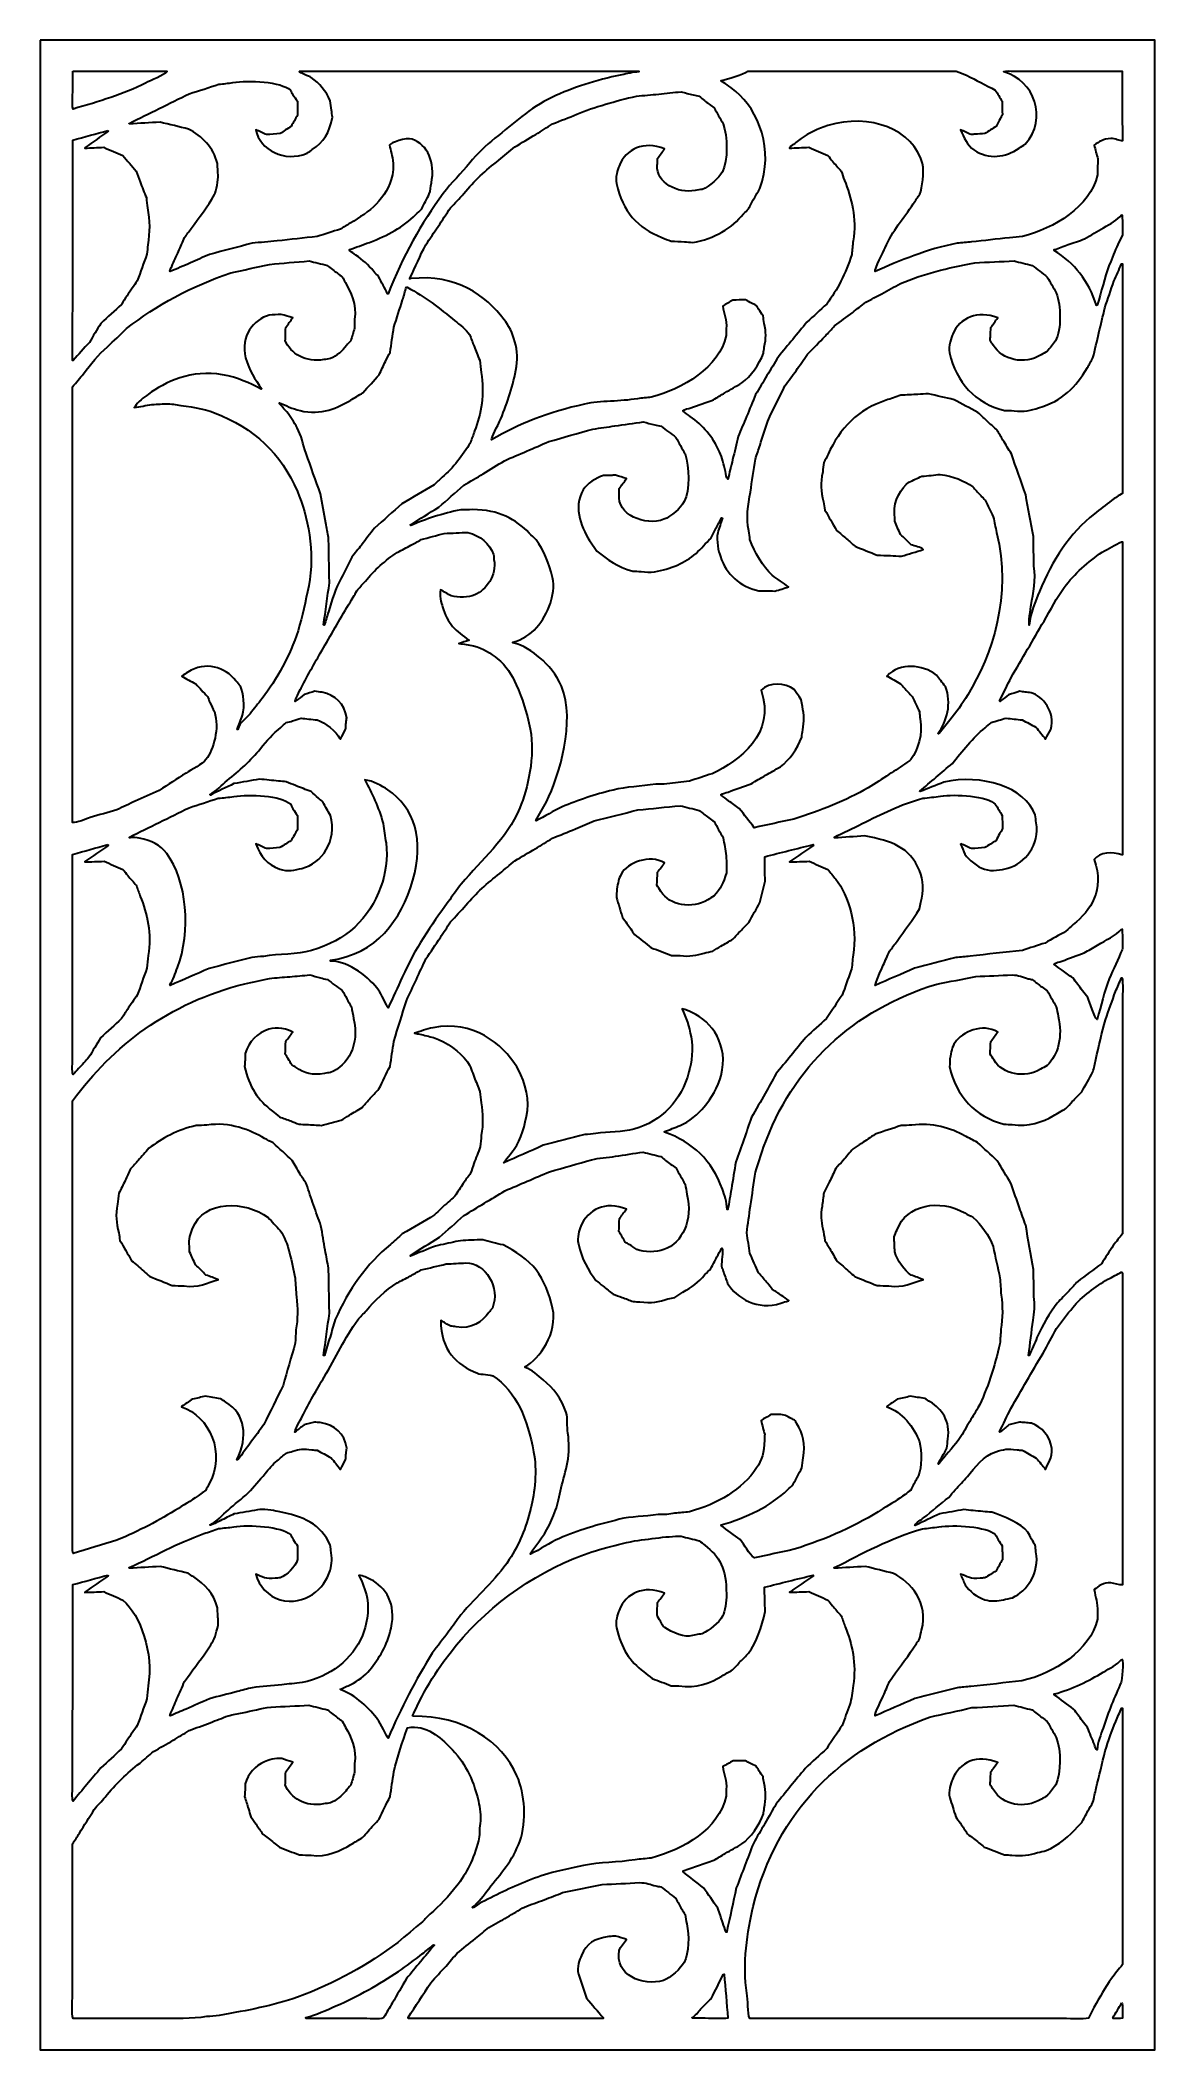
# Model space of a CAD drawing. Header units: centimetres. Extents: x -27 to -22.11, y -9 to -0.19.
import ezdxf

# ---------------------------------------------------------------- set-up
doc = ezdxf.new("R2010")
doc.units = ezdxf.units.CM
doc.header["$MEASUREMENT"] = 0
doc.layers.add('layer 1', color=7, linetype='Continuous')

msp = doc.modelspace()

# ---------------------------------------------------------------- linework, layer by layer
at = {"layer": 'layer 1', "color": 250, "lineweight": 30}
for points, knots in [([(-26.99914, -0.19075), (-25.37062, -0.19075), (-23.74161, -0.19075), (-22.1131, -0.19075), (-22.1131, -0.19075), (-22.1131, -3.12694), (-22.1131, -6.06402), (-22.1131, -9.00021), (-22.1131, -9.00021), (-23.74161, -9.00021), (-25.37062, -9.00021), (-26.99914, -9.00021), (-26.99914, -9.00021), (-26.99914, -6.06402), (-26.99914, -3.12694), (-26.99914, -0.19075)], [0, 0, 0, 0, 0.2, 0.2, 0.2, 0.2, 0.4, 0.4, 0.4, 0.4, 0.6, 0.6, 0.6, 0.6, 1, 1, 1, 1]), ([(-26.85611, -0.32659), (-26.8564, -0.36661), (-26.85669, -0.40665), (-26.85699, -0.44667), (-26.85699, -0.44667), (-26.85699, -0.46032), (-26.85991, -0.48222), (-26.85522, -0.49258), (-26.85522, -0.49258), (-26.73955, -0.45897), (-26.63456, -0.42823), (-26.53737, -0.37868), (-26.53737, -0.37868), (-26.51441, -0.36698), (-26.45749, -0.34506), (-26.4429, -0.32836), (-26.4429, -0.32836), (-26.4432, -0.32777), (-26.44349, -0.32718), (-26.44379, -0.32659), (-26.44379, -0.32659), (-26.58121, -0.32659), (-26.71868, -0.32659), (-26.85611, -0.32659)], [0, 0, 0, 0, 0.1428571, 0.1428571, 0.1428571, 0.1428571, 0.2857143, 0.2857143, 0.2857143, 0.2857143, 0.4285714, 0.4285714, 0.4285714, 0.4285714, 0.5714286, 0.5714286, 0.5714286, 0.5714286, 0.7142857, 0.7142857, 0.7142857, 0.7142857, 1, 1, 1, 1]), ([(-25.86459, -0.32659), (-25.86145, -0.33502), (-25.8203, -0.34817), (-25.81074, -0.35485), (-25.81074, -0.35485), (-25.77567, -0.37933), (-25.74511, -0.41451), (-25.72774, -0.45638), (-25.72774, -0.45638), (-25.72598, -0.46992), (-25.72421, -0.48346), (-25.72245, -0.497), (-25.72245, -0.497), (-25.72097, -0.50729), (-25.7195, -0.5176), (-25.71803, -0.5279), (-25.71803, -0.5279), (-25.73103, -0.59901), (-25.75604, -0.6361), (-25.80632, -0.67005), (-25.80632, -0.67005), (-25.81368, -0.67534), (-25.82104, -0.68064), (-25.82839, -0.68594), (-25.82839, -0.68594), (-25.92954, -0.72769), (-26.03536, -0.67244), (-26.05442, -0.58352), (-26.05442, -0.58352), (-26.03853, -0.59058), (-26.02263, -0.59765), (-26.00674, -0.60471), (-26.00674, -0.60471), (-25.98703, -0.60324), (-25.9673, -0.60177), (-25.94759, -0.6003), (-25.94759, -0.6003), (-25.9314, -0.5897), (-25.91521, -0.5791), (-25.89903, -0.56851), (-25.89903, -0.56851), (-25.88961, -0.55203), (-25.88019, -0.53555), (-25.87077, -0.51907), (-25.87077, -0.51907), (-25.87107, -0.50583), (-25.87136, -0.49258), (-25.87166, -0.47934), (-25.87166, -0.47934), (-25.87166, -0.47227), (-25.87166, -0.46521), (-25.87166, -0.45815), (-25.87166, -0.45815), (-25.87813, -0.44873), (-25.88461, -0.43931), (-25.89108, -0.42989), (-25.89108, -0.42989), (-25.89491, -0.42313), (-25.89873, -0.41636), (-25.90256, -0.40959), (-25.90256, -0.40959), (-25.94303, -0.37246), (-26.08475, -0.36454), (-26.15419, -0.37692), (-26.15419, -0.37692), (-26.17479, -0.37927), (-26.19539, -0.38163), (-26.21599, -0.38398), (-26.21599, -0.38398), (-26.25925, -0.39781), (-26.30252, -0.41165), (-26.34578, -0.42548), (-26.34578, -0.42548), (-26.43348, -0.46874), (-26.5212, -0.51201), (-26.60889, -0.55527), (-26.60889, -0.55527), (-26.60889, -0.55556), (-26.60889, -0.55586), (-26.60889, -0.55615), (-26.60889, -0.55615), (-26.6086, -0.55674), (-26.6083, -0.55733), (-26.60801, -0.55792), (-26.60801, -0.55792), (-26.56328, -0.55527), (-26.51853, -0.55262), (-26.4738, -0.54997), (-26.4738, -0.54997), (-26.43202, -0.56027), (-26.39022, -0.57057), (-26.34843, -0.58087), (-26.34843, -0.58087), (-26.28908, -0.60919), (-26.23992, -0.66157), (-26.22217, -0.73097), (-26.22217, -0.73097), (-26.22129, -0.74833), (-26.22041, -0.7657), (-26.21953, -0.78306), (-26.21953, -0.78306), (-26.21662, -0.80041), (-26.22809, -0.85407), (-26.23542, -0.86782), (-26.23542, -0.86782), (-26.26339, -0.92027), (-26.30288, -0.96814), (-26.33695, -1.01615), (-26.33695, -1.01615), (-26.34666, -1.0291), (-26.35638, -1.04205), (-26.36609, -1.055), (-26.36609, -1.055), (-26.37492, -1.0756), (-26.38375, -1.0962), (-26.39258, -1.1168), (-26.39258, -1.1168), (-26.40258, -1.13858), (-26.41259, -1.16036), (-26.4226, -1.18214), (-26.4226, -1.18214), (-26.42497, -1.18756), (-26.43264, -1.20159), (-26.42966, -1.20509), (-26.42966, -1.20509), (-26.39994, -1.19244), (-26.37021, -1.17978), (-26.34048, -1.16713), (-26.34048, -1.16713), (-26.31282, -1.15477), (-26.28515, -1.1424), (-26.25749, -1.13004), (-26.25749, -1.13004), (-26.1951, -1.11357), (-26.1327, -1.09708), (-26.07031, -1.0806), (-26.07031, -1.0806), (-26.03382, -1.07736), (-25.99732, -1.07413), (-25.96083, -1.07089), (-25.96083, -1.07089), (-25.90227, -1.06441), (-25.84369, -1.05794), (-25.78513, -1.05147), (-25.78513, -1.05147), (-25.751, -1.04058), (-25.71685, -1.02969), (-25.68271, -1.0188), (-25.68271, -1.0188), (-25.66859, -1.01026), (-25.65446, -1.00173), (-25.64033, -0.99319), (-25.64033, -0.99319), (-25.55659, -0.94334), (-25.48084, -0.8889), (-25.45492, -0.78129), (-25.45492, -0.78129), (-25.44801, -0.75259), (-25.4536, -0.70759), (-25.45934, -0.68682), (-25.45934, -0.68682), (-25.46228, -0.67476), (-25.46522, -0.66269), (-25.46817, -0.65062), (-25.46817, -0.65062), (-25.46288, -0.64068), (-25.39638, -0.61582), (-25.3684, -0.62502), (-25.3684, -0.62502), (-25.30044, -0.64735), (-25.2664, -0.72861), (-25.28452, -0.81573), (-25.28452, -0.81573), (-25.28801, -0.83252), (-25.28667, -0.8511), (-25.29335, -0.86429), (-25.29335, -0.86429), (-25.30453, -0.88636), (-25.31572, -0.90843), (-25.3269, -0.93051), (-25.3269, -0.93051), (-25.33543, -0.93875), (-25.34397, -0.94699), (-25.3525, -0.95523), (-25.3525, -0.95523), (-25.40717, -1.00988), (-25.47667, -1.04632), (-25.55557, -1.07707), (-25.55557, -1.07707), (-25.585, -1.08766), (-25.61444, -1.09826), (-25.64387, -1.10885), (-25.64387, -1.10885), (-25.64387, -1.10974), (-25.64387, -1.11062), (-25.64387, -1.1115), (-25.64387, -1.1115), (-25.64357, -1.11209), (-25.64328, -1.11268), (-25.64298, -1.11327), (-25.64298, -1.11327), (-25.63386, -1.11974), (-25.62474, -1.12622), (-25.61561, -1.13269), (-25.61561, -1.13269), (-25.58449, -1.15478), (-25.5606, -1.17481), (-25.53703, -1.20421), (-25.53703, -1.20421), (-25.52997, -1.21186), (-25.52291, -1.21951), (-25.51584, -1.22716), (-25.51584, -1.22716), (-25.5026, -1.25218), (-25.48935, -1.2772), (-25.47611, -1.30221), (-25.47611, -1.30221), (-25.47523, -1.30221), (-25.47435, -1.30221), (-25.47346, -1.30221), (-25.47346, -1.30221), (-25.41107, -1.1368), (-25.32861, -0.99446), (-25.23243, -0.8634), (-25.23243, -0.8634), (-25.19699, -0.81511), (-25.15294, -0.77434), (-25.11588, -0.72832), (-25.11588, -0.72832), (-25.08432, -0.68913), (-25.04481, -0.65211), (-25.00552, -0.6206), (-25.00552, -0.6206), (-24.92583, -0.55669), (-24.85327, -0.48826), (-24.75566, -0.44137), (-24.75566, -0.44137), (-24.66281, -0.39678), (-24.56563, -0.36754), (-24.45017, -0.34249), (-24.45017, -0.34249), (-24.42647, -0.33734), (-24.40098, -0.33065), (-24.37424, -0.33012), (-24.37424, -0.33012), (-24.37424, -0.32895), (-24.37424, -0.32777), (-24.37424, -0.32659), (-24.37424, -0.32659), (-24.87097, -0.32659), (-25.36786, -0.32659), (-25.86459, -0.32659)], [0, 0, 0, 0, 0.015625, 0.015625, 0.015625, 0.015625, 0.03125, 0.03125, 0.03125, 0.03125, 0.046875, 0.046875, 0.046875, 0.046875, 0.0625, 0.0625, 0.0625, 0.0625, 0.078125, 0.078125, 0.078125, 0.078125, 0.09375, 0.09375, 0.09375, 0.09375, 0.109375, 0.109375, 0.109375, 0.109375, 0.125, 0.125, 0.125, 0.125, 0.140625, 0.140625, 0.140625, 0.140625, 0.15625, 0.15625, 0.15625, 0.15625, 0.171875, 0.171875, 0.171875, 0.171875, 0.1875, 0.1875, 0.1875, 0.1875, 0.203125, 0.203125, 0.203125, 0.203125, 0.21875, 0.21875, 0.21875, 0.21875, 0.234375, 0.234375, 0.234375, 0.234375, 0.25, 0.25, 0.25, 0.25, 0.265625, 0.265625, 0.265625, 0.265625, 0.28125, 0.28125, 0.28125, 0.28125, 0.296875, 0.296875, 0.296875, 0.296875, 0.3125, 0.3125, 0.3125, 0.3125, 0.328125, 0.328125, 0.328125, 0.328125, 0.34375, 0.34375, 0.34375, 0.34375, 0.359375, 0.359375, 0.359375, 0.359375, 0.375, 0.375, 0.375, 0.375, 0.390625, 0.390625, 0.390625, 0.390625, 0.40625, 0.40625, 0.40625, 0.40625, 0.421875, 0.421875, 0.421875, 0.421875, 0.4375, 0.4375, 0.4375, 0.4375, 0.453125, 0.453125, 0.453125, 0.453125, 0.46875, 0.46875, 0.46875, 0.46875, 0.484375, 0.484375, 0.484375, 0.484375, 0.5, 0.5, 0.5, 0.5, 0.515625, 0.515625, 0.515625, 0.515625, 0.53125, 0.53125, 0.53125, 0.53125, 0.546875, 0.546875, 0.546875, 0.546875, 0.5625, 0.5625, 0.5625, 0.5625, 0.578125, 0.578125, 0.578125, 0.578125, 0.59375, 0.59375, 0.59375, 0.59375, 0.609375, 0.609375, 0.609375, 0.609375, 0.625, 0.625, 0.625, 0.625, 0.640625, 0.640625, 0.640625, 0.640625, 0.65625, 0.65625, 0.65625, 0.65625, 0.671875, 0.671875, 0.671875, 0.671875, 0.6875, 0.6875, 0.6875, 0.6875, 0.703125, 0.703125, 0.703125, 0.703125, 0.71875, 0.71875, 0.71875, 0.71875, 0.734375, 0.734375, 0.734375, 0.734375, 0.75, 0.75, 0.75, 0.75, 0.765625, 0.765625, 0.765625, 0.765625, 0.78125, 0.78125, 0.78125, 0.78125, 0.796875, 0.796875, 0.796875, 0.796875, 0.8125, 0.8125, 0.8125, 0.8125, 0.828125, 0.828125, 0.828125, 0.828125, 0.84375, 0.84375, 0.84375, 0.84375, 0.859375, 0.859375, 0.859375, 0.859375, 0.875, 0.875, 0.875, 0.875, 0.890625, 0.890625, 0.890625, 0.890625, 0.90625, 0.90625, 0.90625, 0.90625, 0.921875, 0.921875, 0.921875, 0.921875, 0.9375, 0.9375, 0.9375, 0.9375, 0.953125, 0.953125, 0.953125, 0.953125, 0.96875, 0.96875, 0.96875, 0.96875, 1, 1, 1, 1]), ([(-25.37458, -1.23599), (-25.17397, -1.21467), (-25.04728, -1.30879), (-24.96491, -1.41611), (-24.96491, -1.41611), (-24.92652, -1.46612), (-24.89539, -1.55048), (-24.9137, -1.63772), (-24.9137, -1.63772), (-24.93056, -1.7181), (-24.95536, -1.79404), (-24.98521, -1.86286), (-24.98521, -1.86286), (-24.99099, -1.87617), (-25.02324, -1.93431), (-25.02053, -1.94232), (-25.02053, -1.94232), (-24.8971, -1.87103), (-24.77485, -1.82186), (-24.61262, -1.78605), (-24.61262, -1.78605), (-24.54234, -1.77053), (-24.45583, -1.77567), (-24.3813, -1.76221), (-24.3813, -1.76221), (-24.361, -1.76015), (-24.34068, -1.75809), (-24.32038, -1.75603), (-24.32038, -1.75603), (-24.18608, -1.72157), (-24.02088, -1.62264), (-23.99194, -1.48586), (-23.99194, -1.48586), (-23.99194, -1.47615), (-23.99194, -1.46643), (-23.99194, -1.45672), (-23.99194, -1.45672), (-23.98822, -1.41389), (-24.00261, -1.39061), (-24.00695, -1.35607), (-24.00695, -1.35607), (-23.99223, -1.34754), (-23.97751, -1.339), (-23.9628, -1.33047), (-23.9628, -1.33047), (-23.94426, -1.32988), (-23.92571, -1.32929), (-23.90718, -1.3287), (-23.90718, -1.3287), (-23.89835, -1.3337), (-23.88952, -1.33871), (-23.88069, -1.34371), (-23.88069, -1.34371), (-23.87392, -1.34695), (-23.86715, -1.35018), (-23.86038, -1.35342), (-23.86038, -1.35342), (-23.85685, -1.35901), (-23.85332, -1.36461), (-23.84979, -1.3702), (-23.84979, -1.3702), (-23.84331, -1.37991), (-23.83684, -1.38962), (-23.83036, -1.39933), (-23.83036, -1.39933), (-23.8286, -1.41022), (-23.82683, -1.42111), (-23.82506, -1.432), (-23.82506, -1.432), (-23.81635, -1.47274), (-23.81687, -1.49547), (-23.82506, -1.53707), (-23.82506, -1.53707), (-23.82624, -1.5456), (-23.82742, -1.55414), (-23.8286, -1.56267), (-23.8286, -1.56267), (-23.84746, -1.61213), (-23.88374, -1.66414), (-23.92307, -1.69334), (-23.92307, -1.69334), (-23.94808, -1.70776), (-23.9731, -1.72219), (-23.99812, -1.73661), (-23.99812, -1.73661), (-24.0146, -1.74661), (-24.03108, -1.75662), (-24.04756, -1.76662), (-24.04756, -1.76662), (-24.08081, -1.7784), (-24.11408, -1.79017), (-24.14733, -1.80194), (-24.14733, -1.80194), (-24.15849, -1.80625), (-24.1738, -1.80755), (-24.18176, -1.81518), (-24.18176, -1.81518), (-24.18147, -1.81577), (-24.18117, -1.81636), (-24.18088, -1.81695), (-24.18088, -1.81695), (-24.17058, -1.8246), (-24.16028, -1.83226), (-24.14998, -1.83991), (-24.14998, -1.83991), (-24.0939, -1.87999), (-24.05053, -1.92869), (-24.02107, -1.9953), (-24.02107, -1.9953), (-24.00971, -2.02099), (-24.00243, -2.05044), (-23.99458, -2.08183), (-23.99458, -2.08183), (-23.99224, -2.09121), (-23.99285, -2.1117), (-23.98487, -2.11538), (-23.98487, -2.11538), (-23.97781, -2.08683), (-23.97075, -2.05828), (-23.96368, -2.02973), (-23.96368, -2.02973), (-23.95574, -1.99589), (-23.94779, -1.96204), (-23.93984, -1.9282), (-23.93984, -1.9282), (-23.92748, -1.89906), (-23.91512, -1.86992), (-23.90276, -1.84079), (-23.90276, -1.84079), (-23.88952, -1.80842), (-23.87627, -1.77604), (-23.86303, -1.74367), (-23.86303, -1.74367), (-23.82978, -1.68864), (-23.79651, -1.63359), (-23.76326, -1.57856), (-23.76326, -1.57856), (-23.72147, -1.52795), (-23.67967, -1.47732), (-23.63789, -1.4267), (-23.63789, -1.4267), (-23.60905, -1.40022), (-23.5802, -1.37373), (-23.55136, -1.34724), (-23.55136, -1.34724), (-23.50429, -1.2847), (-23.46795, -1.21394), (-23.44188, -1.13004), (-23.44188, -1.13004), (-23.43982, -1.11033), (-23.43776, -1.09061), (-23.4357, -1.07089), (-23.4357, -1.07089), (-23.41832, -0.97159), (-23.44392, -0.87986), (-23.47367, -0.80513), (-23.47367, -0.80513), (-23.47837, -0.7916), (-23.48308, -0.77805), (-23.48779, -0.76452), (-23.48779, -0.76452), (-23.50074, -0.7501), (-23.51369, -0.73567), (-23.52664, -0.72126), (-23.52664, -0.72126), (-23.53311, -0.71302), (-23.53959, -0.70477), (-23.54606, -0.69653), (-23.54606, -0.69653), (-23.57373, -0.68447), (-23.6014, -0.6724), (-23.62906, -0.66033), (-23.62906, -0.66033), (-23.6576, -0.66151), (-23.68616, -0.66269), (-23.7147, -0.66387), (-23.7147, -0.66387), (-23.7147, -0.66357), (-23.7147, -0.66328), (-23.7147, -0.66298), (-23.7147, -0.66298), (-23.71264, -0.66063), (-23.71058, -0.65827), (-23.70852, -0.65592), (-23.70852, -0.65592), (-23.69351, -0.64444), (-23.6785, -0.63296), (-23.66349, -0.62149), (-23.66349, -0.62149), (-23.62967, -0.59766), (-23.58964, -0.57861), (-23.54606, -0.56498), (-23.54606, -0.56498), (-23.36512, -0.50837), (-23.1681, -0.58275), (-23.13198, -0.73185), (-23.13198, -0.73185), (-23.12224, -0.77204), (-23.13215, -0.83618), (-23.14346, -0.86605), (-23.14346, -0.86605), (-23.15287, -0.87988), (-23.16229, -0.89372), (-23.17171, -0.90755), (-23.17171, -0.90755), (-23.21462, -0.97186), (-23.26274, -1.02618), (-23.29532, -1.10091), (-23.29532, -1.10091), (-23.30238, -1.11711), (-23.34307, -1.19433), (-23.33946, -1.20509), (-23.33946, -1.20509), (-23.2287, -1.15576), (-23.11376, -1.10774), (-22.98012, -1.0806), (-22.98012, -1.0806), (-22.95893, -1.07884), (-22.93773, -1.07707), (-22.91655, -1.0753), (-22.91655, -1.0753), (-22.86093, -1.06912), (-22.80529, -1.06294), (-22.74968, -1.05676), (-22.74968, -1.05676), (-22.73084, -1.055), (-22.712, -1.05323), (-22.69317, -1.05147), (-22.69317, -1.05147), (-22.55364, -1.01604), (-22.39703, -0.92123), (-22.36384, -0.78129), (-22.36384, -0.78129), (-22.36384, -0.77129), (-22.36384, -0.76128), (-22.36384, -0.75127), (-22.36384, -0.75127), (-22.36355, -0.73803), (-22.36325, -0.72479), (-22.36296, -0.71154), (-22.36296, -0.71154), (-22.36826, -0.69124), (-22.37356, -0.67093), (-22.37885, -0.65062), (-22.37885, -0.65062), (-22.35808, -0.63527), (-22.33983, -0.62453), (-22.30557, -0.62149), (-22.30557, -0.62149), (-22.28795, -0.61992), (-22.26573, -0.63473), (-22.25524, -0.6312), (-22.25524, -0.6312), (-22.25554, -0.52967), (-22.25583, -0.42812), (-22.25613, -0.32659), (-22.25613, -0.32659), (-22.3809, -0.32659), (-22.50571, -0.32659), (-22.63048, -0.32659), (-22.63048, -0.32659), (-22.66462, -0.32659), (-22.69877, -0.32659), (-22.7329, -0.32659), (-22.7329, -0.32659), (-22.74509, -0.32659), (-22.76648, -0.32362), (-22.77528, -0.32836), (-22.77528, -0.32836), (-22.77499, -0.32895), (-22.77469, -0.32954), (-22.7744, -0.33012), (-22.7744, -0.33012), (-22.64189, -0.36602), (-22.57986, -0.53325), (-22.68081, -0.64709), (-22.68081, -0.64709), (-22.68993, -0.65298), (-22.69906, -0.65886), (-22.70818, -0.66475), (-22.70818, -0.66475), (-22.76661, -0.70373), (-22.84146, -0.71615), (-22.90595, -0.67181), (-22.90595, -0.67181), (-22.93528, -0.65165), (-22.94955, -0.61804), (-22.96511, -0.58352), (-22.96511, -0.58352), (-22.94922, -0.59058), (-22.93332, -0.59765), (-22.91743, -0.60471), (-22.91743, -0.60471), (-22.91184, -0.60412), (-22.90625, -0.60353), (-22.90065, -0.60294), (-22.90065, -0.60294), (-22.88653, -0.60206), (-22.8724, -0.60118), (-22.85827, -0.6003), (-22.85827, -0.6003), (-22.8418, -0.5897), (-22.82531, -0.5791), (-22.80883, -0.56851), (-22.80883, -0.56851), (-22.80295, -0.55733), (-22.79706, -0.54614), (-22.79117, -0.53496), (-22.79117, -0.53496), (-22.78794, -0.52907), (-22.7847, -0.52319), (-22.78146, -0.5173), (-22.78146, -0.5173), (-22.78176, -0.49759), (-22.78205, -0.47786), (-22.78234, -0.45815), (-22.78234, -0.45815), (-22.79235, -0.44196), (-22.80236, -0.42577), (-22.81236, -0.40959), (-22.81236, -0.40959), (-22.85444, -0.38781), (-22.89654, -0.36603), (-22.93862, -0.34425), (-22.93862, -0.34425), (-22.95363, -0.33837), (-22.96864, -0.33248), (-22.98365, -0.32659), (-22.98365, -0.32659), (-23.07281, -0.32659), (-23.16201, -0.32659), (-23.25117, -0.32659), (-23.25117, -0.32659), (-23.46658, -0.32659), (-23.68205, -0.32659), (-23.89746, -0.32659), (-23.89746, -0.32659), (-23.91877, -0.34138), (-23.98417, -0.36214), (-24.01401, -0.36721), (-24.01401, -0.36721), (-24.01401, -0.36809), (-24.01401, -0.36897), (-24.01401, -0.36986), (-24.01401, -0.36986), (-24.01371, -0.37044), (-24.01342, -0.37103), (-24.01313, -0.37162), (-24.01313, -0.37162), (-23.98922, -0.38106), (-23.9693, -0.40067), (-23.95044, -0.41577), (-23.95044, -0.41577), (-23.85075, -0.49559), (-23.78113, -0.67354), (-23.84449, -0.84133), (-23.84449, -0.84133), (-23.85302, -0.85604), (-23.86156, -0.87076), (-23.87009, -0.88548), (-23.87009, -0.88548), (-23.87804, -0.90049), (-23.88599, -0.9155), (-23.89393, -0.93051), (-23.89393, -0.93051), (-23.90129, -0.93757), (-23.90865, -0.94463), (-23.916, -0.9517), (-23.916, -0.9517), (-23.96621, -1.0139), (-24.04313, -1.06286), (-24.14026, -1.07707), (-24.14026, -1.07707), (-24.15174, -1.07619), (-24.16322, -1.0753), (-24.1747, -1.07442), (-24.1747, -1.07442), (-24.19412, -1.07354), (-24.21355, -1.07265), (-24.23297, -1.07177), (-24.23297, -1.07177), (-24.24651, -1.06647), (-24.26005, -1.06118), (-24.27358, -1.05588), (-24.27358, -1.05588), (-24.38188, -1.01322), (-24.44524, -0.94168), (-24.47312, -0.81926), (-24.47312, -0.81926), (-24.4789, -0.79392), (-24.46788, -0.75734), (-24.46165, -0.74245), (-24.46165, -0.74245), (-24.42978, -0.66623), (-24.35434, -0.63085), (-24.26211, -0.6674), (-24.26211, -0.6674), (-24.27241, -0.68123), (-24.28271, -0.69506), (-24.29301, -0.70889), (-24.29301, -0.70889), (-24.2933, -0.7189), (-24.2936, -0.72891), (-24.29389, -0.73891), (-24.29389, -0.73891), (-24.30053, -0.81636), (-24.20427, -0.86456), (-24.1279, -0.84928), (-24.1279, -0.84928), (-24.1176, -0.84781), (-24.1073, -0.84633), (-24.097, -0.84486), (-24.097, -0.84486), (-24.06419, -0.8308), (-24.02535, -0.79734), (-24.00871, -0.76717), (-24.00871, -0.76717), (-23.98288, -0.72032), (-23.98569, -0.60929), (-24.00518, -0.55703), (-24.00518, -0.55703), (-24.01842, -0.53379), (-24.03167, -0.51053), (-24.04491, -0.48728), (-24.04491, -0.48728), (-24.05904, -0.47669), (-24.07316, -0.46609), (-24.08729, -0.4555), (-24.08729, -0.4555), (-24.09494, -0.44902), (-24.10259, -0.44255), (-24.11025, -0.43607), (-24.11025, -0.43607), (-24.11907, -0.43431), (-24.12791, -0.43254), (-24.13673, -0.43078), (-24.13673, -0.43078), (-24.15439, -0.42607), (-24.17205, -0.42136), (-24.18971, -0.41665), (-24.18971, -0.41665), (-24.22237, -0.42018), (-24.25505, -0.42371), (-24.28771, -0.42725), (-24.28771, -0.42725), (-24.32038, -0.43019), (-24.35305, -0.43313), (-24.38571, -0.43607), (-24.38571, -0.43607), (-24.47543, -0.45691), (-24.56992, -0.48279), (-24.64706, -0.51554), (-24.64706, -0.51554), (-24.68237, -0.52966), (-24.71769, -0.54379), (-24.75301, -0.55792), (-24.75301, -0.55792), (-24.77743, -0.57322), (-24.80186, -0.58853), (-24.82629, -0.60383), (-24.82629, -0.60383), (-24.85719, -0.62207), (-24.8881, -0.64032), (-24.91899, -0.65857), (-24.91899, -0.65857), (-24.94224, -0.67799), (-24.9655, -0.69742), (-24.98874, -0.71684), (-24.98874, -0.71684), (-25.04575, -0.76125), (-25.0972, -0.80725), (-25.14237, -0.8634), (-25.14237, -0.8634), (-25.16179, -0.8843), (-25.18122, -0.9052), (-25.20064, -0.92609), (-25.20064, -0.92609), (-25.23655, -0.97994), (-25.27246, -1.03381), (-25.30836, -1.08766), (-25.30836, -1.08766), (-25.3347, -1.13437), (-25.35399, -1.18655), (-25.37811, -1.23335), (-25.37811, -1.23335), (-25.37891, -1.2349), (-25.37898, -1.23514), (-25.37974, -1.23672), (-25.37974, -1.23672), (-25.37614, -1.23632), (-25.37985, -1.23688), (-25.37458, -1.23599)], [0, 0, 0, 0, 0.0080645, 0.0080645, 0.0080645, 0.0080645, 0.016129, 0.016129, 0.016129, 0.016129, 0.0241935, 0.0241935, 0.0241935, 0.0241935, 0.0322581, 0.0322581, 0.0322581, 0.0322581, 0.0403226, 0.0403226, 0.0403226, 0.0403226, 0.0483871, 0.0483871, 0.0483871, 0.0483871, 0.0564516, 0.0564516, 0.0564516, 0.0564516, 0.0645161, 0.0645161, 0.0645161, 0.0645161, 0.0725806, 0.0725806, 0.0725806, 0.0725806, 0.0806452, 0.0806452, 0.0806452, 0.0806452, 0.0887097, 0.0887097, 0.0887097, 0.0887097, 0.0967742, 0.0967742, 0.0967742, 0.0967742, 0.1048387, 0.1048387, 0.1048387, 0.1048387, 0.1129032, 0.1129032, 0.1129032, 0.1129032, 0.1209677, 0.1209677, 0.1209677, 0.1209677, 0.1290323, 0.1290323, 0.1290323, 0.1290323, 0.1370968, 0.1370968, 0.1370968, 0.1370968, 0.1451613, 0.1451613, 0.1451613, 0.1451613, 0.1532258, 0.1532258, 0.1532258, 0.1532258, 0.1612903, 0.1612903, 0.1612903, 0.1612903, 0.1693548, 0.1693548, 0.1693548, 0.1693548, 0.1774194, 0.1774194, 0.1774194, 0.1774194, 0.1854839, 0.1854839, 0.1854839, 0.1854839, 0.1935484, 0.1935484, 0.1935484, 0.1935484, 0.2016129, 0.2016129, 0.2016129, 0.2016129, 0.2096774, 0.2096774, 0.2096774, 0.2096774, 0.2177419, 0.2177419, 0.2177419, 0.2177419, 0.2258065, 0.2258065, 0.2258065, 0.2258065, 0.233871, 0.233871, 0.233871, 0.233871, 0.2419355, 0.2419355, 0.2419355, 0.2419355, 0.25, 0.25, 0.25, 0.25, 0.2580645, 0.2580645, 0.2580645, 0.2580645, 0.266129, 0.266129, 0.266129, 0.266129, 0.2741935, 0.2741935, 0.2741935, 0.2741935, 0.2822581, 0.2822581, 0.2822581, 0.2822581, 0.2903226, 0.2903226, 0.2903226, 0.2903226, 0.2983871, 0.2983871, 0.2983871, 0.2983871, 0.3064516, 0.3064516, 0.3064516, 0.3064516, 0.3145161, 0.3145161, 0.3145161, 0.3145161, 0.3225806, 0.3225806, 0.3225806, 0.3225806, 0.3306452, 0.3306452, 0.3306452, 0.3306452, 0.3387097, 0.3387097, 0.3387097, 0.3387097, 0.3467742, 0.3467742, 0.3467742, 0.3467742, 0.3548387, 0.3548387, 0.3548387, 0.3548387, 0.3629032, 0.3629032, 0.3629032, 0.3629032, 0.3709677, 0.3709677, 0.3709677, 0.3709677, 0.3790323, 0.3790323, 0.3790323, 0.3790323, 0.3870968, 0.3870968, 0.3870968, 0.3870968, 0.3951613, 0.3951613, 0.3951613, 0.3951613, 0.4032258, 0.4032258, 0.4032258, 0.4032258, 0.4112903, 0.4112903, 0.4112903, 0.4112903, 0.4193548, 0.4193548, 0.4193548, 0.4193548, 0.4274194, 0.4274194, 0.4274194, 0.4274194, 0.4354839, 0.4354839, 0.4354839, 0.4354839, 0.4435484, 0.4435484, 0.4435484, 0.4435484, 0.4516129, 0.4516129, 0.4516129, 0.4516129, 0.4596774, 0.4596774, 0.4596774, 0.4596774, 0.4677419, 0.4677419, 0.4677419, 0.4677419, 0.4758065, 0.4758065, 0.4758065, 0.4758065, 0.483871, 0.483871, 0.483871, 0.483871, 0.4919355, 0.4919355, 0.4919355, 0.4919355, 0.5, 0.5, 0.5, 0.5, 0.5080645, 0.5080645, 0.5080645, 0.5080645, 0.516129, 0.516129, 0.516129, 0.516129, 0.5241935, 0.5241935, 0.5241935, 0.5241935, 0.5322581, 0.5322581, 0.5322581, 0.5322581, 0.5403226, 0.5403226, 0.5403226, 0.5403226, 0.5483871, 0.5483871, 0.5483871, 0.5483871, 0.5564516, 0.5564516, 0.5564516, 0.5564516, 0.5645161, 0.5645161, 0.5645161, 0.5645161, 0.5725806, 0.5725806, 0.5725806, 0.5725806, 0.5806452, 0.5806452, 0.5806452, 0.5806452, 0.5887097, 0.5887097, 0.5887097, 0.5887097, 0.5967742, 0.5967742, 0.5967742, 0.5967742, 0.6048387, 0.6048387, 0.6048387, 0.6048387, 0.6129032, 0.6129032, 0.6129032, 0.6129032, 0.6209677, 0.6209677, 0.6209677, 0.6209677, 0.6290323, 0.6290323, 0.6290323, 0.6290323, 0.6370968, 0.6370968, 0.6370968, 0.6370968, 0.6451613, 0.6451613, 0.6451613, 0.6451613, 0.6532258, 0.6532258, 0.6532258, 0.6532258, 0.6612903, 0.6612903, 0.6612903, 0.6612903, 0.6693548, 0.6693548, 0.6693548, 0.6693548, 0.6774194, 0.6774194, 0.6774194, 0.6774194, 0.6854839, 0.6854839, 0.6854839, 0.6854839, 0.6935484, 0.6935484, 0.6935484, 0.6935484, 0.7016129, 0.7016129, 0.7016129, 0.7016129, 0.7096774, 0.7096774, 0.7096774, 0.7096774, 0.7177419, 0.7177419, 0.7177419, 0.7177419, 0.7258065, 0.7258065, 0.7258065, 0.7258065, 0.733871, 0.733871, 0.733871, 0.733871, 0.7419355, 0.7419355, 0.7419355, 0.7419355, 0.75, 0.75, 0.75, 0.75, 0.7580645, 0.7580645, 0.7580645, 0.7580645, 0.766129, 0.766129, 0.766129, 0.766129, 0.7741935, 0.7741935, 0.7741935, 0.7741935, 0.7822581, 0.7822581, 0.7822581, 0.7822581, 0.7903226, 0.7903226, 0.7903226, 0.7903226, 0.7983871, 0.7983871, 0.7983871, 0.7983871, 0.8064516, 0.8064516, 0.8064516, 0.8064516, 0.8145161, 0.8145161, 0.8145161, 0.8145161, 0.8225806, 0.8225806, 0.8225806, 0.8225806, 0.8306452, 0.8306452, 0.8306452, 0.8306452, 0.8387097, 0.8387097, 0.8387097, 0.8387097, 0.8467742, 0.8467742, 0.8467742, 0.8467742, 0.8548387, 0.8548387, 0.8548387, 0.8548387, 0.8629032, 0.8629032, 0.8629032, 0.8629032, 0.8709677, 0.8709677, 0.8709677, 0.8709677, 0.8790323, 0.8790323, 0.8790323, 0.8790323, 0.8870968, 0.8870968, 0.8870968, 0.8870968, 0.8951613, 0.8951613, 0.8951613, 0.8951613, 0.9032258, 0.9032258, 0.9032258, 0.9032258, 0.9112903, 0.9112903, 0.9112903, 0.9112903, 0.9193548, 0.9193548, 0.9193548, 0.9193548, 0.9274194, 0.9274194, 0.9274194, 0.9274194, 0.9354839, 0.9354839, 0.9354839, 0.9354839, 0.9435484, 0.9435484, 0.9435484, 0.9435484, 0.9516129, 0.9516129, 0.9516129, 0.9516129, 0.9596774, 0.9596774, 0.9596774, 0.9596774, 0.9677419, 0.9677419, 0.9677419, 0.9677419, 0.9758065, 0.9758065, 0.9758065, 0.9758065, 0.983871, 0.983871, 0.983871, 0.983871, 1, 1, 1, 1]), ([(-26.70248, -0.58705), (-26.75368, -0.60088), (-26.8049, -0.61472), (-26.85611, -0.62855), (-26.85611, -0.62855), (-26.8564, -0.95049), (-26.85669, -1.27252), (-26.85699, -1.59446), (-26.85699, -1.59446), (-26.85611, -1.59446), (-26.85522, -1.59446), (-26.85434, -1.59446), (-26.85434, -1.59446), (-26.8308, -1.56827), (-26.80725, -1.54207), (-26.78371, -1.51588), (-26.78371, -1.51588), (-26.76693, -1.48792), (-26.75015, -1.45996), (-26.73338, -1.432), (-26.73338, -1.432), (-26.70307, -1.40434), (-26.67275, -1.37667), (-26.64244, -1.34901), (-26.64244, -1.34901), (-26.6345, -1.33635), (-26.62655, -1.3237), (-26.6186, -1.31104), (-26.6186, -1.31104), (-26.60359, -1.28927), (-26.58858, -1.26748), (-26.57357, -1.24571), (-26.57357, -1.24571), (-26.55945, -1.20657), (-26.54532, -1.16742), (-26.53119, -1.12828), (-26.53119, -1.12828), (-26.53002, -1.11504), (-26.52884, -1.10179), (-26.52766, -1.08855), (-26.52766, -1.08855), (-26.51806, -1.03373), (-26.51841, -0.97965), (-26.52855, -0.92609), (-26.52855, -0.92609), (-26.53031, -0.91108), (-26.53208, -0.89607), (-26.53384, -0.88106), (-26.53384, -0.88106), (-26.54297, -0.85781), (-26.55209, -0.83456), (-26.56121, -0.81131), (-26.56121, -0.81131), (-26.5668, -0.79572), (-26.5724, -0.78011), (-26.57799, -0.76452), (-26.57799, -0.76452), (-26.59741, -0.74186), (-26.61684, -0.71919), (-26.63626, -0.69653), (-26.63626, -0.69653), (-26.66422, -0.68447), (-26.69218, -0.6724), (-26.72014, -0.66033), (-26.72014, -0.66033), (-26.74809, -0.66151), (-26.77606, -0.66269), (-26.80401, -0.66387), (-26.80401, -0.66387), (-26.80343, -0.66298), (-26.80284, -0.6621), (-26.80225, -0.66122), (-26.80225, -0.66122), (-26.76841, -0.63738), (-26.73455, -0.61354), (-26.70071, -0.5897), (-26.70071, -0.5897), (-26.7013, -0.58882), (-26.70189, -0.58794), (-26.70248, -0.58705)], [0, 0, 0, 0, 0.047619, 0.047619, 0.047619, 0.047619, 0.0952381, 0.0952381, 0.0952381, 0.0952381, 0.1428571, 0.1428571, 0.1428571, 0.1428571, 0.1904762, 0.1904762, 0.1904762, 0.1904762, 0.2380952, 0.2380952, 0.2380952, 0.2380952, 0.2857143, 0.2857143, 0.2857143, 0.2857143, 0.3333333, 0.3333333, 0.3333333, 0.3333333, 0.3809524, 0.3809524, 0.3809524, 0.3809524, 0.4285714, 0.4285714, 0.4285714, 0.4285714, 0.4761905, 0.4761905, 0.4761905, 0.4761905, 0.5238095, 0.5238095, 0.5238095, 0.5238095, 0.5714286, 0.5714286, 0.5714286, 0.5714286, 0.6190476, 0.6190476, 0.6190476, 0.6190476, 0.6666667, 0.6666667, 0.6666667, 0.6666667, 0.7142857, 0.7142857, 0.7142857, 0.7142857, 0.7619048, 0.7619048, 0.7619048, 0.7619048, 0.8095238, 0.8095238, 0.8095238, 0.8095238, 0.8571429, 0.8571429, 0.8571429, 0.8571429, 0.9047619, 0.9047619, 0.9047619, 0.9047619, 1, 1, 1, 1]), ([(-22.25789, -0.95523), (-22.27788, -0.98112), (-22.30852, -0.99536), (-22.33736, -1.01262), (-22.33736, -1.01262), (-22.36531, -1.0291), (-22.39328, -1.04558), (-22.42123, -1.06206), (-22.42123, -1.06206), (-22.44507, -1.0703), (-22.46891, -1.07854), (-22.49275, -1.08678), (-22.49275, -1.08678), (-22.51305, -1.09414), (-22.53336, -1.1015), (-22.55367, -1.10885), (-22.55367, -1.10885), (-22.55367, -1.11003), (-22.55367, -1.11121), (-22.55367, -1.11239), (-22.55367, -1.11239), (-22.46581, -1.16888), (-22.40308, -1.24291), (-22.36914, -1.35342), (-22.36914, -1.35342), (-22.36826, -1.35313), (-22.36737, -1.35283), (-22.36649, -1.35254), (-22.36649, -1.35254), (-22.34576, -1.29329), (-22.33473, -1.23192), (-22.31263, -1.17596), (-22.31263, -1.17596), (-22.30027, -1.14594), (-22.28791, -1.11591), (-22.27555, -1.0859), (-22.27555, -1.0859), (-22.26878, -1.07266), (-22.26201, -1.05941), (-22.25524, -1.04617), (-22.25524, -1.04617), (-22.25288, -1.0382), (-22.25529, -0.958), (-22.25701, -0.95611), (-22.25701, -0.95611), (-22.2573, -0.95582), (-22.2576, -0.95552), (-22.25789, -0.95523)], [0, 0, 0, 0, 0.0769231, 0.0769231, 0.0769231, 0.0769231, 0.1538462, 0.1538462, 0.1538462, 0.1538462, 0.2307692, 0.2307692, 0.2307692, 0.2307692, 0.3076923, 0.3076923, 0.3076923, 0.3076923, 0.3846154, 0.3846154, 0.3846154, 0.3846154, 0.4615385, 0.4615385, 0.4615385, 0.4615385, 0.5384615, 0.5384615, 0.5384615, 0.5384615, 0.6153846, 0.6153846, 0.6153846, 0.6153846, 0.6923077, 0.6923077, 0.6923077, 0.6923077, 0.7692308, 0.7692308, 0.7692308, 0.7692308, 0.8461538, 0.8461538, 0.8461538, 0.8461538, 1, 1, 1, 1]), ([(-25.82045, -1.1583), (-25.87842, -1.1633), (-25.93641, -1.1683), (-25.99438, -1.17331), (-25.99438, -1.17331), (-26.05088, -1.18596), (-26.1074, -1.19862), (-26.1639, -1.21127), (-26.1639, -1.21127), (-26.34015, -1.26986), (-26.48852, -1.3525), (-26.62037, -1.45496), (-26.62037, -1.45496), (-26.64832, -1.48174), (-26.67629, -1.50852), (-26.70425, -1.5353), (-26.70425, -1.5353), (-26.74534, -1.56843), (-26.77683, -1.611), (-26.80931, -1.65273), (-26.80931, -1.65273), (-26.8252, -1.67186), (-26.8411, -1.69099), (-26.85699, -1.71012), (-26.85699, -1.71012), (-26.85699, -2.34693), (-26.85699, -2.98393), (-26.85699, -3.62074), (-26.85699, -3.62074), (-26.8564, -3.62074), (-26.85581, -3.62074), (-26.85522, -3.62074), (-26.85522, -3.62074), (-26.84371, -3.62354), (-26.79429, -3.60308), (-26.78018, -3.59867), (-26.78018, -3.59867), (-26.74104, -3.58719), (-26.70189, -3.57571), (-26.66275, -3.56424), (-26.66275, -3.56424), (-26.63597, -3.55158), (-26.60918, -3.53893), (-26.5824, -3.52627), (-26.5824, -3.52627), (-26.54768, -3.51067), (-26.51294, -3.49507), (-26.47822, -3.47948), (-26.47822, -3.47948), (-26.43879, -3.45417), (-26.39934, -3.42885), (-26.35991, -3.40355), (-26.35991, -3.40355), (-26.33782, -3.38966), (-26.2862, -3.36331), (-26.2725, -3.34439), (-26.2725, -3.34439), (-26.23874, -3.29775), (-26.21219, -3.20949), (-26.23542, -3.13426), (-26.23542, -3.13426), (-26.24189, -3.12102), (-26.24837, -3.10777), (-26.25484, -3.09453), (-26.25484, -3.09453), (-26.25867, -3.0854), (-26.26249, -3.07628), (-26.26632, -3.06716), (-26.26632, -3.06716), (-26.28339, -3.04891), (-26.30046, -3.03066), (-26.31753, -3.01242), (-26.31753, -3.01242), (-26.33783, -3.00123), (-26.35815, -2.99005), (-26.37845, -2.97886), (-26.37845, -2.97886), (-26.36962, -2.97298), (-26.36079, -2.96709), (-26.35196, -2.96121), (-26.35196, -2.96121), (-26.27716, -2.91144), (-26.18634, -2.93902), (-26.14095, -2.99917), (-26.14095, -2.99917), (-26.13447, -3.00712), (-26.128, -3.01507), (-26.12152, -3.02301), (-26.12152, -3.02301), (-26.10778, -3.05371), (-26.10063, -3.1104), (-26.11269, -3.15015), (-26.11269, -3.15015), (-26.12034, -3.17075), (-26.128, -3.19136), (-26.13565, -3.21195), (-26.13565, -3.21195), (-26.13477, -3.21225), (-26.13388, -3.21254), (-26.133, -3.21284), (-26.133, -3.21284), (-26.12432, -3.17918), (-26.0985, -3.16726), (-26.07914, -3.14309), (-26.07914, -3.14309), (-26.06149, -3.12102), (-26.04382, -3.09894), (-26.02617, -3.07687), (-26.02617, -3.07687), (-25.96245, -2.99247), (-25.9043, -2.89007), (-25.86901, -2.77933), (-25.86901, -2.77933), (-25.84907, -2.71675), (-25.83628, -2.65297), (-25.82221, -2.58244), (-25.82221, -2.58244), (-25.79245, -2.43316), (-25.82604, -2.27478), (-25.87166, -2.16923), (-25.87166, -2.16923), (-25.94477, -2.00008), (-26.06053, -1.89279), (-26.23454, -1.82401), (-26.23454, -1.82401), (-26.28779, -1.80296), (-26.34097, -1.79856), (-26.40759, -1.78782), (-26.40759, -1.78782), (-26.42486, -1.78503), (-26.45309, -1.78282), (-26.47292, -1.78605), (-26.47292, -1.78605), (-26.48499, -1.78664), (-26.49706, -1.78723), (-26.50912, -1.78782), (-26.50912, -1.78782), (-26.53502, -1.79223), (-26.56092, -1.79664), (-26.58682, -1.80106), (-26.58682, -1.80106), (-26.58564, -1.79959), (-26.58446, -1.79812), (-26.58329, -1.79664), (-26.58329, -1.79664), (-26.57296, -1.77555), (-26.54341, -1.75671), (-26.52501, -1.74279), (-26.52501, -1.74279), (-26.45557, -1.69023), (-26.33301, -1.63226), (-26.2001, -1.65714), (-26.2001, -1.65714), (-26.13149, -1.66999), (-26.08232, -1.69317), (-26.03058, -1.71983), (-26.03058, -1.71983), (-26.02999, -1.71924), (-26.02941, -1.71865), (-26.02882, -1.71806), (-26.02882, -1.71806), (-26.05744, -1.67656), (-26.08322, -1.64009), (-26.09857, -1.58298), (-26.09857, -1.58298), (-26.12401, -1.48827), (-26.06103, -1.41512), (-25.99527, -1.3958), (-25.99527, -1.3958), (-25.97761, -1.39492), (-25.95995, -1.39404), (-25.94229, -1.39315), (-25.94229, -1.39315), (-25.92552, -1.39786), (-25.90874, -1.40257), (-25.89196, -1.40728), (-25.89196, -1.40728), (-25.90226, -1.4217), (-25.91257, -1.43612), (-25.92287, -1.45054), (-25.92287, -1.45054), (-25.92316, -1.46202), (-25.92346, -1.4735), (-25.92375, -1.48498), (-25.92375, -1.48498), (-25.92404, -1.49233), (-25.92434, -1.49969), (-25.92463, -1.50705), (-25.92463, -1.50705), (-25.90496, -1.56311), (-25.83081, -1.60635), (-25.756, -1.59093), (-25.756, -1.59093), (-25.74628, -1.58945), (-25.73657, -1.58798), (-25.72686, -1.58651), (-25.72686, -1.58651), (-25.69847, -1.57462), (-25.67406, -1.55233), (-25.65623, -1.52912), (-25.65623, -1.52912), (-25.65005, -1.52206), (-25.64387, -1.51499), (-25.63769, -1.50793), (-25.63769, -1.50793), (-25.63209, -1.48969), (-25.6265, -1.47144), (-25.62091, -1.45319), (-25.62091, -1.45319), (-25.62091, -1.44054), (-25.62091, -1.42788), (-25.62091, -1.41523), (-25.62091, -1.41523), (-25.61094, -1.34837), (-25.63883, -1.29225), (-25.66152, -1.25365), (-25.66152, -1.25365), (-25.66594, -1.24512), (-25.67035, -1.23658), (-25.67477, -1.22805), (-25.67477, -1.22805), (-25.68919, -1.21745), (-25.70361, -1.20686), (-25.71803, -1.19626), (-25.71803, -1.19626), (-25.72539, -1.19008), (-25.73275, -1.1839), (-25.7401, -1.17772), (-25.7401, -1.17772), (-25.76688, -1.17125), (-25.79367, -1.16477), (-25.82045, -1.1583)], [0, 0, 0, 0, 0.0169492, 0.0169492, 0.0169492, 0.0169492, 0.0338983, 0.0338983, 0.0338983, 0.0338983, 0.0508475, 0.0508475, 0.0508475, 0.0508475, 0.0677966, 0.0677966, 0.0677966, 0.0677966, 0.0847458, 0.0847458, 0.0847458, 0.0847458, 0.1016949, 0.1016949, 0.1016949, 0.1016949, 0.1186441, 0.1186441, 0.1186441, 0.1186441, 0.1355932, 0.1355932, 0.1355932, 0.1355932, 0.1525424, 0.1525424, 0.1525424, 0.1525424, 0.1694915, 0.1694915, 0.1694915, 0.1694915, 0.1864407, 0.1864407, 0.1864407, 0.1864407, 0.2033898, 0.2033898, 0.2033898, 0.2033898, 0.220339, 0.220339, 0.220339, 0.220339, 0.2372881, 0.2372881, 0.2372881, 0.2372881, 0.2542373, 0.2542373, 0.2542373, 0.2542373, 0.2711864, 0.2711864, 0.2711864, 0.2711864, 0.2881356, 0.2881356, 0.2881356, 0.2881356, 0.3050847, 0.3050847, 0.3050847, 0.3050847, 0.3220339, 0.3220339, 0.3220339, 0.3220339, 0.3389831, 0.3389831, 0.3389831, 0.3389831, 0.3559322, 0.3559322, 0.3559322, 0.3559322, 0.3728814, 0.3728814, 0.3728814, 0.3728814, 0.3898305, 0.3898305, 0.3898305, 0.3898305, 0.4067797, 0.4067797, 0.4067797, 0.4067797, 0.4237288, 0.4237288, 0.4237288, 0.4237288, 0.440678, 0.440678, 0.440678, 0.440678, 0.4576271, 0.4576271, 0.4576271, 0.4576271, 0.4745763, 0.4745763, 0.4745763, 0.4745763, 0.4915254, 0.4915254, 0.4915254, 0.4915254, 0.5084746, 0.5084746, 0.5084746, 0.5084746, 0.5254237, 0.5254237, 0.5254237, 0.5254237, 0.5423729, 0.5423729, 0.5423729, 0.5423729, 0.559322, 0.559322, 0.559322, 0.559322, 0.5762712, 0.5762712, 0.5762712, 0.5762712, 0.5932203, 0.5932203, 0.5932203, 0.5932203, 0.6101695, 0.6101695, 0.6101695, 0.6101695, 0.6271186, 0.6271186, 0.6271186, 0.6271186, 0.6440678, 0.6440678, 0.6440678, 0.6440678, 0.6610169, 0.6610169, 0.6610169, 0.6610169, 0.6779661, 0.6779661, 0.6779661, 0.6779661, 0.6949153, 0.6949153, 0.6949153, 0.6949153, 0.7118644, 0.7118644, 0.7118644, 0.7118644, 0.7288136, 0.7288136, 0.7288136, 0.7288136, 0.7457627, 0.7457627, 0.7457627, 0.7457627, 0.7627119, 0.7627119, 0.7627119, 0.7627119, 0.779661, 0.779661, 0.779661, 0.779661, 0.7966102, 0.7966102, 0.7966102, 0.7966102, 0.8135593, 0.8135593, 0.8135593, 0.8135593, 0.8305085, 0.8305085, 0.8305085, 0.8305085, 0.8474576, 0.8474576, 0.8474576, 0.8474576, 0.8644068, 0.8644068, 0.8644068, 0.8644068, 0.8813559, 0.8813559, 0.8813559, 0.8813559, 0.8983051, 0.8983051, 0.8983051, 0.8983051, 0.9152542, 0.9152542, 0.9152542, 0.9152542, 0.9322034, 0.9322034, 0.9322034, 0.9322034, 0.9491525, 0.9491525, 0.9491525, 0.9491525, 0.9661017, 0.9661017, 0.9661017, 0.9661017, 1, 1, 1, 1]), ([(-22.73025, -1.1583), (-22.78764, -1.16095), (-22.84504, -1.1636), (-22.90242, -1.16624), (-22.90242, -1.16624), (-23.02235, -1.1893), (-23.1283, -1.21526), (-23.22822, -1.25718), (-23.22822, -1.25718), (-23.25529, -1.27219), (-23.28237, -1.2872), (-23.30944, -1.30221), (-23.30944, -1.30221), (-23.33299, -1.31457), (-23.35653, -1.32693), (-23.38008, -1.33929), (-23.38008, -1.33929), (-23.3992, -1.3543), (-23.41834, -1.36932), (-23.43747, -1.38432), (-23.43747, -1.38432), (-23.46395, -1.40404), (-23.49044, -1.42376), (-23.51693, -1.44348), (-23.51693, -1.44348), (-23.53076, -1.45849), (-23.54459, -1.4735), (-23.55842, -1.48851), (-23.55842, -1.48851), (-23.58403, -1.5147), (-23.60964, -1.5409), (-23.63524, -1.56709), (-23.63524, -1.56709), (-23.65201, -1.59122), (-23.66879, -1.61535), (-23.68556, -1.63949), (-23.68556, -1.63949), (-23.70204, -1.66185), (-23.71853, -1.68422), (-23.73501, -1.70659), (-23.73501, -1.70659), (-23.76002, -1.75779), (-23.78504, -1.80901), (-23.81006, -1.86021), (-23.81006, -1.86021), (-23.82124, -1.89553), (-23.83242, -1.93085), (-23.84361, -1.96616), (-23.84361, -1.96616), (-23.85037, -1.98647), (-23.85714, -2.00678), (-23.86391, -2.02708), (-23.86391, -2.02708), (-23.87127, -2.07535), (-23.87863, -2.12362), (-23.88599, -2.17188), (-23.88599, -2.17188), (-23.89721, -2.22886), (-23.90416, -2.28449), (-23.89305, -2.3414), (-23.89305, -2.3414), (-23.89128, -2.35435), (-23.88952, -2.3673), (-23.88775, -2.38025), (-23.88775, -2.38025), (-23.86799, -2.43603), (-23.82955, -2.49952), (-23.79063, -2.53653), (-23.79063, -2.53653), (-23.7665, -2.5533), (-23.74236, -2.57008), (-23.71823, -2.58685), (-23.71823, -2.58685), (-23.71823, -2.58715), (-23.71823, -2.58744), (-23.71823, -2.58773), (-23.71823, -2.58773), (-23.73824, -2.59362), (-23.75826, -2.59951), (-23.77827, -2.60539), (-23.77827, -2.60539), (-23.79181, -2.6051), (-23.80535, -2.6048), (-23.81888, -2.60451), (-23.81888, -2.60451), (-23.82889, -2.60451), (-23.8389, -2.60451), (-23.8489, -2.60451), (-23.8489, -2.60451), (-23.93407, -2.58424), (-23.98998, -2.53321), (-24.01754, -2.45441), (-24.01754, -2.45441), (-24.0251, -2.43279), (-24.0366, -2.38557), (-24.02902, -2.35023), (-24.02902, -2.35023), (-24.02225, -2.32875), (-24.01548, -2.30726), (-24.00871, -2.28578), (-24.00871, -2.28578), (-24.00959, -2.28548), (-24.01048, -2.28519), (-24.01136, -2.28489), (-24.01136, -2.28489), (-24.01165, -2.28489), (-24.01195, -2.28489), (-24.01224, -2.28489), (-24.01224, -2.28489), (-24.02019, -2.29961), (-24.02814, -2.31433), (-24.03608, -2.32904), (-24.03608, -2.32904), (-24.04403, -2.34434), (-24.05197, -2.35965), (-24.05992, -2.37495), (-24.05992, -2.37495), (-24.07051, -2.38555), (-24.08111, -2.39614), (-24.0917, -2.40674), (-24.0917, -2.40674), (-24.13154, -2.45619), (-24.18589, -2.48871), (-24.25504, -2.50915), (-24.25504, -2.50915), (-24.28765, -2.5188), (-24.32276, -2.52683), (-24.36541, -2.51975), (-24.36541, -2.51975), (-24.37747, -2.51916), (-24.38954, -2.51857), (-24.40161, -2.51798), (-24.40161, -2.51798), (-24.46748, -2.50093), (-24.51293, -2.46739), (-24.55877, -2.43058), (-24.55877, -2.43058), (-24.56701, -2.41851), (-24.57525, -2.40644), (-24.58349, -2.39438), (-24.58349, -2.39438), (-24.62296, -2.33822), (-24.66635, -2.24144), (-24.6188, -2.16129), (-24.6188, -2.16129), (-24.60484, -2.13776), (-24.56099, -2.10623), (-24.53051, -2.09948), (-24.53051, -2.09948), (-24.51933, -2.09919), (-24.50814, -2.09889), (-24.49696, -2.0986), (-24.49696, -2.0986), (-24.49019, -2.09831), (-24.48342, -2.09801), (-24.47666, -2.09772), (-24.47666, -2.09772), (-24.46076, -2.10272), (-24.44487, -2.10772), (-24.42898, -2.11273), (-24.42898, -2.11273), (-24.43957, -2.12715), (-24.45017, -2.14157), (-24.46076, -2.15599), (-24.46076, -2.15599), (-24.46076, -2.16482), (-24.46076, -2.17365), (-24.46076, -2.18248), (-24.46076, -2.18248), (-24.47366, -2.26956), (-24.34616, -2.32262), (-24.26476, -2.29108), (-24.26476, -2.29108), (-24.23318, -2.27884), (-24.19181, -2.24206), (-24.17646, -2.21338), (-24.17646, -2.21338), (-24.15012, -2.16413), (-24.15283, -2.05928), (-24.17205, -2.00413), (-24.17205, -2.00413), (-24.18559, -1.98), (-24.19913, -1.95586), (-24.21266, -1.93173), (-24.21266, -1.93173), (-24.23415, -1.91554), (-24.25563, -1.89935), (-24.27712, -1.88317), (-24.27712, -1.88317), (-24.28653, -1.88111), (-24.29595, -1.87905), (-24.30537, -1.87699), (-24.30537, -1.87699), (-24.32214, -1.87258), (-24.33892, -1.86816), (-24.3557, -1.86375), (-24.3557, -1.86375), (-24.39719, -1.86963), (-24.43869, -1.87552), (-24.48019, -1.8814), (-24.48019, -1.8814), (-24.51226, -1.88611), (-24.54435, -1.89082), (-24.57642, -1.89553), (-24.57642, -1.89553), (-24.64087, -1.91378), (-24.70534, -1.93203), (-24.76978, -1.95027), (-24.76978, -1.95027), (-24.83452, -1.97823), (-24.89928, -2.00619), (-24.96402, -2.03415), (-24.96402, -2.03415), (-24.99492, -2.05328), (-25.02583, -2.07241), (-25.05673, -2.09154), (-25.05673, -2.09154), (-25.08527, -2.10831), (-25.11383, -2.12509), (-25.14237, -2.14186), (-25.14237, -2.14186), (-25.17886, -2.17394), (-25.21536, -2.20602), (-25.25185, -2.2381), (-25.25185, -2.2381), (-25.29364, -2.264), (-25.33544, -2.2899), (-25.37723, -2.3158), (-25.37723, -2.3158), (-25.37634, -2.31668), (-25.37546, -2.31756), (-25.37458, -2.31845), (-25.37458, -2.31845), (-25.30777, -2.28933), (-25.23608, -2.26593), (-25.15561, -2.24958), (-25.15561, -2.24958), (-25.13825, -2.24928), (-25.12089, -2.24899), (-25.10352, -2.2487), (-25.10352, -2.2487), (-24.9882, -2.24829), (-24.91415, -2.29238), (-24.85542, -2.35111), (-24.85542, -2.35111), (-24.84512, -2.36112), (-24.83482, -2.37113), (-24.82452, -2.38113), (-24.82452, -2.38113), (-24.79213, -2.42849), (-24.76886, -2.48185), (-24.75301, -2.54624), (-24.75301, -2.54624), (-24.74372, -2.58394), (-24.75357, -2.63093), (-24.76272, -2.65837), (-24.76272, -2.65837), (-24.78965, -2.7391), (-24.84354, -2.80669), (-24.92694, -2.82965), (-24.92694, -2.82965), (-24.92694, -2.83083), (-24.92694, -2.83201), (-24.92694, -2.83318), (-24.92694, -2.83318), (-24.88118, -2.84096), (-24.83996, -2.8725), (-24.80951, -2.89764), (-24.80951, -2.89764), (-24.76957, -2.93061), (-24.73537, -2.97161), (-24.71416, -3.02301), (-24.71416, -3.02301), (-24.65107, -3.17588), (-24.72221, -3.41444), (-24.78038, -3.52892), (-24.78038, -3.52892), (-24.79597, -3.55629), (-24.81157, -3.58366), (-24.82717, -3.61103), (-24.82717, -3.61103), (-24.82658, -3.61162), (-24.82599, -3.61221), (-24.82541, -3.6128), (-24.82541, -3.6128), (-24.7873, -3.5946), (-24.75056, -3.56921), (-24.71063, -3.55188), (-24.71063, -3.55188), (-24.64157, -3.52189), (-24.56748, -3.49758), (-24.48813, -3.47771), (-24.48813, -3.47771), (-24.42884, -3.46286), (-24.36584, -3.46298), (-24.30007, -3.45211), (-24.30007, -3.45211), (-24.28389, -3.45181), (-24.2677, -3.45152), (-24.25151, -3.45122), (-24.25151, -3.45122), (-24.21885, -3.4471), (-24.18617, -3.44298), (-24.15351, -3.43886), (-24.15351, -3.43886), (-24.12026, -3.42797), (-24.08699, -3.41708), (-24.05374, -3.4062), (-24.05374, -3.4062), (-23.93344, -3.34799), (-23.77276, -3.23278), (-23.83919, -3.04067), (-23.83919, -3.04067), (-23.80166, -3.00336), (-23.73505, -3.00692), (-23.69351, -3.03714), (-23.69351, -3.03714), (-23.68969, -3.04302), (-23.68586, -3.04891), (-23.68203, -3.0548), (-23.68203, -3.0548), (-23.67556, -3.06392), (-23.66908, -3.07304), (-23.66261, -3.08217), (-23.66261, -3.08217), (-23.66114, -3.09188), (-23.65967, -3.10159), (-23.65819, -3.1113), (-23.65819, -3.1113), (-23.65038, -3.1495), (-23.64893, -3.17518), (-23.65643, -3.2146), (-23.65643, -3.2146), (-23.6579, -3.2252), (-23.65937, -3.23579), (-23.66084, -3.24639), (-23.66084, -3.24639), (-23.68018, -3.29664), (-23.7142, -3.34629), (-23.75443, -3.37618), (-23.75443, -3.37618), (-23.77621, -3.38854), (-23.79799, -3.4009), (-23.81977, -3.41326), (-23.81977, -3.41326), (-23.84066, -3.42562), (-23.86156, -3.43798), (-23.88245, -3.45034), (-23.88245, -3.45034), (-23.916, -3.46241), (-23.94956, -3.47447), (-23.98311, -3.48654), (-23.98311, -3.48654), (-23.9938, -3.49069), (-24.00675, -3.49219), (-24.01489, -3.4989), (-24.01489, -3.4989), (-24.0146, -3.49949), (-24.0143, -3.50008), (-24.01401, -3.50067), (-24.01401, -3.50067), (-24.00341, -3.50861), (-23.99282, -3.51656), (-23.98222, -3.52451), (-23.98222, -3.52451), (-23.96633, -3.53598), (-23.95044, -3.54746), (-23.93455, -3.55894), (-23.93455, -3.55894), (-23.91277, -3.5869), (-23.89099, -3.61486), (-23.86921, -3.64282), (-23.86921, -3.64282), (-23.81124, -3.63016), (-23.75325, -3.6175), (-23.69528, -3.60485), (-23.69528, -3.60485), (-23.58035, -3.56971), (-23.46727, -3.52318), (-23.36948, -3.46888), (-23.36948, -3.46888), (-23.33888, -3.44887), (-23.30826, -3.42885), (-23.27766, -3.40884), (-23.27766, -3.40884), (-23.25117, -3.39216), (-23.22538, -3.37565), (-23.20084, -3.35764), (-23.20084, -3.35764), (-23.19467, -3.35322), (-23.18848, -3.34881), (-23.1823, -3.34439), (-23.1823, -3.34439), (-23.15169, -3.30105), (-23.12895, -3.23368), (-23.14169, -3.16604), (-23.14169, -3.16604), (-23.14287, -3.15545), (-23.14404, -3.14485), (-23.14522, -3.13426), (-23.14522, -3.13426), (-23.15552, -3.11219), (-23.16582, -3.09011), (-23.17612, -3.06804), (-23.17612, -3.06804), (-23.18819, -3.05538), (-23.20026, -3.04273), (-23.21232, -3.03007), (-23.21232, -3.03007), (-23.21733, -3.02419), (-23.22233, -3.0183), (-23.22733, -3.01242), (-23.22733, -3.01242), (-23.24764, -3.00094), (-23.26795, -2.98946), (-23.28825, -2.97798), (-23.28825, -2.97798), (-23.28767, -2.97798), (-23.28708, -2.97798), (-23.28649, -2.97798), (-23.28649, -2.97798), (-23.22965, -2.91824), (-23.13283, -2.92703), (-23.07017, -2.97357), (-23.07017, -2.97357), (-23.06399, -2.98181), (-23.05781, -2.99005), (-23.05163, -2.99829), (-23.05163, -2.99829), (-23.04486, -3.00682), (-23.03809, -3.01536), (-23.03133, -3.02389), (-23.03133, -3.02389), (-23.00136, -3.09519), (-23.02538, -3.18129), (-23.06311, -3.22873), (-23.06311, -3.22873), (-23.06252, -3.22961), (-23.06193, -3.23049), (-23.06134, -3.23138), (-23.06134, -3.23138), (-23.06046, -3.23079), (-23.05958, -3.2302), (-23.0587, -3.22961), (-23.0587, -3.22961), (-23.0431, -3.21048), (-23.0275, -3.19135), (-23.0119, -3.17222), (-23.0119, -3.17222), (-22.98389, -3.13633), (-22.95787, -3.10118), (-22.93332, -3.06098), (-22.93332, -3.06098), (-22.82563, -2.88465), (-22.7384, -2.62261), (-22.80707, -2.34935), (-22.80707, -2.34935), (-22.81177, -2.3261), (-22.81648, -2.30284), (-22.82119, -2.2796), (-22.82119, -2.2796), (-22.83296, -2.25547), (-22.84474, -2.23133), (-22.85651, -2.2072), (-22.85651, -2.2072), (-22.86946, -2.19366), (-22.88241, -2.18012), (-22.89536, -2.16658), (-22.89536, -2.16658), (-22.90036, -2.1607), (-22.90536, -2.15481), (-22.91037, -2.14893), (-22.91037, -2.14893), (-22.94853, -2.12207), (-22.99731, -2.10125), (-23.05428, -2.09419), (-23.05428, -2.09419), (-23.06723, -2.09566), (-23.08018, -2.09713), (-23.09313, -2.0986), (-23.09313, -2.0986), (-23.10696, -2.09978), (-23.1208, -2.10096), (-23.13463, -2.10213), (-23.13463, -2.10213), (-23.15346, -2.11096), (-23.1723, -2.11979), (-23.19113, -2.12862), (-23.19113, -2.12862), (-23.21981, -2.15045), (-23.26223, -2.2114), (-23.25382, -2.26371), (-23.25382, -2.26371), (-23.25353, -2.27577), (-23.25323, -2.28784), (-23.25294, -2.2999), (-23.25294, -2.2999), (-23.2447, -2.31903), (-23.23646, -2.33817), (-23.22822, -2.35729), (-23.22822, -2.35729), (-23.21232, -2.3723), (-23.19643, -2.38731), (-23.18054, -2.40232), (-23.18054, -2.40232), (-23.16628, -2.41057), (-23.13819, -2.4109), (-23.12845, -2.42351), (-23.12845, -2.42351), (-23.16023, -2.43322), (-23.19202, -2.44294), (-23.2238, -2.45265), (-23.2238, -2.45265), (-23.23969, -2.45177), (-23.25559, -2.45088), (-23.27148, -2.45), (-23.27148, -2.45), (-23.2909, -2.44941), (-23.31033, -2.44882), (-23.32975, -2.44823), (-23.32975, -2.44823), (-23.36212, -2.43529), (-23.3945, -2.42233), (-23.42687, -2.40939), (-23.42687, -2.40939), (-23.43923, -2.3985), (-23.45159, -2.38761), (-23.46395, -2.37672), (-23.46395, -2.37672), (-23.47867, -2.36436), (-23.49339, -2.352), (-23.5081, -2.33964), (-23.5081, -2.33964), (-23.52517, -2.30991), (-23.54224, -2.28018), (-23.55931, -2.25046), (-23.55931, -2.25046), (-23.56137, -2.2384), (-23.56343, -2.22633), (-23.56549, -2.21426), (-23.56549, -2.21426), (-23.57681, -2.16485), (-23.57921, -2.13557), (-23.56902, -2.08359), (-23.56902, -2.08359), (-23.56725, -2.06976), (-23.56549, -2.05592), (-23.56372, -2.04209), (-23.56372, -2.04209), (-23.55754, -2.03003), (-23.55136, -2.01796), (-23.54518, -2.00589), (-23.54518, -2.00589), (-23.49599, -1.89463), (-23.41265, -1.80746), (-23.2909, -1.76927), (-23.2909, -1.76927), (-23.26942, -1.76192), (-23.24793, -1.75456), (-23.22645, -1.7472), (-23.22645, -1.7472), (-23.20144, -1.74602), (-23.17642, -1.74485), (-23.1514, -1.74367), (-23.1514, -1.74367), (-23.1361, -1.74279), (-23.12079, -1.7419), (-23.10549, -1.74102), (-23.10549, -1.74102), (-23.06812, -1.74955), (-23.03073, -1.75809), (-22.99336, -1.76662), (-22.99336, -1.76662), (-22.95834, -1.78516), (-22.92331, -1.80371), (-22.88829, -1.82225), (-22.88829, -1.82225), (-22.87299, -1.83696), (-22.85768, -1.85168), (-22.84238, -1.86639), (-22.84238, -1.86639), (-22.82973, -1.87758), (-22.81707, -1.88876), (-22.80442, -1.89994), (-22.80442, -1.89994), (-22.79588, -1.91466), (-22.78735, -1.92938), (-22.77881, -1.94409), (-22.77881, -1.94409), (-22.76645, -1.9641), (-22.75409, -1.98412), (-22.74173, -2.00413), (-22.74173, -2.00413), (-22.72084, -2.06387), (-22.69994, -2.12362), (-22.67904, -2.18336), (-22.67904, -2.18336), (-22.66786, -2.24457), (-22.65668, -2.3058), (-22.64549, -2.36701), (-22.64549, -2.36701), (-22.6449, -2.39702), (-22.64432, -2.42705), (-22.64373, -2.45706), (-22.64373, -2.45706), (-22.64343, -2.47001), (-22.64314, -2.48296), (-22.64284, -2.49591), (-22.64284, -2.49591), (-22.63339, -2.55456), (-22.64557, -2.61553), (-22.6552, -2.66543), (-22.6552, -2.66543), (-22.65777, -2.67873), (-22.66787, -2.75217), (-22.66315, -2.75461), (-22.66315, -2.75461), (-22.66137, -2.70906), (-22.63418, -2.64452), (-22.61901, -2.60804), (-22.61901, -2.60804), (-22.56203, -2.4711), (-22.48639, -2.3522), (-22.37797, -2.26635), (-22.37797, -2.26635), (-22.35296, -2.24693), (-22.32794, -2.2275), (-22.30292, -2.20808), (-22.30292, -2.20808), (-22.28703, -2.19778), (-22.27114, -2.18748), (-22.25524, -2.17718), (-22.25524, -2.17718), (-22.25524, -1.842), (-22.25524, -1.50672), (-22.25524, -1.17154), (-22.25524, -1.17154), (-22.25642, -1.17154), (-22.2576, -1.17154), (-22.25878, -1.17154), (-22.25878, -1.17154), (-22.26996, -1.19685), (-22.28114, -1.22216), (-22.29233, -1.24747), (-22.29233, -1.24747), (-22.30557, -1.28632), (-22.31882, -1.32517), (-22.33206, -1.36402), (-22.33206, -1.36402), (-22.34942, -1.43729), (-22.36679, -1.51059), (-22.38415, -1.58386), (-22.38415, -1.58386), (-22.39239, -1.59799), (-22.40063, -1.61212), (-22.40887, -1.62624), (-22.40887, -1.62624), (-22.45941, -1.71168), (-22.51754, -1.77187), (-22.62254, -1.80282), (-22.62254, -1.80282), (-22.65583, -1.81264), (-22.6874, -1.82201), (-22.73025, -1.81518), (-22.73025, -1.81518), (-22.74438, -1.8146), (-22.75851, -1.81401), (-22.77263, -1.81342), (-22.77263, -1.81342), (-22.90075, -1.78312), (-22.98315, -1.69018), (-23.01278, -1.56091), (-23.01278, -1.56091), (-23.01933, -1.53235), (-23.00562, -1.49499), (-22.99866, -1.4788), (-22.99866, -1.4788), (-22.96797, -1.40744), (-22.88931, -1.37344), (-22.80177, -1.40816), (-22.80177, -1.40816), (-22.81177, -1.42229), (-22.82178, -1.43642), (-22.83179, -1.45054), (-22.83179, -1.45054), (-22.83238, -1.4629), (-22.83296, -1.47526), (-22.83355, -1.48762), (-22.83355, -1.48762), (-22.83414, -1.4938), (-22.83473, -1.49999), (-22.83532, -1.50617), (-22.83532, -1.50617), (-22.83061, -1.51323), (-22.8259, -1.52029), (-22.82119, -1.52736), (-22.82119, -1.52736), (-22.78142, -1.59234), (-22.68588, -1.61644), (-22.61106, -1.56974), (-22.61106, -1.56974), (-22.60223, -1.56473), (-22.5934, -1.55973), (-22.58457, -1.55473), (-22.58457, -1.55473), (-22.57251, -1.53942), (-22.56044, -1.52412), (-22.54837, -1.50881), (-22.54837, -1.50881), (-22.52114, -1.45975), (-22.5245, -1.35337), (-22.54484, -1.29868), (-22.54484, -1.29868), (-22.55808, -1.27543), (-22.57133, -1.25218), (-22.58457, -1.22893), (-22.58457, -1.22893), (-22.60664, -1.21186), (-22.62872, -1.19479), (-22.65079, -1.17772), (-22.65079, -1.17772), (-22.67727, -1.17125), (-22.70377, -1.16477), (-22.73025, -1.1583)], [0, 0, 0, 0, 0.0054945, 0.0054945, 0.0054945, 0.0054945, 0.010989, 0.010989, 0.010989, 0.010989, 0.0164835, 0.0164835, 0.0164835, 0.0164835, 0.021978, 0.021978, 0.021978, 0.021978, 0.0274725, 0.0274725, 0.0274725, 0.0274725, 0.032967, 0.032967, 0.032967, 0.032967, 0.0384615, 0.0384615, 0.0384615, 0.0384615, 0.043956, 0.043956, 0.043956, 0.043956, 0.0494505, 0.0494505, 0.0494505, 0.0494505, 0.0549451, 0.0549451, 0.0549451, 0.0549451, 0.0604396, 0.0604396, 0.0604396, 0.0604396, 0.0659341, 0.0659341, 0.0659341, 0.0659341, 0.0714286, 0.0714286, 0.0714286, 0.0714286, 0.0769231, 0.0769231, 0.0769231, 0.0769231, 0.0824176, 0.0824176, 0.0824176, 0.0824176, 0.0879121, 0.0879121, 0.0879121, 0.0879121, 0.0934066, 0.0934066, 0.0934066, 0.0934066, 0.0989011, 0.0989011, 0.0989011, 0.0989011, 0.1043956, 0.1043956, 0.1043956, 0.1043956, 0.1098901, 0.1098901, 0.1098901, 0.1098901, 0.1153846, 0.1153846, 0.1153846, 0.1153846, 0.1208791, 0.1208791, 0.1208791, 0.1208791, 0.1263736, 0.1263736, 0.1263736, 0.1263736, 0.1318681, 0.1318681, 0.1318681, 0.1318681, 0.1373626, 0.1373626, 0.1373626, 0.1373626, 0.1428571, 0.1428571, 0.1428571, 0.1428571, 0.1483516, 0.1483516, 0.1483516, 0.1483516, 0.1538462, 0.1538462, 0.1538462, 0.1538462, 0.1593407, 0.1593407, 0.1593407, 0.1593407, 0.1648352, 0.1648352, 0.1648352, 0.1648352, 0.1703297, 0.1703297, 0.1703297, 0.1703297, 0.1758242, 0.1758242, 0.1758242, 0.1758242, 0.1813187, 0.1813187, 0.1813187, 0.1813187, 0.1868132, 0.1868132, 0.1868132, 0.1868132, 0.1923077, 0.1923077, 0.1923077, 0.1923077, 0.1978022, 0.1978022, 0.1978022, 0.1978022, 0.2032967, 0.2032967, 0.2032967, 0.2032967, 0.2087912, 0.2087912, 0.2087912, 0.2087912, 0.2142857, 0.2142857, 0.2142857, 0.2142857, 0.2197802, 0.2197802, 0.2197802, 0.2197802, 0.2252747, 0.2252747, 0.2252747, 0.2252747, 0.2307692, 0.2307692, 0.2307692, 0.2307692, 0.2362637, 0.2362637, 0.2362637, 0.2362637, 0.2417582, 0.2417582, 0.2417582, 0.2417582, 0.2472527, 0.2472527, 0.2472527, 0.2472527, 0.2527473, 0.2527473, 0.2527473, 0.2527473, 0.2582418, 0.2582418, 0.2582418, 0.2582418, 0.2637363, 0.2637363, 0.2637363, 0.2637363, 0.2692308, 0.2692308, 0.2692308, 0.2692308, 0.2747253, 0.2747253, 0.2747253, 0.2747253, 0.2802198, 0.2802198, 0.2802198, 0.2802198, 0.2857143, 0.2857143, 0.2857143, 0.2857143, 0.2912088, 0.2912088, 0.2912088, 0.2912088, 0.2967033, 0.2967033, 0.2967033, 0.2967033, 0.3021978, 0.3021978, 0.3021978, 0.3021978, 0.3076923, 0.3076923, 0.3076923, 0.3076923, 0.3131868, 0.3131868, 0.3131868, 0.3131868, 0.3186813, 0.3186813, 0.3186813, 0.3186813, 0.3241758, 0.3241758, 0.3241758, 0.3241758, 0.3296703, 0.3296703, 0.3296703, 0.3296703, 0.3351648, 0.3351648, 0.3351648, 0.3351648, 0.3406593, 0.3406593, 0.3406593, 0.3406593, 0.3461538, 0.3461538, 0.3461538, 0.3461538, 0.3516484, 0.3516484, 0.3516484, 0.3516484, 0.3571429, 0.3571429, 0.3571429, 0.3571429, 0.3626374, 0.3626374, 0.3626374, 0.3626374, 0.3681319, 0.3681319, 0.3681319, 0.3681319, 0.3736264, 0.3736264, 0.3736264, 0.3736264, 0.3791209, 0.3791209, 0.3791209, 0.3791209, 0.3846154, 0.3846154, 0.3846154, 0.3846154, 0.3901099, 0.3901099, 0.3901099, 0.3901099, 0.3956044, 0.3956044, 0.3956044, 0.3956044, 0.4010989, 0.4010989, 0.4010989, 0.4010989, 0.4065934, 0.4065934, 0.4065934, 0.4065934, 0.4120879, 0.4120879, 0.4120879, 0.4120879, 0.4175824, 0.4175824, 0.4175824, 0.4175824, 0.4230769, 0.4230769, 0.4230769, 0.4230769, 0.4285714, 0.4285714, 0.4285714, 0.4285714, 0.4340659, 0.4340659, 0.4340659, 0.4340659, 0.4395604, 0.4395604, 0.4395604, 0.4395604, 0.4450549, 0.4450549, 0.4450549, 0.4450549, 0.4505495, 0.4505495, 0.4505495, 0.4505495, 0.456044, 0.456044, 0.456044, 0.456044, 0.4615385, 0.4615385, 0.4615385, 0.4615385, 0.467033, 0.467033, 0.467033, 0.467033, 0.4725275, 0.4725275, 0.4725275, 0.4725275, 0.478022, 0.478022, 0.478022, 0.478022, 0.4835165, 0.4835165, 0.4835165, 0.4835165, 0.489011, 0.489011, 0.489011, 0.489011, 0.4945055, 0.4945055, 0.4945055, 0.4945055, 0.5, 0.5, 0.5, 0.5, 0.5054945, 0.5054945, 0.5054945, 0.5054945, 0.510989, 0.510989, 0.510989, 0.510989, 0.5164835, 0.5164835, 0.5164835, 0.5164835, 0.521978, 0.521978, 0.521978, 0.521978, 0.5274725, 0.5274725, 0.5274725, 0.5274725, 0.532967, 0.532967, 0.532967, 0.532967, 0.5384615, 0.5384615, 0.5384615, 0.5384615, 0.543956, 0.543956, 0.543956, 0.543956, 0.5494505, 0.5494505, 0.5494505, 0.5494505, 0.5549451, 0.5549451, 0.5549451, 0.5549451, 0.5604396, 0.5604396, 0.5604396, 0.5604396, 0.5659341, 0.5659341, 0.5659341, 0.5659341, 0.5714286, 0.5714286, 0.5714286, 0.5714286, 0.5769231, 0.5769231, 0.5769231, 0.5769231, 0.5824176, 0.5824176, 0.5824176, 0.5824176, 0.5879121, 0.5879121, 0.5879121, 0.5879121, 0.5934066, 0.5934066, 0.5934066, 0.5934066, 0.5989011, 0.5989011, 0.5989011, 0.5989011, 0.6043956, 0.6043956, 0.6043956, 0.6043956, 0.6098901, 0.6098901, 0.6098901, 0.6098901, 0.6153846, 0.6153846, 0.6153846, 0.6153846, 0.6208791, 0.6208791, 0.6208791, 0.6208791, 0.6263736, 0.6263736, 0.6263736, 0.6263736, 0.6318681, 0.6318681, 0.6318681, 0.6318681, 0.6373626, 0.6373626, 0.6373626, 0.6373626, 0.6428571, 0.6428571, 0.6428571, 0.6428571, 0.6483516, 0.6483516, 0.6483516, 0.6483516, 0.6538462, 0.6538462, 0.6538462, 0.6538462, 0.6593407, 0.6593407, 0.6593407, 0.6593407, 0.6648352, 0.6648352, 0.6648352, 0.6648352, 0.6703297, 0.6703297, 0.6703297, 0.6703297, 0.6758242, 0.6758242, 0.6758242, 0.6758242, 0.6813187, 0.6813187, 0.6813187, 0.6813187, 0.6868132, 0.6868132, 0.6868132, 0.6868132, 0.6923077, 0.6923077, 0.6923077, 0.6923077, 0.6978022, 0.6978022, 0.6978022, 0.6978022, 0.7032967, 0.7032967, 0.7032967, 0.7032967, 0.7087912, 0.7087912, 0.7087912, 0.7087912, 0.7142857, 0.7142857, 0.7142857, 0.7142857, 0.7197802, 0.7197802, 0.7197802, 0.7197802, 0.7252747, 0.7252747, 0.7252747, 0.7252747, 0.7307692, 0.7307692, 0.7307692, 0.7307692, 0.7362637, 0.7362637, 0.7362637, 0.7362637, 0.7417582, 0.7417582, 0.7417582, 0.7417582, 0.7472527, 0.7472527, 0.7472527, 0.7472527, 0.7527473, 0.7527473, 0.7527473, 0.7527473, 0.7582418, 0.7582418, 0.7582418, 0.7582418, 0.7637363, 0.7637363, 0.7637363, 0.7637363, 0.7692308, 0.7692308, 0.7692308, 0.7692308, 0.7747253, 0.7747253, 0.7747253, 0.7747253, 0.7802198, 0.7802198, 0.7802198, 0.7802198, 0.7857143, 0.7857143, 0.7857143, 0.7857143, 0.7912088, 0.7912088, 0.7912088, 0.7912088, 0.7967033, 0.7967033, 0.7967033, 0.7967033, 0.8021978, 0.8021978, 0.8021978, 0.8021978, 0.8076923, 0.8076923, 0.8076923, 0.8076923, 0.8131868, 0.8131868, 0.8131868, 0.8131868, 0.8186813, 0.8186813, 0.8186813, 0.8186813, 0.8241758, 0.8241758, 0.8241758, 0.8241758, 0.8296703, 0.8296703, 0.8296703, 0.8296703, 0.8351648, 0.8351648, 0.8351648, 0.8351648, 0.8406593, 0.8406593, 0.8406593, 0.8406593, 0.8461538, 0.8461538, 0.8461538, 0.8461538, 0.8516484, 0.8516484, 0.8516484, 0.8516484, 0.8571429, 0.8571429, 0.8571429, 0.8571429, 0.8626374, 0.8626374, 0.8626374, 0.8626374, 0.8681319, 0.8681319, 0.8681319, 0.8681319, 0.8736264, 0.8736264, 0.8736264, 0.8736264, 0.8791209, 0.8791209, 0.8791209, 0.8791209, 0.8846154, 0.8846154, 0.8846154, 0.8846154, 0.8901099, 0.8901099, 0.8901099, 0.8901099, 0.8956044, 0.8956044, 0.8956044, 0.8956044, 0.9010989, 0.9010989, 0.9010989, 0.9010989, 0.9065934, 0.9065934, 0.9065934, 0.9065934, 0.9120879, 0.9120879, 0.9120879, 0.9120879, 0.9175824, 0.9175824, 0.9175824, 0.9175824, 0.9230769, 0.9230769, 0.9230769, 0.9230769, 0.9285714, 0.9285714, 0.9285714, 0.9285714, 0.9340659, 0.9340659, 0.9340659, 0.9340659, 0.9395604, 0.9395604, 0.9395604, 0.9395604, 0.9450549, 0.9450549, 0.9450549, 0.9450549, 0.9505495, 0.9505495, 0.9505495, 0.9505495, 0.956044, 0.956044, 0.956044, 0.956044, 0.9615385, 0.9615385, 0.9615385, 0.9615385, 0.967033, 0.967033, 0.967033, 0.967033, 0.9725275, 0.9725275, 0.9725275, 0.9725275, 0.978022, 0.978022, 0.978022, 0.978022, 0.9835165, 0.9835165, 0.9835165, 0.9835165, 0.989011, 0.989011, 0.989011, 0.989011, 1, 1, 1, 1]), ([(-25.39386, -1.27263), (-25.3998, -1.29109), (-25.40473, -1.31039), (-25.41078, -1.32958), (-25.41078, -1.32958), (-25.42343, -1.36931), (-25.43609, -1.40905), (-25.44874, -1.44878), (-25.44874, -1.44878), (-25.45433, -1.48556), (-25.45993, -1.52236), (-25.46552, -1.55914), (-25.46552, -1.55914), (-25.47229, -1.57238), (-25.47906, -1.58563), (-25.48582, -1.59887), (-25.48582, -1.59887), (-25.49495, -1.61829), (-25.50407, -1.63772), (-25.51319, -1.65714), (-25.51319, -1.65714), (-25.53703, -1.68363), (-25.56087, -1.71012), (-25.58471, -1.73661), (-25.58471, -1.73661), (-25.60237, -1.7472), (-25.62003, -1.7578), (-25.63769, -1.76839), (-25.63769, -1.76839), (-25.69194, -1.8015), (-25.76752, -1.8361), (-25.86018, -1.8143), (-25.86018, -1.8143), (-25.89464, -1.8062), (-25.92157, -1.79226), (-25.95024, -1.78075), (-25.95024, -1.78075), (-25.95053, -1.78163), (-25.95083, -1.78252), (-25.95112, -1.7834), (-25.95112, -1.7834), (-25.94023, -1.79547), (-25.92934, -1.80753), (-25.91845, -1.8196), (-25.91845, -1.8196), (-25.90204, -1.84097), (-25.88533, -1.86606), (-25.87254, -1.89023), (-25.87254, -1.89023), (-25.85418, -1.92491), (-25.84751, -1.96115), (-25.83369, -2.00236), (-25.83369, -2.00236), (-25.8125, -2.06151), (-25.79131, -2.12068), (-25.77012, -2.17983), (-25.77012, -2.17983), (-25.76247, -2.2225), (-25.75482, -2.26518), (-25.74717, -2.30785), (-25.74717, -2.30785), (-25.74305, -2.32904), (-25.73893, -2.35023), (-25.73481, -2.37142), (-25.73481, -2.37142), (-25.73422, -2.40909), (-25.73363, -2.44677), (-25.73304, -2.48443), (-25.73304, -2.48443), (-25.73245, -2.51268), (-25.73186, -2.54094), (-25.73127, -2.56919), (-25.73127, -2.56919), (-25.73981, -2.6307), (-25.74835, -2.69222), (-25.75688, -2.75372), (-25.75688, -2.75372), (-25.756, -2.75402), (-25.75511, -2.75431), (-25.75423, -2.75461), (-25.75423, -2.75461), (-25.75394, -2.75461), (-25.75364, -2.75461), (-25.75335, -2.75461), (-25.75335, -2.75461), (-25.74746, -2.73548), (-25.74157, -2.71634), (-25.73569, -2.69722), (-25.73569, -2.69722), (-25.71873, -2.64383), (-25.70532, -2.59291), (-25.68007, -2.54977), (-25.68007, -2.54977), (-25.66447, -2.51887), (-25.64887, -2.48796), (-25.63327, -2.45706), (-25.63327, -2.45706), (-25.61915, -2.43941), (-25.60502, -2.42174), (-25.59089, -2.40409), (-25.59089, -2.40409), (-25.57206, -2.37937), (-25.55322, -2.35464), (-25.53438, -2.32992), (-25.53438, -2.32992), (-25.49407, -2.29432), (-25.45374, -2.2587), (-25.41343, -2.22309), (-25.41343, -2.22309), (-25.36634, -2.19514), (-25.31924, -2.16717), (-25.27216, -2.13921), (-25.27216, -2.13921), (-25.26068, -2.12833), (-25.2492, -2.11743), (-25.23773, -2.10655), (-25.23773, -2.10655), (-25.18662, -2.06548), (-25.1486, -2.01215), (-25.11324, -1.95557), (-25.11324, -1.95557), (-25.10706, -1.93821), (-25.10087, -1.92084), (-25.09469, -1.90348), (-25.09469, -1.90348), (-25.06672, -1.83172), (-25.04904, -1.73979), (-25.06644, -1.64743), (-25.06644, -1.64743), (-25.0685, -1.62948), (-25.07056, -1.61152), (-25.07262, -1.59357), (-25.07262, -1.59357), (-25.08086, -1.57327), (-25.0891, -1.55296), (-25.09734, -1.53265), (-25.09734, -1.53265), (-25.10382, -1.51529), (-25.11029, -1.49792), (-25.11677, -1.48056), (-25.11677, -1.48056), (-25.13018, -1.46067), (-25.16198, -1.43579), (-25.18122, -1.42052), (-25.18122, -1.42052), (-25.24708, -1.36826), (-25.31163, -1.31375), (-25.39047, -1.27396), (-25.39047, -1.27396), (-25.39047, -1.27396), (-25.39386, -1.27263), (-25.39386, -1.27263)], [0, 0, 0, 0, 0.025641, 0.025641, 0.025641, 0.025641, 0.0512821, 0.0512821, 0.0512821, 0.0512821, 0.0769231, 0.0769231, 0.0769231, 0.0769231, 0.1025641, 0.1025641, 0.1025641, 0.1025641, 0.1282051, 0.1282051, 0.1282051, 0.1282051, 0.1538462, 0.1538462, 0.1538462, 0.1538462, 0.1794872, 0.1794872, 0.1794872, 0.1794872, 0.2051282, 0.2051282, 0.2051282, 0.2051282, 0.2307692, 0.2307692, 0.2307692, 0.2307692, 0.2564103, 0.2564103, 0.2564103, 0.2564103, 0.2820513, 0.2820513, 0.2820513, 0.2820513, 0.3076923, 0.3076923, 0.3076923, 0.3076923, 0.3333333, 0.3333333, 0.3333333, 0.3333333, 0.3589744, 0.3589744, 0.3589744, 0.3589744, 0.3846154, 0.3846154, 0.3846154, 0.3846154, 0.4102564, 0.4102564, 0.4102564, 0.4102564, 0.4358974, 0.4358974, 0.4358974, 0.4358974, 0.4615385, 0.4615385, 0.4615385, 0.4615385, 0.4871795, 0.4871795, 0.4871795, 0.4871795, 0.5128205, 0.5128205, 0.5128205, 0.5128205, 0.5384615, 0.5384615, 0.5384615, 0.5384615, 0.5641026, 0.5641026, 0.5641026, 0.5641026, 0.5897436, 0.5897436, 0.5897436, 0.5897436, 0.6153846, 0.6153846, 0.6153846, 0.6153846, 0.6410256, 0.6410256, 0.6410256, 0.6410256, 0.6666667, 0.6666667, 0.6666667, 0.6666667, 0.6923077, 0.6923077, 0.6923077, 0.6923077, 0.7179487, 0.7179487, 0.7179487, 0.7179487, 0.7435897, 0.7435897, 0.7435897, 0.7435897, 0.7692308, 0.7692308, 0.7692308, 0.7692308, 0.7948718, 0.7948718, 0.7948718, 0.7948718, 0.8205128, 0.8205128, 0.8205128, 0.8205128, 0.8461538, 0.8461538, 0.8461538, 0.8461538, 0.8717949, 0.8717949, 0.8717949, 0.8717949, 0.8974359, 0.8974359, 0.8974359, 0.8974359, 0.9230769, 0.9230769, 0.9230769, 0.9230769, 0.9487179, 0.9487179, 0.9487179, 0.9487179, 1, 1, 1, 1]), ([(-25.12383, -2.34846), (-25.15855, -2.34994), (-25.19329, -2.35141), (-25.22801, -2.35288), (-25.22801, -2.35288), (-25.26186, -2.362), (-25.29571, -2.37113), (-25.32955, -2.38025), (-25.32955, -2.38025), (-25.34426, -2.38849), (-25.35898, -2.39673), (-25.37369, -2.40497), (-25.37369, -2.40497), (-25.39371, -2.41527), (-25.41372, -2.42557), (-25.43373, -2.43587), (-25.43373, -2.43587), (-25.48532, -2.4703), (-25.5348, -2.51407), (-25.57323, -2.56213), (-25.57323, -2.56213), (-25.58442, -2.57419), (-25.5956, -2.58626), (-25.60678, -2.59833), (-25.60678, -2.59833), (-25.61767, -2.61657), (-25.62856, -2.63483), (-25.63945, -2.65307), (-25.63945, -2.65307), (-25.68013, -2.71832), (-25.71703, -2.78728), (-25.75688, -2.85437), (-25.75688, -2.85437), (-25.79116, -2.91209), (-25.8246, -2.96998), (-25.85577, -3.03096), (-25.85577, -3.03096), (-25.86055, -3.04031), (-25.88429, -3.08653), (-25.88137, -3.09011), (-25.88137, -3.09011), (-25.88019, -3.08893), (-25.87902, -3.08776), (-25.87784, -3.08658), (-25.87784, -3.08658), (-25.86607, -3.07746), (-25.85429, -3.06833), (-25.84252, -3.05921), (-25.84252, -3.05921), (-25.82663, -3.0545), (-25.81073, -3.04979), (-25.79484, -3.04508), (-25.79484, -3.04508), (-25.78484, -3.04655), (-25.77483, -3.04803), (-25.76483, -3.0495), (-25.76483, -3.0495), (-25.70207, -3.06126), (-25.66746, -3.09901), (-25.65534, -3.16075), (-25.65534, -3.16075), (-25.65623, -3.16781), (-25.65711, -3.17487), (-25.65799, -3.18193), (-25.65799, -3.18193), (-25.65888, -3.19194), (-25.65976, -3.20195), (-25.66064, -3.21195), (-25.66064, -3.21195), (-25.668, -3.22608), (-25.67536, -3.24021), (-25.68271, -3.25433), (-25.68271, -3.25433), (-25.6836, -3.25375), (-25.68448, -3.25316), (-25.68536, -3.25257), (-25.68536, -3.25257), (-25.70014, -3.2211), (-25.75022, -3.18201), (-25.78513, -3.17046), (-25.78513, -3.17046), (-25.7972, -3.16928), (-25.80927, -3.1681), (-25.82133, -3.16693), (-25.82133, -3.16693), (-25.83281, -3.16545), (-25.84429, -3.16398), (-25.85577, -3.16251), (-25.85577, -3.16251), (-25.86812, -3.16663), (-25.88049, -3.17075), (-25.89285, -3.17487), (-25.89285, -3.17487), (-25.90197, -3.17723), (-25.9111, -3.17958), (-25.92022, -3.18193), (-25.92022, -3.18193), (-25.92816, -3.189), (-25.93611, -3.19606), (-25.94406, -3.20313), (-25.94406, -3.20313), (-25.97835, -3.22986), (-26.00616, -3.26199), (-26.03323, -3.29583), (-26.03323, -3.29583), (-26.07554, -3.34871), (-26.12574, -3.39326), (-26.17891, -3.43533), (-26.17891, -3.43533), (-26.2032, -3.45455), (-26.22596, -3.48474), (-26.25573, -3.49714), (-26.25573, -3.49714), (-26.25484, -3.49802), (-26.25396, -3.4989), (-26.25308, -3.49978), (-26.25308, -3.49978), (-26.21865, -3.48301), (-26.18421, -3.46623), (-26.14978, -3.44946), (-26.14978, -3.44946), (-26.1124, -3.44298), (-26.07502, -3.43651), (-26.03765, -3.43003), (-26.03765, -3.43003), (-26.00969, -3.43298), (-25.98173, -3.43592), (-25.95377, -3.43886), (-25.95377, -3.43886), (-25.94259, -3.43975), (-25.9314, -3.44063), (-25.92022, -3.44151), (-25.92022, -3.44151), (-25.90668, -3.4471), (-25.89314, -3.4527), (-25.8796, -3.45829), (-25.8796, -3.45829), (-25.85694, -3.46712), (-25.83428, -3.47595), (-25.81162, -3.48477), (-25.81162, -3.48477), (-25.80103, -3.49419), (-25.79043, -3.50361), (-25.77983, -3.51303), (-25.77983, -3.51303), (-25.77307, -3.51862), (-25.7663, -3.52421), (-25.75953, -3.5298), (-25.75953, -3.5298), (-25.75394, -3.5404), (-25.74834, -3.55099), (-25.74275, -3.56159), (-25.74275, -3.56159), (-25.73746, -3.57071), (-25.73216, -3.57984), (-25.72686, -3.58896), (-25.72686, -3.58896), (-25.69614, -3.70166), (-25.76392, -3.79901), (-25.85223, -3.82116), (-25.85223, -3.82116), (-25.87976, -3.82807), (-25.91712, -3.83618), (-25.94935, -3.8247), (-25.94935, -3.8247), (-26.00759, -3.80396), (-26.02981, -3.769), (-26.05442, -3.71433), (-26.05442, -3.71433), (-26.05413, -3.71404), (-26.05383, -3.71374), (-26.05354, -3.71345), (-26.05354, -3.71345), (-26.03794, -3.72051), (-26.02234, -3.72758), (-26.00674, -3.73464), (-26.00674, -3.73464), (-25.98732, -3.73317), (-25.96789, -3.7317), (-25.94847, -3.73022), (-25.94847, -3.73022), (-25.93199, -3.71992), (-25.91551, -3.70962), (-25.89903, -3.69932), (-25.89903, -3.69932), (-25.88961, -3.68284), (-25.88019, -3.66636), (-25.87077, -3.64988), (-25.87077, -3.64988), (-25.87107, -3.62957), (-25.87136, -3.60926), (-25.87166, -3.58896), (-25.87166, -3.58896), (-25.87813, -3.57925), (-25.88461, -3.56953), (-25.89108, -3.55982), (-25.89108, -3.55982), (-25.89491, -3.55276), (-25.89873, -3.54569), (-25.90256, -3.53863), (-25.90256, -3.53863), (-25.94491, -3.50221), (-26.08014, -3.49426), (-26.14978, -3.50685), (-26.14978, -3.50685), (-26.17302, -3.5092), (-26.19628, -3.51156), (-26.21953, -3.51391), (-26.21953, -3.51391), (-26.2619, -3.52774), (-26.30429, -3.54158), (-26.34666, -3.55541), (-26.34666, -3.55541), (-26.43377, -3.59837), (-26.5209, -3.64135), (-26.60801, -3.68431), (-26.60801, -3.68431), (-26.60801, -3.68549), (-26.60801, -3.68667), (-26.60801, -3.68784), (-26.60801, -3.68784), (-26.60624, -3.68784), (-26.60448, -3.68784), (-26.60271, -3.68784), (-26.60271, -3.68784), (-26.59231, -3.68497), (-26.57526, -3.68705), (-26.56563, -3.68873), (-26.56563, -3.68873), (-26.50779, -3.6988), (-26.47418, -3.71931), (-26.44467, -3.75671), (-26.44467, -3.75671), (-26.35544, -3.8698), (-26.33695, -4.10161), (-26.39787, -4.25644), (-26.39787, -4.25644), (-26.40793, -4.28201), (-26.41554, -4.31112), (-26.43143, -4.33149), (-26.43143, -4.33149), (-26.43054, -4.33237), (-26.42966, -4.33325), (-26.42878, -4.33414), (-26.42878, -4.33414), (-26.37198, -4.30942), (-26.31517, -4.28469), (-26.25837, -4.25997), (-26.25837, -4.25997), (-26.19599, -4.24379), (-26.13358, -4.2276), (-26.0712, -4.21141), (-26.0712, -4.21141), (-26.05442, -4.20994), (-26.03764, -4.20847), (-26.02087, -4.207), (-26.02087, -4.207), (-25.95278, -4.19543), (-25.87276, -4.20015), (-25.80985, -4.18139), (-25.80985, -4.18139), (-25.65737, -4.13592), (-25.55772, -4.04598), (-25.50525, -3.90063), (-25.50525, -3.90063), (-25.48825, -3.85355), (-25.47261, -3.77383), (-25.48318, -3.70903), (-25.48318, -3.70903), (-25.4873, -3.68108), (-25.49142, -3.65311), (-25.49554, -3.62516), (-25.49554, -3.62516), (-25.51615, -3.55025), (-25.54404, -3.49311), (-25.57676, -3.43357), (-25.57676, -3.43357), (-25.5382, -3.43718), (-25.50168, -3.45919), (-25.47523, -3.47683), (-25.47523, -3.47683), (-25.35972, -3.55386), (-25.3132, -3.6977), (-25.36575, -3.87326), (-25.36575, -3.87326), (-25.41881, -4.05053), (-25.52371, -4.19608), (-25.72686, -4.22377), (-25.72686, -4.22377), (-25.72657, -4.22495), (-25.72627, -4.22613), (-25.72598, -4.2273), (-25.72598, -4.2273), (-25.64382, -4.22755), (-25.55198, -4.30491), (-25.51584, -4.35444), (-25.51584, -4.35444), (-25.50658, -4.36714), (-25.47957, -4.42819), (-25.47346, -4.43214), (-25.47346, -4.43214), (-25.45286, -4.38741), (-25.43226, -4.34267), (-25.41166, -4.29794), (-25.41166, -4.29794), (-25.35764, -4.17568), (-25.2857, -4.06995), (-25.21124, -3.96861), (-25.21124, -3.96861), (-25.19211, -3.94242), (-25.17298, -3.91622), (-25.15385, -3.89003), (-25.15385, -3.89003), (-25.06361, -3.78187), (-24.95577, -3.69708), (-24.89692, -3.55629), (-24.89692, -3.55629), (-24.8624, -3.47369), (-24.82789, -3.32976), (-24.85101, -3.21019), (-24.85101, -3.21019), (-24.86518, -3.13688), (-24.88612, -3.07552), (-24.91193, -3.01683), (-24.91193, -3.01683), (-24.93164, -2.97201), (-24.95783, -2.93034), (-24.99404, -2.90205), (-24.99404, -2.90205), (-25.02374, -2.87886), (-25.0582, -2.85711), (-25.09911, -2.84554), (-25.09911, -2.84554), (-25.12059, -2.84201), (-25.14208, -2.83848), (-25.16356, -2.83495), (-25.16356, -2.83495), (-25.14885, -2.83083), (-25.13413, -2.82671), (-25.11942, -2.82259), (-25.11942, -2.82259), (-25.11942, -2.82171), (-25.11942, -2.82082), (-25.11942, -2.81994), (-25.11942, -2.81994), (-25.17545, -2.78362), (-25.21568, -2.74668), (-25.23596, -2.67426), (-25.23596, -2.67426), (-25.23988, -2.66026), (-25.25169, -2.61979), (-25.24391, -2.60009), (-25.24391, -2.60009), (-25.22831, -2.60892), (-25.21271, -2.61775), (-25.19711, -2.62658), (-25.19711, -2.62658), (-25.16507, -2.63466), (-25.1218, -2.63433), (-25.09381, -2.62217), (-25.09381, -2.62217), (-25.04449, -2.60074), (-24.99687, -2.53798), (-25.00993, -2.46678), (-25.00993, -2.46678), (-25.01052, -2.45971), (-25.01111, -2.45265), (-25.0117, -2.44558), (-25.0117, -2.44558), (-25.02849, -2.39453), (-25.07107, -2.36409), (-25.12383, -2.34846)], [0, 0, 0, 0, 0.0106383, 0.0106383, 0.0106383, 0.0106383, 0.0212766, 0.0212766, 0.0212766, 0.0212766, 0.0319149, 0.0319149, 0.0319149, 0.0319149, 0.0425532, 0.0425532, 0.0425532, 0.0425532, 0.0531915, 0.0531915, 0.0531915, 0.0531915, 0.0638298, 0.0638298, 0.0638298, 0.0638298, 0.0744681, 0.0744681, 0.0744681, 0.0744681, 0.0851064, 0.0851064, 0.0851064, 0.0851064, 0.0957447, 0.0957447, 0.0957447, 0.0957447, 0.106383, 0.106383, 0.106383, 0.106383, 0.1170213, 0.1170213, 0.1170213, 0.1170213, 0.1276596, 0.1276596, 0.1276596, 0.1276596, 0.1382979, 0.1382979, 0.1382979, 0.1382979, 0.1489362, 0.1489362, 0.1489362, 0.1489362, 0.1595745, 0.1595745, 0.1595745, 0.1595745, 0.1702128, 0.1702128, 0.1702128, 0.1702128, 0.1808511, 0.1808511, 0.1808511, 0.1808511, 0.1914894, 0.1914894, 0.1914894, 0.1914894, 0.2021277, 0.2021277, 0.2021277, 0.2021277, 0.212766, 0.212766, 0.212766, 0.212766, 0.2234043, 0.2234043, 0.2234043, 0.2234043, 0.2340426, 0.2340426, 0.2340426, 0.2340426, 0.2446809, 0.2446809, 0.2446809, 0.2446809, 0.2553191, 0.2553191, 0.2553191, 0.2553191, 0.2659574, 0.2659574, 0.2659574, 0.2659574, 0.2765957, 0.2765957, 0.2765957, 0.2765957, 0.287234, 0.287234, 0.287234, 0.287234, 0.2978723, 0.2978723, 0.2978723, 0.2978723, 0.3085106, 0.3085106, 0.3085106, 0.3085106, 0.3191489, 0.3191489, 0.3191489, 0.3191489, 0.3297872, 0.3297872, 0.3297872, 0.3297872, 0.3404255, 0.3404255, 0.3404255, 0.3404255, 0.3510638, 0.3510638, 0.3510638, 0.3510638, 0.3617021, 0.3617021, 0.3617021, 0.3617021, 0.3723404, 0.3723404, 0.3723404, 0.3723404, 0.3829787, 0.3829787, 0.3829787, 0.3829787, 0.393617, 0.393617, 0.393617, 0.393617, 0.4042553, 0.4042553, 0.4042553, 0.4042553, 0.4148936, 0.4148936, 0.4148936, 0.4148936, 0.4255319, 0.4255319, 0.4255319, 0.4255319, 0.4361702, 0.4361702, 0.4361702, 0.4361702, 0.4468085, 0.4468085, 0.4468085, 0.4468085, 0.4574468, 0.4574468, 0.4574468, 0.4574468, 0.4680851, 0.4680851, 0.4680851, 0.4680851, 0.4787234, 0.4787234, 0.4787234, 0.4787234, 0.4893617, 0.4893617, 0.4893617, 0.4893617, 0.5, 0.5, 0.5, 0.5, 0.5106383, 0.5106383, 0.5106383, 0.5106383, 0.5212766, 0.5212766, 0.5212766, 0.5212766, 0.5319149, 0.5319149, 0.5319149, 0.5319149, 0.5425532, 0.5425532, 0.5425532, 0.5425532, 0.5531915, 0.5531915, 0.5531915, 0.5531915, 0.5638298, 0.5638298, 0.5638298, 0.5638298, 0.5744681, 0.5744681, 0.5744681, 0.5744681, 0.5851064, 0.5851064, 0.5851064, 0.5851064, 0.5957447, 0.5957447, 0.5957447, 0.5957447, 0.606383, 0.606383, 0.606383, 0.606383, 0.6170213, 0.6170213, 0.6170213, 0.6170213, 0.6276596, 0.6276596, 0.6276596, 0.6276596, 0.6382979, 0.6382979, 0.6382979, 0.6382979, 0.6489362, 0.6489362, 0.6489362, 0.6489362, 0.6595745, 0.6595745, 0.6595745, 0.6595745, 0.6702128, 0.6702128, 0.6702128, 0.6702128, 0.6808511, 0.6808511, 0.6808511, 0.6808511, 0.6914894, 0.6914894, 0.6914894, 0.6914894, 0.7021277, 0.7021277, 0.7021277, 0.7021277, 0.712766, 0.712766, 0.712766, 0.712766, 0.7234043, 0.7234043, 0.7234043, 0.7234043, 0.7340426, 0.7340426, 0.7340426, 0.7340426, 0.7446809, 0.7446809, 0.7446809, 0.7446809, 0.7553191, 0.7553191, 0.7553191, 0.7553191, 0.7659574, 0.7659574, 0.7659574, 0.7659574, 0.7765957, 0.7765957, 0.7765957, 0.7765957, 0.787234, 0.787234, 0.787234, 0.787234, 0.7978723, 0.7978723, 0.7978723, 0.7978723, 0.8085106, 0.8085106, 0.8085106, 0.8085106, 0.8191489, 0.8191489, 0.8191489, 0.8191489, 0.8297872, 0.8297872, 0.8297872, 0.8297872, 0.8404255, 0.8404255, 0.8404255, 0.8404255, 0.8510638, 0.8510638, 0.8510638, 0.8510638, 0.8617021, 0.8617021, 0.8617021, 0.8617021, 0.8723404, 0.8723404, 0.8723404, 0.8723404, 0.8829787, 0.8829787, 0.8829787, 0.8829787, 0.893617, 0.893617, 0.893617, 0.893617, 0.9042553, 0.9042553, 0.9042553, 0.9042553, 0.9148936, 0.9148936, 0.9148936, 0.9148936, 0.9255319, 0.9255319, 0.9255319, 0.9255319, 0.9361702, 0.9361702, 0.9361702, 0.9361702, 0.9468085, 0.9468085, 0.9468085, 0.9468085, 0.9574468, 0.9574468, 0.9574468, 0.9574468, 0.9680851, 0.9680851, 0.9680851, 0.9680851, 0.9787234, 0.9787234, 0.9787234, 0.9787234, 1, 1, 1, 1]), ([(-22.25878, -2.38908), (-22.28703, -2.40438), (-22.31529, -2.41969), (-22.34354, -2.43499), (-22.34354, -2.43499), (-22.4055, -2.47748), (-22.46576, -2.52963), (-22.51041, -2.5895), (-22.51041, -2.5895), (-22.54425, -2.63489), (-22.56878, -2.68688), (-22.5987, -2.73695), (-22.5987, -2.73695), (-22.64666, -2.81934), (-22.69465, -2.90177), (-22.74261, -2.98416), (-22.74261, -2.98416), (-22.75968, -3.01859), (-22.77675, -3.05303), (-22.79382, -3.08746), (-22.79382, -3.08746), (-22.79294, -3.08835), (-22.79206, -3.08923), (-22.79117, -3.09011), (-22.79117, -3.09011), (-22.7897, -3.08864), (-22.78823, -3.08717), (-22.78676, -3.0857), (-22.78676, -3.0857), (-22.77587, -3.07716), (-22.76498, -3.06863), (-22.75409, -3.06009), (-22.75409, -3.06009), (-22.73761, -3.05509), (-22.72113, -3.05009), (-22.70465, -3.04508), (-22.70465, -3.04508), (-22.697, -3.04626), (-22.68934, -3.04744), (-22.68169, -3.04861), (-22.68169, -3.04861), (-22.67286, -3.0495), (-22.66403, -3.05038), (-22.6552, -3.05126), (-22.6552, -3.05126), (-22.6052, -3.06699), (-22.54638, -3.13569), (-22.56956, -3.21195), (-22.56956, -3.21195), (-22.57692, -3.22608), (-22.58428, -3.24021), (-22.59163, -3.25433), (-22.59163, -3.25433), (-22.60605, -3.23697), (-22.62048, -3.2196), (-22.6349, -3.20224), (-22.6349, -3.20224), (-22.65461, -3.19165), (-22.67434, -3.18105), (-22.69405, -3.17046), (-22.69405, -3.17046), (-22.71759, -3.16781), (-22.74114, -3.16516), (-22.76469, -3.16251), (-22.76469, -3.16251), (-22.78646, -3.16898), (-22.80825, -3.17546), (-22.83002, -3.18193), (-22.83002, -3.18193), (-22.83914, -3.18988), (-22.84827, -3.19783), (-22.85739, -3.20577), (-22.85739, -3.20577), (-22.90879, -3.24584), (-22.95904, -3.31012), (-23.00042, -3.36117), (-23.00042, -3.36117), (-23.0481, -3.40178), (-23.09578, -3.4424), (-23.14346, -3.48301), (-23.14346, -3.48301), (-23.14287, -3.4836), (-23.14228, -3.48419), (-23.14169, -3.48477), (-23.14169, -3.48477), (-23.10726, -3.47094), (-23.07282, -3.45711), (-23.03839, -3.44328), (-23.03839, -3.44328), (-22.87369, -3.40597), (-22.68149, -3.46317), (-22.63755, -3.58719), (-22.63755, -3.58719), (-22.63607, -3.59867), (-22.6346, -3.61015), (-22.63313, -3.62163), (-22.63313, -3.62163), (-22.61528, -3.7162), (-22.68263, -3.8003), (-22.75762, -3.82028), (-22.75762, -3.82028), (-22.78678, -3.82805), (-22.82558, -3.8363), (-22.86004, -3.8247), (-22.86004, -3.8247), (-22.88999, -3.81461), (-22.93039, -3.78424), (-22.94568, -3.75936), (-22.94568, -3.75936), (-22.95186, -3.74465), (-22.95804, -3.72993), (-22.96422, -3.71521), (-22.96422, -3.71521), (-22.96393, -3.71463), (-22.96364, -3.71404), (-22.96334, -3.71345), (-22.96334, -3.71345), (-22.94774, -3.72051), (-22.93214, -3.72758), (-22.91655, -3.73464), (-22.91655, -3.73464), (-22.89712, -3.73317), (-22.8777, -3.7317), (-22.85827, -3.73022), (-22.85827, -3.73022), (-22.8418, -3.71992), (-22.82531, -3.70962), (-22.80883, -3.69932), (-22.80883, -3.69932), (-22.80383, -3.68961), (-22.79882, -3.6799), (-22.79382, -3.67019), (-22.79382, -3.67019), (-22.78941, -3.66312), (-22.78499, -3.65606), (-22.78058, -3.649), (-22.78058, -3.649), (-22.78117, -3.62899), (-22.78176, -3.60897), (-22.78234, -3.58896), (-22.78234, -3.58896), (-22.79235, -3.57248), (-22.80236, -3.55599), (-22.81236, -3.53952), (-22.81236, -3.53952), (-22.84431, -3.50472), (-22.98964, -3.49424), (-23.05252, -3.50508), (-23.05252, -3.50508), (-23.07841, -3.50802), (-23.10432, -3.51097), (-23.13021, -3.51391), (-23.13021, -3.51391), (-23.22841, -3.54093), (-23.31328, -3.58319), (-23.39597, -3.62516), (-23.39597, -3.62516), (-23.43687, -3.64517), (-23.47779, -3.66519), (-23.51869, -3.6852), (-23.51869, -3.6852), (-23.5184, -3.68608), (-23.51811, -3.68696), (-23.51781, -3.68784), (-23.51781, -3.68784), (-23.47367, -3.6849), (-23.42951, -3.68196), (-23.38537, -3.67901), (-23.38537, -3.67901), (-23.26466, -3.70135), (-23.18795, -3.72793), (-23.14522, -3.83088), (-23.14522, -3.83088), (-23.12807, -3.8722), (-23.12461, -3.92269), (-23.13816, -3.96949), (-23.13816, -3.96949), (-23.14051, -3.9792), (-23.14287, -3.98892), (-23.14522, -3.99863), (-23.14522, -3.99863), (-23.17421, -4.04844), (-23.21024, -4.09412), (-23.24322, -4.14078), (-23.24322, -4.14078), (-23.25411, -4.1552), (-23.265, -4.16962), (-23.27589, -4.18404), (-23.27589, -4.18404), (-23.28501, -4.20464), (-23.29414, -4.22525), (-23.30326, -4.24585), (-23.30326, -4.24585), (-23.30909, -4.25804), (-23.34172, -4.33079), (-23.33858, -4.33414), (-23.33858, -4.33414), (-23.2812, -4.30912), (-23.2238, -4.2841), (-23.16641, -4.25909), (-23.16641, -4.25909), (-23.10608, -4.24349), (-23.04574, -4.22789), (-22.98541, -4.21229), (-22.98541, -4.21229), (-22.96452, -4.21023), (-22.94362, -4.20817), (-22.92273, -4.20611), (-22.92273, -4.20611), (-22.84622, -4.19758), (-22.76968, -4.18904), (-22.69317, -4.18051), (-22.69317, -4.18051), (-22.66021, -4.16992), (-22.62724, -4.15932), (-22.59428, -4.14872), (-22.59428, -4.14872), (-22.56368, -4.13136), (-22.53307, -4.114), (-22.50246, -4.09663), (-22.50246, -4.09663), (-22.49187, -4.08692), (-22.48127, -4.07721), (-22.47068, -4.0675), (-22.47068, -4.0675), (-22.39396, -4.00622), (-22.3324, -3.91686), (-22.37885, -3.78232), (-22.37885, -3.78232), (-22.35598, -3.75152), (-22.29881, -3.74568), (-22.25789, -3.76201), (-22.25789, -3.76201), (-22.25701, -3.76171), (-22.25613, -3.76142), (-22.25524, -3.76113), (-22.25524, -3.76113), (-22.25524, -3.30412), (-22.25524, -2.84697), (-22.25524, -2.38996), (-22.25524, -2.38996), (-22.25642, -2.38967), (-22.2576, -2.38937), (-22.25878, -2.38908)], [0, 0, 0, 0, 0.016129, 0.016129, 0.016129, 0.016129, 0.0322581, 0.0322581, 0.0322581, 0.0322581, 0.0483871, 0.0483871, 0.0483871, 0.0483871, 0.0645161, 0.0645161, 0.0645161, 0.0645161, 0.0806452, 0.0806452, 0.0806452, 0.0806452, 0.0967742, 0.0967742, 0.0967742, 0.0967742, 0.1129032, 0.1129032, 0.1129032, 0.1129032, 0.1290323, 0.1290323, 0.1290323, 0.1290323, 0.1451613, 0.1451613, 0.1451613, 0.1451613, 0.1612903, 0.1612903, 0.1612903, 0.1612903, 0.1774194, 0.1774194, 0.1774194, 0.1774194, 0.1935484, 0.1935484, 0.1935484, 0.1935484, 0.2096774, 0.2096774, 0.2096774, 0.2096774, 0.2258065, 0.2258065, 0.2258065, 0.2258065, 0.2419355, 0.2419355, 0.2419355, 0.2419355, 0.2580645, 0.2580645, 0.2580645, 0.2580645, 0.2741935, 0.2741935, 0.2741935, 0.2741935, 0.2903226, 0.2903226, 0.2903226, 0.2903226, 0.3064516, 0.3064516, 0.3064516, 0.3064516, 0.3225806, 0.3225806, 0.3225806, 0.3225806, 0.3387097, 0.3387097, 0.3387097, 0.3387097, 0.3548387, 0.3548387, 0.3548387, 0.3548387, 0.3709677, 0.3709677, 0.3709677, 0.3709677, 0.3870968, 0.3870968, 0.3870968, 0.3870968, 0.4032258, 0.4032258, 0.4032258, 0.4032258, 0.4193548, 0.4193548, 0.4193548, 0.4193548, 0.4354839, 0.4354839, 0.4354839, 0.4354839, 0.4516129, 0.4516129, 0.4516129, 0.4516129, 0.4677419, 0.4677419, 0.4677419, 0.4677419, 0.483871, 0.483871, 0.483871, 0.483871, 0.5, 0.5, 0.5, 0.5, 0.516129, 0.516129, 0.516129, 0.516129, 0.5322581, 0.5322581, 0.5322581, 0.5322581, 0.5483871, 0.5483871, 0.5483871, 0.5483871, 0.5645161, 0.5645161, 0.5645161, 0.5645161, 0.5806452, 0.5806452, 0.5806452, 0.5806452, 0.5967742, 0.5967742, 0.5967742, 0.5967742, 0.6129032, 0.6129032, 0.6129032, 0.6129032, 0.6290323, 0.6290323, 0.6290323, 0.6290323, 0.6451613, 0.6451613, 0.6451613, 0.6451613, 0.6612903, 0.6612903, 0.6612903, 0.6612903, 0.6774194, 0.6774194, 0.6774194, 0.6774194, 0.6935484, 0.6935484, 0.6935484, 0.6935484, 0.7096774, 0.7096774, 0.7096774, 0.7096774, 0.7258065, 0.7258065, 0.7258065, 0.7258065, 0.7419355, 0.7419355, 0.7419355, 0.7419355, 0.7580645, 0.7580645, 0.7580645, 0.7580645, 0.7741935, 0.7741935, 0.7741935, 0.7741935, 0.7903226, 0.7903226, 0.7903226, 0.7903226, 0.8064516, 0.8064516, 0.8064516, 0.8064516, 0.8225806, 0.8225806, 0.8225806, 0.8225806, 0.8387097, 0.8387097, 0.8387097, 0.8387097, 0.8548387, 0.8548387, 0.8548387, 0.8548387, 0.8709677, 0.8709677, 0.8709677, 0.8709677, 0.8870968, 0.8870968, 0.8870968, 0.8870968, 0.9032258, 0.9032258, 0.9032258, 0.9032258, 0.9193548, 0.9193548, 0.9193548, 0.9193548, 0.9354839, 0.9354839, 0.9354839, 0.9354839, 0.9516129, 0.9516129, 0.9516129, 0.9516129, 0.9677419, 0.9677419, 0.9677419, 0.9677419, 1, 1, 1, 1]), ([(-24.19412, -3.54658), (-24.25592, -3.55276), (-24.31774, -3.55894), (-24.37953, -3.56512), (-24.37953, -3.56512), (-24.44339, -3.58101), (-24.50727, -3.59691), (-24.57113, -3.6128), (-24.57113, -3.6128), (-24.59849, -3.62457), (-24.62587, -3.63634), (-24.65324, -3.64811), (-24.65324, -3.64811), (-24.68649, -3.66165), (-24.71975, -3.67519), (-24.75301, -3.68873), (-24.75301, -3.68873), (-24.77831, -3.70432), (-24.80363, -3.71993), (-24.82894, -3.73552), (-24.82894, -3.73552), (-24.85866, -3.75288), (-24.88839, -3.77025), (-24.91811, -3.78761), (-24.91811, -3.78761), (-24.94018, -3.80615), (-24.96226, -3.8247), (-24.98433, -3.84324), (-24.98433, -3.84324), (-25.03872, -3.88564), (-25.08952, -3.92913), (-25.13266, -3.98274), (-25.13266, -3.98274), (-25.15532, -4.00716), (-25.17798, -4.03159), (-25.20064, -4.05602), (-25.20064, -4.05602), (-25.21536, -4.07868), (-25.23008, -4.10134), (-25.24479, -4.124), (-25.24479, -4.124), (-25.26598, -4.1552), (-25.28717, -4.1864), (-25.30836, -4.21759), (-25.30836, -4.21759), (-25.32219, -4.24761), (-25.33603, -4.27763), (-25.34986, -4.30765), (-25.34986, -4.30765), (-25.36457, -4.33884), (-25.37929, -4.37005), (-25.394, -4.40124), (-25.394, -4.40124), (-25.41225, -4.46068), (-25.4305, -4.52014), (-25.44874, -4.57959), (-25.44874, -4.57959), (-25.45433, -4.61608), (-25.45993, -4.65258), (-25.46552, -4.68907), (-25.46552, -4.68907), (-25.4817, -4.72203), (-25.49789, -4.755), (-25.51408, -4.78795), (-25.51408, -4.78795), (-25.5285, -4.80355), (-25.54292, -4.81915), (-25.55734, -4.83475), (-25.55734, -4.83475), (-25.56764, -4.84652), (-25.57794, -4.85829), (-25.58824, -4.87007), (-25.58824, -4.87007), (-25.60678, -4.88095), (-25.62533, -4.89185), (-25.64387, -4.90273), (-25.64387, -4.90273), (-25.65593, -4.91038), (-25.668, -4.91804), (-25.68007, -4.92569), (-25.68007, -4.92569), (-25.7092, -4.93305), (-25.73834, -4.9404), (-25.76747, -4.94776), (-25.76747, -4.94776), (-25.77748, -4.94717), (-25.78749, -4.94658), (-25.79749, -4.946), (-25.79749, -4.946), (-25.81986, -4.94482), (-25.84223, -4.94364), (-25.86459, -4.94246), (-25.86459, -4.94246), (-25.87637, -4.93776), (-25.88814, -4.93305), (-25.89991, -4.92834), (-25.89991, -4.92834), (-25.91668, -4.92245), (-25.93346, -4.91656), (-25.95024, -4.91068), (-25.95024, -4.91068), (-25.96054, -4.90215), (-25.97084, -4.89361), (-25.98114, -4.88507), (-25.98114, -4.88507), (-26.0426, -4.83854), (-26.08526, -4.77885), (-26.10298, -4.68907), (-26.10298, -4.68907), (-26.10239, -4.67995), (-26.1018, -4.67082), (-26.10122, -4.6617), (-26.10122, -4.6617), (-26.10092, -4.65228), (-26.10063, -4.64286), (-26.10033, -4.63344), (-26.10033, -4.63344), (-26.08448, -4.57952), (-26.04775, -4.54378), (-25.99615, -4.52573), (-25.99615, -4.52573), (-25.96597, -4.51517), (-25.90918, -4.52675), (-25.89196, -4.53897), (-25.89196, -4.53897), (-25.90226, -4.55251), (-25.91257, -4.56605), (-25.92287, -4.57959), (-25.92287, -4.57959), (-25.92346, -4.59842), (-25.92404, -4.61726), (-25.92463, -4.63609), (-25.92463, -4.63609), (-25.92022, -4.64286), (-25.9158, -4.64963), (-25.91139, -4.6564), (-25.91139, -4.6564), (-25.90639, -4.66523), (-25.90138, -4.67406), (-25.89638, -4.68289), (-25.89638, -4.68289), (-25.88991, -4.68671), (-25.88343, -4.69054), (-25.87696, -4.69437), (-25.87696, -4.69437), (-25.84237, -4.71734), (-25.80483, -4.73076), (-25.75335, -4.71997), (-25.75335, -4.71997), (-25.74452, -4.71879), (-25.73569, -4.71762), (-25.72686, -4.71644), (-25.72686, -4.71644), (-25.65084, -4.68588), (-25.59821, -4.59431), (-25.62532, -4.47893), (-25.62532, -4.47893), (-25.62856, -4.46187), (-25.6318, -4.44479), (-25.63504, -4.42773), (-25.63504, -4.42773), (-25.64828, -4.40418), (-25.66153, -4.38063), (-25.67477, -4.35709), (-25.67477, -4.35709), (-25.69654, -4.34091), (-25.71833, -4.32472), (-25.7401, -4.30853), (-25.7401, -4.30853), (-25.7504, -4.30618), (-25.76071, -4.30382), (-25.77101, -4.30147), (-25.77101, -4.30147), (-25.7866, -4.29705), (-25.8022, -4.29264), (-25.8178, -4.28823), (-25.8178, -4.28823), (-25.84693, -4.29087), (-25.87608, -4.29352), (-25.90521, -4.29617), (-25.90521, -4.29617), (-25.93493, -4.29853), (-25.96466, -4.30088), (-25.99438, -4.30324), (-25.99438, -4.30324), (-26.03028, -4.31118), (-26.0662, -4.31913), (-26.1021, -4.32707), (-26.1021, -4.32707), (-26.4385, -4.41175), (-26.67803, -4.59787), (-26.85699, -4.84005), (-26.85699, -4.84005), (-26.85699, -5.31206), (-26.85699, -5.78422), (-26.85699, -6.25624), (-26.85699, -6.25624), (-26.85699, -6.39072), (-26.85699, -6.52525), (-26.85699, -6.65973), (-26.85699, -6.65973), (-26.85699, -6.69799), (-26.85699, -6.73625), (-26.85699, -6.77451), (-26.85699, -6.77451), (-26.85699, -6.78909), (-26.86024, -6.81276), (-26.85522, -6.82395), (-26.85522, -6.82395), (-26.79107, -6.80453), (-26.7269, -6.7851), (-26.66275, -6.76568), (-26.66275, -6.76568), (-26.56772, -6.72748), (-26.47532, -6.67832), (-26.39346, -6.62706), (-26.39346, -6.62706), (-26.3601, -6.60617), (-26.32636, -6.58632), (-26.29546, -6.56349), (-26.29546, -6.56349), (-26.2878, -6.5579), (-26.28015, -6.55231), (-26.2725, -6.54672), (-26.2725, -6.54672), (-26.26838, -6.53818), (-26.26426, -6.52965), (-26.26014, -6.52111), (-26.26014, -6.52111), (-26.18212, -6.38647), (-26.25846, -6.22167), (-26.37933, -6.18119), (-26.37933, -6.18119), (-26.37904, -6.1806), (-26.37874, -6.18001), (-26.37845, -6.17943), (-26.37845, -6.17943), (-26.36256, -6.16883), (-26.34666, -6.15824), (-26.33077, -6.14764), (-26.33077, -6.14764), (-26.31223, -6.14352), (-26.29369, -6.1394), (-26.27515, -6.13528), (-26.27515, -6.13528), (-26.25308, -6.13881), (-26.231, -6.14234), (-26.20893, -6.14588), (-26.20893, -6.14588), (-26.20128, -6.15088), (-26.19363, -6.15588), (-26.18597, -6.16088), (-26.18597, -6.16088), (-26.09895, -6.21435), (-26.08756, -6.31139), (-26.13653, -6.4134), (-26.13653, -6.4134), (-26.13565, -6.41369), (-26.13477, -6.41399), (-26.13388, -6.41428), (-26.13388, -6.41428), (-26.133, -6.41369), (-26.13212, -6.4131), (-26.13123, -6.41252), (-26.13123, -6.41252), (-26.09386, -6.36161), (-26.05648, -6.31068), (-26.0191, -6.25977), (-26.0191, -6.25977), (-25.99085, -6.20239), (-25.9626, -6.14499), (-25.93434, -6.0876), (-25.93434, -6.0876), (-25.91669, -6.0261), (-25.89903, -5.96458), (-25.88137, -5.90307), (-25.88137, -5.90307), (-25.88019, -5.88365), (-25.87902, -5.86422), (-25.87784, -5.8448), (-25.87784, -5.8448), (-25.87034, -5.79856), (-25.86834, -5.74624), (-25.87607, -5.7), (-25.87607, -5.7), (-25.87784, -5.67264), (-25.8796, -5.64526), (-25.88137, -5.61789), (-25.88137, -5.61789), (-25.89771, -5.54583), (-25.91006, -5.46197), (-25.94671, -5.40864), (-25.94671, -5.40864), (-25.95612, -5.39893), (-25.96554, -5.38922), (-25.97496, -5.37951), (-25.97496, -5.37951), (-25.9832, -5.37009), (-25.99144, -5.36067), (-25.99968, -5.35125), (-25.99968, -5.35125), (-26.1011, -5.27797), (-26.281, -5.27144), (-26.33077, -5.39981), (-26.33077, -5.39981), (-26.3396, -5.42259), (-26.34975, -5.44469), (-26.34402, -5.47928), (-26.34402, -5.47928), (-26.34402, -5.48693), (-26.34402, -5.49458), (-26.34402, -5.50223), (-26.34402, -5.50223), (-26.33548, -5.52106), (-26.32695, -5.5399), (-26.31841, -5.55874), (-26.31841, -5.55874), (-26.30311, -5.57375), (-26.2878, -5.58876), (-26.2725, -5.60377), (-26.2725, -5.60377), (-26.25455, -5.61053), (-26.23659, -5.6173), (-26.21864, -5.62407), (-26.21864, -5.62407), (-26.21864, -5.62437), (-26.21864, -5.62466), (-26.21864, -5.62496), (-26.21864, -5.62496), (-26.26632, -5.63694), (-26.30614, -5.6618), (-26.36874, -5.65144), (-26.36874, -5.65144), (-26.38581, -5.65086), (-26.40288, -5.65027), (-26.41995, -5.64968), (-26.41995, -5.64968), (-26.45291, -5.63644), (-26.48587, -5.62319), (-26.51883, -5.60995), (-26.51883, -5.60995), (-26.53649, -5.59435), (-26.55415, -5.57875), (-26.57181, -5.56315), (-26.57181, -5.56315), (-26.58064, -5.5558), (-26.58947, -5.54844), (-26.5983, -5.54108), (-26.5983, -5.54108), (-26.61536, -5.51136), (-26.63244, -5.48163), (-26.6495, -5.4519), (-26.6495, -5.4519), (-26.65127, -5.44102), (-26.65304, -5.43013), (-26.6548, -5.41924), (-26.6548, -5.41924), (-26.66497, -5.37249), (-26.6699, -5.34294), (-26.6601, -5.29298), (-26.6601, -5.29298), (-26.65804, -5.27709), (-26.65598, -5.26119), (-26.65392, -5.2453), (-26.65392, -5.2453), (-26.6448, -5.22676), (-26.63567, -5.20822), (-26.62655, -5.18968), (-26.62655, -5.18968), (-26.6186, -5.17261), (-26.61066, -5.15554), (-26.60271, -5.13847), (-26.60271, -5.13847), (-26.59153, -5.12611), (-26.58034, -5.11375), (-26.56916, -5.10139), (-26.56916, -5.10139), (-26.55386, -5.08373), (-26.53855, -5.06607), (-26.52325, -5.04841), (-26.52325, -5.04841), (-26.46688, -5.00596), (-26.39535, -4.9657), (-26.31488, -4.94864), (-26.31488, -4.94864), (-26.29928, -4.94806), (-26.28368, -4.94747), (-26.26809, -4.94688), (-26.26809, -4.94688), (-26.16775, -4.93089), (-26.07835, -4.96849), (-26.01557, -5.00515), (-26.01557, -5.00515), (-26.00292, -5.01162), (-25.99026, -5.0181), (-25.97761, -5.02457), (-25.97761, -5.02457), (-25.94995, -5.05018), (-25.92228, -5.07579), (-25.89461, -5.10139), (-25.89461, -5.10139), (-25.88284, -5.1214), (-25.87107, -5.14142), (-25.8593, -5.16143), (-25.8593, -5.16143), (-25.85017, -5.17614), (-25.84105, -5.19086), (-25.83193, -5.20557), (-25.83193, -5.20557), (-25.82163, -5.23588), (-25.81132, -5.2662), (-25.80102, -5.29651), (-25.80102, -5.29651), (-25.79014, -5.32712), (-25.77925, -5.35773), (-25.76836, -5.38834), (-25.76836, -5.38834), (-25.76218, -5.42394), (-25.756, -5.45956), (-25.74982, -5.49517), (-25.74982, -5.49517), (-25.74481, -5.52136), (-25.73981, -5.54756), (-25.73481, -5.57375), (-25.73481, -5.57375), (-25.73422, -5.61112), (-25.73363, -5.6485), (-25.73304, -5.68588), (-25.73304, -5.68588), (-25.73245, -5.71413), (-25.73186, -5.74239), (-25.73127, -5.77064), (-25.73127, -5.77064), (-25.73981, -5.83243), (-25.74835, -5.89425), (-25.75688, -5.95605), (-25.75688, -5.95605), (-25.7557, -5.95605), (-25.75452, -5.95605), (-25.75335, -5.95605), (-25.75335, -5.95605), (-25.74511, -5.92927), (-25.73687, -5.90248), (-25.72863, -5.8757), (-25.72863, -5.8757), (-25.72097, -5.8501), (-25.71332, -5.82449), (-25.70567, -5.79889), (-25.70567, -5.79889), (-25.65088, -5.67174), (-25.56516, -5.55154), (-25.46375, -5.47045), (-25.46375, -5.47045), (-25.44639, -5.45485), (-25.42902, -5.43925), (-25.41166, -5.42365), (-25.41166, -5.42365), (-25.36487, -5.39599), (-25.31807, -5.36832), (-25.27128, -5.34066), (-25.27128, -5.34066), (-25.26127, -5.33095), (-25.25126, -5.32123), (-25.24126, -5.31152), (-25.24126, -5.31152), (-25.22125, -5.29387), (-25.20123, -5.2762), (-25.18122, -5.25855), (-25.18122, -5.25855), (-25.16915, -5.24001), (-25.15709, -5.22146), (-25.14502, -5.20292), (-25.14502, -5.20292), (-25.13413, -5.18762), (-25.12324, -5.17231), (-25.11235, -5.15701), (-25.11235, -5.15701), (-25.10764, -5.14318), (-25.10293, -5.12935), (-25.09823, -5.11552), (-25.09823, -5.11552), (-25.08881, -5.0908), (-25.07939, -5.06607), (-25.06997, -5.04135), (-25.06997, -5.04135), (-25.0685, -5.02487), (-25.06703, -5.00839), (-25.06556, -4.99191), (-25.06556, -4.99191), (-25.05712, -4.94256), (-25.05761, -4.89695), (-25.06644, -4.84888), (-25.06644, -4.84888), (-25.06821, -4.8324), (-25.06997, -4.81591), (-25.07174, -4.79943), (-25.07174, -4.79943), (-25.07998, -4.77854), (-25.08822, -4.75764), (-25.09646, -4.73675), (-25.09646, -4.73675), (-25.10594, -4.71296), (-25.11215, -4.68746), (-25.12648, -4.66876), (-25.12648, -4.66876), (-25.16182, -4.62263), (-25.21496, -4.58393), (-25.27481, -4.56281), (-25.27481, -4.56281), (-25.29482, -4.55781), (-25.31484, -4.5528), (-25.33485, -4.5478), (-25.33485, -4.5478), (-25.3425, -4.54663), (-25.35015, -4.54545), (-25.3578, -4.54427), (-25.3578, -4.54427), (-25.33225, -4.53608), (-25.30753, -4.52544), (-25.27746, -4.51955), (-25.27746, -4.51955), (-25.10166, -4.4851), (-24.97302, -4.58986), (-24.91016, -4.69083), (-24.91016, -4.69083), (-24.8873, -4.72756), (-24.85287, -4.81501), (-24.86337, -4.88243), (-24.86337, -4.88243), (-24.87427, -4.95241), (-24.88895, -5.00615), (-24.92164, -5.05283), (-24.92164, -5.05283), (-24.92812, -5.06208), (-24.96758, -5.1088), (-24.96667, -5.11198), (-24.96667, -5.11198), (-24.90899, -5.08638), (-24.8513, -5.06077), (-24.79362, -5.03517), (-24.79362, -5.03517), (-24.733, -5.01957), (-24.67236, -5.00397), (-24.61174, -4.98838), (-24.61174, -4.98838), (-24.59556, -4.9869), (-24.57937, -4.98543), (-24.56318, -4.98396), (-24.56318, -4.98396), (-24.50942, -4.97485), (-24.44629, -4.97873), (-24.39631, -4.96454), (-24.39631, -4.96454), (-24.27383, -4.92975), (-24.18932, -4.8378), (-24.15527, -4.71379), (-24.15527, -4.71379), (-24.1441, -4.67308), (-24.13524, -4.61074), (-24.14556, -4.56016), (-24.14556, -4.56016), (-24.15502, -4.51382), (-24.16735, -4.47449), (-24.18529, -4.43832), (-24.18529, -4.43832), (-24.18529, -4.43803), (-24.18529, -4.43773), (-24.18529, -4.43744), (-24.18529, -4.43744), (-24.1682, -4.43911), (-24.15522, -4.44755), (-24.14203, -4.45333), (-24.14203, -4.45333), (-24.05363, -4.49209), (-23.98037, -4.59759), (-24.01401, -4.7288), (-24.01401, -4.7288), (-24.02786, -4.78285), (-24.05778, -4.82816), (-24.08817, -4.86653), (-24.08817, -4.86653), (-24.1132, -4.89813), (-24.15551, -4.93153), (-24.19412, -4.94864), (-24.19412, -4.94864), (-24.21678, -4.95747), (-24.23945, -4.9663), (-24.26211, -4.97513), (-24.26211, -4.97513), (-24.26211, -4.97572), (-24.26211, -4.97631), (-24.26211, -4.9769), (-24.26211, -4.9769), (-24.13862, -5.0229), (-24.05404, -5.10017), (-24.00871, -5.22676), (-24.00871, -5.22676), (-23.99942, -5.2527), (-23.98867, -5.28257), (-23.9884, -5.31682), (-23.9884, -5.31682), (-23.98723, -5.31682), (-23.98605, -5.31682), (-23.98487, -5.31682), (-23.98487, -5.31682), (-23.97958, -5.28651), (-23.97428, -5.25619), (-23.96898, -5.22588), (-23.96898, -5.22588), (-23.96251, -5.18645), (-23.95603, -5.147), (-23.94956, -5.10757), (-23.94956, -5.10757), (-23.9266, -5.04253), (-23.90364, -4.97748), (-23.88069, -4.91245), (-23.88069, -4.91245), (-23.86097, -4.87772), (-23.84125, -4.84299), (-23.82153, -4.80826), (-23.82153, -4.80826), (-23.80594, -4.78001), (-23.79034, -4.75175), (-23.77474, -4.7235), (-23.77474, -4.7235), (-23.7306, -4.66965), (-23.68644, -4.61578), (-23.6423, -4.56193), (-23.6423, -4.56193), (-23.61229, -4.53427), (-23.58226, -4.5066), (-23.55224, -4.47893), (-23.55224, -4.47893), (-23.52929, -4.4448), (-23.50633, -4.41065), (-23.48338, -4.37652), (-23.48338, -4.37652), (-23.47072, -4.3412), (-23.45807, -4.30588), (-23.44541, -4.27057), (-23.44541, -4.27057), (-23.43767, -4.25067), (-23.43986, -4.22458), (-23.4357, -4.20082), (-23.4357, -4.20082), (-23.41421, -4.078), (-23.45556, -3.9399), (-23.51163, -3.86884), (-23.51163, -3.86884), (-23.5234, -3.85442), (-23.53518, -3.84), (-23.54695, -3.82558), (-23.54695, -3.82558), (-23.57402, -3.81381), (-23.6011, -3.80203), (-23.62817, -3.79026), (-23.62817, -3.79026), (-23.65672, -3.79115), (-23.68527, -3.79203), (-23.71382, -3.79291), (-23.71382, -3.79291), (-23.71352, -3.79232), (-23.71323, -3.79173), (-23.71294, -3.79115), (-23.71294, -3.79115), (-23.6785, -3.7676), (-23.64406, -3.74405), (-23.60963, -3.72051), (-23.60963, -3.72051), (-23.61022, -3.71934), (-23.61081, -3.71816), (-23.6114, -3.71698), (-23.6114, -3.71698), (-23.68203, -3.73464), (-23.75267, -3.7523), (-23.8233, -3.76996), (-23.8233, -3.76996), (-23.82271, -3.80556), (-23.82212, -3.84118), (-23.82153, -3.87679), (-23.82153, -3.87679), (-23.82918, -3.90828), (-23.83684, -3.93977), (-23.84449, -3.97126), (-23.84449, -3.97126), (-23.86067, -4.00039), (-23.87686, -4.02953), (-23.89305, -4.05867), (-23.89305, -4.05867), (-23.90747, -4.07338), (-23.92189, -4.0881), (-23.93631, -4.10281), (-23.93631, -4.10281), (-23.94514, -4.11252), (-23.95397, -4.12224), (-23.9628, -4.13195), (-23.9628, -4.13195), (-23.98016, -4.14196), (-23.99753, -4.15196), (-24.01489, -4.16197), (-24.01489, -4.16197), (-24.02666, -4.16933), (-24.03844, -4.17669), (-24.05021, -4.18404), (-24.05021, -4.18404), (-24.06316, -4.18698), (-24.07611, -4.18993), (-24.08906, -4.19287), (-24.08906, -4.19287), (-24.11973, -4.20129), (-24.15311, -4.21012), (-24.19324, -4.20347), (-24.19324, -4.20347), (-24.20589, -4.20317), (-24.21855, -4.20288), (-24.23121, -4.20258), (-24.23121, -4.20258), (-24.26093, -4.1914), (-24.29066, -4.18021), (-24.32038, -4.16903), (-24.32038, -4.16903), (-24.3448, -4.1499), (-24.36924, -4.13077), (-24.39366, -4.11164), (-24.39366, -4.11164), (-24.40484, -4.09516), (-24.41603, -4.07868), (-24.42721, -4.0622), (-24.42721, -4.0622), (-24.43369, -4.05367), (-24.44016, -4.04513), (-24.44664, -4.0366), (-24.44664, -4.0366), (-24.45546, -4.00717), (-24.4643, -3.97773), (-24.47312, -3.9483), (-24.47312, -3.9483), (-24.47253, -3.93653), (-24.47195, -3.92476), (-24.47136, -3.91299), (-24.47136, -3.91299), (-24.46651, -3.88368), (-24.46355, -3.86745), (-24.45193, -3.84589), (-24.45193, -3.84589), (-24.42517, -3.79623), (-24.32722, -3.75773), (-24.26211, -3.79733), (-24.26211, -3.79733), (-24.27241, -3.81086), (-24.28271, -3.8244), (-24.29301, -3.83794), (-24.29301, -3.83794), (-24.29389, -3.85677), (-24.29477, -3.87561), (-24.29566, -3.89445), (-24.29566, -3.89445), (-24.28977, -3.90386), (-24.28388, -3.91328), (-24.278, -3.9227), (-24.278, -3.9227), (-24.24137, -3.98431), (-24.14086, -4.00033), (-24.07316, -3.9589), (-24.07316, -3.9589), (-24.06345, -3.95301), (-24.05374, -3.94713), (-24.04403, -3.94124), (-24.04403, -3.94124), (-24.01744, -3.9085), (-24.00365, -3.88847), (-23.99105, -3.84059), (-23.99105, -3.84059), (-23.99105, -3.83088), (-23.99105, -3.82116), (-23.99105, -3.81145), (-23.99105, -3.81145), (-23.99105, -3.77834), (-23.99177, -3.75211), (-23.99812, -3.72669), (-23.99812, -3.72669), (-24.00047, -3.71345), (-24.00282, -3.7002), (-24.00518, -3.68696), (-24.00518, -3.68696), (-24.01842, -3.66342), (-24.03167, -3.63987), (-24.04491, -3.61633), (-24.04491, -3.61633), (-24.05286, -3.61074), (-24.0608, -3.60514), (-24.06875, -3.59955), (-24.06875, -3.59955), (-24.08258, -3.58867), (-24.09642, -3.57777), (-24.11025, -3.56689), (-24.11025, -3.56689), (-24.1382, -3.56012), (-24.16617, -3.55335), (-24.19412, -3.54658)], [0, 0, 0, 0, 0.0049751, 0.0049751, 0.0049751, 0.0049751, 0.0099502, 0.0099502, 0.0099502, 0.0099502, 0.0149254, 0.0149254, 0.0149254, 0.0149254, 0.0199005, 0.0199005, 0.0199005, 0.0199005, 0.0248756, 0.0248756, 0.0248756, 0.0248756, 0.0298507, 0.0298507, 0.0298507, 0.0298507, 0.0348259, 0.0348259, 0.0348259, 0.0348259, 0.039801, 0.039801, 0.039801, 0.039801, 0.0447761, 0.0447761, 0.0447761, 0.0447761, 0.0497512, 0.0497512, 0.0497512, 0.0497512, 0.0547264, 0.0547264, 0.0547264, 0.0547264, 0.0597015, 0.0597015, 0.0597015, 0.0597015, 0.0646766, 0.0646766, 0.0646766, 0.0646766, 0.0696517, 0.0696517, 0.0696517, 0.0696517, 0.0746269, 0.0746269, 0.0746269, 0.0746269, 0.079602, 0.079602, 0.079602, 0.079602, 0.0845771, 0.0845771, 0.0845771, 0.0845771, 0.0895522, 0.0895522, 0.0895522, 0.0895522, 0.0945274, 0.0945274, 0.0945274, 0.0945274, 0.0995025, 0.0995025, 0.0995025, 0.0995025, 0.1044776, 0.1044776, 0.1044776, 0.1044776, 0.1094527, 0.1094527, 0.1094527, 0.1094527, 0.1144279, 0.1144279, 0.1144279, 0.1144279, 0.119403, 0.119403, 0.119403, 0.119403, 0.1243781, 0.1243781, 0.1243781, 0.1243781, 0.1293532, 0.1293532, 0.1293532, 0.1293532, 0.1343284, 0.1343284, 0.1343284, 0.1343284, 0.1393035, 0.1393035, 0.1393035, 0.1393035, 0.1442786, 0.1442786, 0.1442786, 0.1442786, 0.1492537, 0.1492537, 0.1492537, 0.1492537, 0.1542289, 0.1542289, 0.1542289, 0.1542289, 0.159204, 0.159204, 0.159204, 0.159204, 0.1641791, 0.1641791, 0.1641791, 0.1641791, 0.1691542, 0.1691542, 0.1691542, 0.1691542, 0.1741294, 0.1741294, 0.1741294, 0.1741294, 0.1791045, 0.1791045, 0.1791045, 0.1791045, 0.1840796, 0.1840796, 0.1840796, 0.1840796, 0.1890547, 0.1890547, 0.1890547, 0.1890547, 0.1940299, 0.1940299, 0.1940299, 0.1940299, 0.199005, 0.199005, 0.199005, 0.199005, 0.2039801, 0.2039801, 0.2039801, 0.2039801, 0.2089552, 0.2089552, 0.2089552, 0.2089552, 0.2139303, 0.2139303, 0.2139303, 0.2139303, 0.2189055, 0.2189055, 0.2189055, 0.2189055, 0.2238806, 0.2238806, 0.2238806, 0.2238806, 0.2288557, 0.2288557, 0.2288557, 0.2288557, 0.2338308, 0.2338308, 0.2338308, 0.2338308, 0.238806, 0.238806, 0.238806, 0.238806, 0.2437811, 0.2437811, 0.2437811, 0.2437811, 0.2487562, 0.2487562, 0.2487562, 0.2487562, 0.2537313, 0.2537313, 0.2537313, 0.2537313, 0.2587065, 0.2587065, 0.2587065, 0.2587065, 0.2636816, 0.2636816, 0.2636816, 0.2636816, 0.2686567, 0.2686567, 0.2686567, 0.2686567, 0.2736318, 0.2736318, 0.2736318, 0.2736318, 0.278607, 0.278607, 0.278607, 0.278607, 0.2835821, 0.2835821, 0.2835821, 0.2835821, 0.2885572, 0.2885572, 0.2885572, 0.2885572, 0.2935323, 0.2935323, 0.2935323, 0.2935323, 0.2985075, 0.2985075, 0.2985075, 0.2985075, 0.3034826, 0.3034826, 0.3034826, 0.3034826, 0.3084577, 0.3084577, 0.3084577, 0.3084577, 0.3134328, 0.3134328, 0.3134328, 0.3134328, 0.318408, 0.318408, 0.318408, 0.318408, 0.3233831, 0.3233831, 0.3233831, 0.3233831, 0.3283582, 0.3283582, 0.3283582, 0.3283582, 0.3333333, 0.3333333, 0.3333333, 0.3333333, 0.3383085, 0.3383085, 0.3383085, 0.3383085, 0.3432836, 0.3432836, 0.3432836, 0.3432836, 0.3482587, 0.3482587, 0.3482587, 0.3482587, 0.3532338, 0.3532338, 0.3532338, 0.3532338, 0.358209, 0.358209, 0.358209, 0.358209, 0.3631841, 0.3631841, 0.3631841, 0.3631841, 0.3681592, 0.3681592, 0.3681592, 0.3681592, 0.3731343, 0.3731343, 0.3731343, 0.3731343, 0.3781095, 0.3781095, 0.3781095, 0.3781095, 0.3830846, 0.3830846, 0.3830846, 0.3830846, 0.3880597, 0.3880597, 0.3880597, 0.3880597, 0.3930348, 0.3930348, 0.3930348, 0.3930348, 0.39801, 0.39801, 0.39801, 0.39801, 0.4029851, 0.4029851, 0.4029851, 0.4029851, 0.4079602, 0.4079602, 0.4079602, 0.4079602, 0.4129353, 0.4129353, 0.4129353, 0.4129353, 0.4179104, 0.4179104, 0.4179104, 0.4179104, 0.4228856, 0.4228856, 0.4228856, 0.4228856, 0.4278607, 0.4278607, 0.4278607, 0.4278607, 0.4328358, 0.4328358, 0.4328358, 0.4328358, 0.4378109, 0.4378109, 0.4378109, 0.4378109, 0.4427861, 0.4427861, 0.4427861, 0.4427861, 0.4477612, 0.4477612, 0.4477612, 0.4477612, 0.4527363, 0.4527363, 0.4527363, 0.4527363, 0.4577114, 0.4577114, 0.4577114, 0.4577114, 0.4626866, 0.4626866, 0.4626866, 0.4626866, 0.4676617, 0.4676617, 0.4676617, 0.4676617, 0.4726368, 0.4726368, 0.4726368, 0.4726368, 0.4776119, 0.4776119, 0.4776119, 0.4776119, 0.4825871, 0.4825871, 0.4825871, 0.4825871, 0.4875622, 0.4875622, 0.4875622, 0.4875622, 0.4925373, 0.4925373, 0.4925373, 0.4925373, 0.4975124, 0.4975124, 0.4975124, 0.4975124, 0.5024876, 0.5024876, 0.5024876, 0.5024876, 0.5074627, 0.5074627, 0.5074627, 0.5074627, 0.5124378, 0.5124378, 0.5124378, 0.5124378, 0.5174129, 0.5174129, 0.5174129, 0.5174129, 0.5223881, 0.5223881, 0.5223881, 0.5223881, 0.5273632, 0.5273632, 0.5273632, 0.5273632, 0.5323383, 0.5323383, 0.5323383, 0.5323383, 0.5373134, 0.5373134, 0.5373134, 0.5373134, 0.5422886, 0.5422886, 0.5422886, 0.5422886, 0.5472637, 0.5472637, 0.5472637, 0.5472637, 0.5522388, 0.5522388, 0.5522388, 0.5522388, 0.5572139, 0.5572139, 0.5572139, 0.5572139, 0.5621891, 0.5621891, 0.5621891, 0.5621891, 0.5671642, 0.5671642, 0.5671642, 0.5671642, 0.5721393, 0.5721393, 0.5721393, 0.5721393, 0.5771144, 0.5771144, 0.5771144, 0.5771144, 0.5820896, 0.5820896, 0.5820896, 0.5820896, 0.5870647, 0.5870647, 0.5870647, 0.5870647, 0.5920398, 0.5920398, 0.5920398, 0.5920398, 0.5970149, 0.5970149, 0.5970149, 0.5970149, 0.60199, 0.60199, 0.60199, 0.60199, 0.6069652, 0.6069652, 0.6069652, 0.6069652, 0.6119403, 0.6119403, 0.6119403, 0.6119403, 0.6169154, 0.6169154, 0.6169154, 0.6169154, 0.6218905, 0.6218905, 0.6218905, 0.6218905, 0.6268657, 0.6268657, 0.6268657, 0.6268657, 0.6318408, 0.6318408, 0.6318408, 0.6318408, 0.6368159, 0.6368159, 0.6368159, 0.6368159, 0.641791, 0.641791, 0.641791, 0.641791, 0.6467662, 0.6467662, 0.6467662, 0.6467662, 0.6517413, 0.6517413, 0.6517413, 0.6517413, 0.6567164, 0.6567164, 0.6567164, 0.6567164, 0.6616915, 0.6616915, 0.6616915, 0.6616915, 0.6666667, 0.6666667, 0.6666667, 0.6666667, 0.6716418, 0.6716418, 0.6716418, 0.6716418, 0.6766169, 0.6766169, 0.6766169, 0.6766169, 0.681592, 0.681592, 0.681592, 0.681592, 0.6865672, 0.6865672, 0.6865672, 0.6865672, 0.6915423, 0.6915423, 0.6915423, 0.6915423, 0.6965174, 0.6965174, 0.6965174, 0.6965174, 0.7014925, 0.7014925, 0.7014925, 0.7014925, 0.7064677, 0.7064677, 0.7064677, 0.7064677, 0.7114428, 0.7114428, 0.7114428, 0.7114428, 0.7164179, 0.7164179, 0.7164179, 0.7164179, 0.721393, 0.721393, 0.721393, 0.721393, 0.7263682, 0.7263682, 0.7263682, 0.7263682, 0.7313433, 0.7313433, 0.7313433, 0.7313433, 0.7363184, 0.7363184, 0.7363184, 0.7363184, 0.7412935, 0.7412935, 0.7412935, 0.7412935, 0.7462687, 0.7462687, 0.7462687, 0.7462687, 0.7512438, 0.7512438, 0.7512438, 0.7512438, 0.7562189, 0.7562189, 0.7562189, 0.7562189, 0.761194, 0.761194, 0.761194, 0.761194, 0.7661692, 0.7661692, 0.7661692, 0.7661692, 0.7711443, 0.7711443, 0.7711443, 0.7711443, 0.7761194, 0.7761194, 0.7761194, 0.7761194, 0.7810945, 0.7810945, 0.7810945, 0.7810945, 0.7860697, 0.7860697, 0.7860697, 0.7860697, 0.7910448, 0.7910448, 0.7910448, 0.7910448, 0.7960199, 0.7960199, 0.7960199, 0.7960199, 0.800995, 0.800995, 0.800995, 0.800995, 0.8059701, 0.8059701, 0.8059701, 0.8059701, 0.8109453, 0.8109453, 0.8109453, 0.8109453, 0.8159204, 0.8159204, 0.8159204, 0.8159204, 0.8208955, 0.8208955, 0.8208955, 0.8208955, 0.8258706, 0.8258706, 0.8258706, 0.8258706, 0.8308458, 0.8308458, 0.8308458, 0.8308458, 0.8358209, 0.8358209, 0.8358209, 0.8358209, 0.840796, 0.840796, 0.840796, 0.840796, 0.8457711, 0.8457711, 0.8457711, 0.8457711, 0.8507463, 0.8507463, 0.8507463, 0.8507463, 0.8557214, 0.8557214, 0.8557214, 0.8557214, 0.8606965, 0.8606965, 0.8606965, 0.8606965, 0.8656716, 0.8656716, 0.8656716, 0.8656716, 0.8706468, 0.8706468, 0.8706468, 0.8706468, 0.8756219, 0.8756219, 0.8756219, 0.8756219, 0.880597, 0.880597, 0.880597, 0.880597, 0.8855721, 0.8855721, 0.8855721, 0.8855721, 0.8905473, 0.8905473, 0.8905473, 0.8905473, 0.8955224, 0.8955224, 0.8955224, 0.8955224, 0.9004975, 0.9004975, 0.9004975, 0.9004975, 0.9054726, 0.9054726, 0.9054726, 0.9054726, 0.9104478, 0.9104478, 0.9104478, 0.9104478, 0.9154229, 0.9154229, 0.9154229, 0.9154229, 0.920398, 0.920398, 0.920398, 0.920398, 0.9253731, 0.9253731, 0.9253731, 0.9253731, 0.9303483, 0.9303483, 0.9303483, 0.9303483, 0.9353234, 0.9353234, 0.9353234, 0.9353234, 0.9402985, 0.9402985, 0.9402985, 0.9402985, 0.9452736, 0.9452736, 0.9452736, 0.9452736, 0.9502488, 0.9502488, 0.9502488, 0.9502488, 0.9552239, 0.9552239, 0.9552239, 0.9552239, 0.960199, 0.960199, 0.960199, 0.960199, 0.9651741, 0.9651741, 0.9651741, 0.9651741, 0.9701493, 0.9701493, 0.9701493, 0.9701493, 0.9751244, 0.9751244, 0.9751244, 0.9751244, 0.9800995, 0.9800995, 0.9800995, 0.9800995, 0.9850746, 0.9850746, 0.9850746, 0.9850746, 0.9900498, 0.9900498, 0.9900498, 0.9900498, 1, 1, 1, 1]), ([(-26.70336, -3.71698), (-26.75457, -3.7314), (-26.80579, -3.74582), (-26.85699, -3.76024), (-26.85699, -3.76024), (-26.85699, -3.99272), (-26.85699, -4.22527), (-26.85699, -4.45774), (-26.85699, -4.45774), (-26.85699, -4.5216), (-26.85699, -4.58548), (-26.85699, -4.64934), (-26.85699, -4.64934), (-26.85699, -4.66655), (-26.86146, -4.71368), (-26.85522, -4.72527), (-26.85522, -4.72527), (-26.84728, -4.71644), (-26.83933, -4.70761), (-26.83138, -4.69878), (-26.83138, -4.69878), (-26.81608, -4.6823), (-26.80078, -4.66582), (-26.78547, -4.64934), (-26.78547, -4.64934), (-26.76841, -4.62079), (-26.75133, -4.59224), (-26.73426, -4.56369), (-26.73426, -4.56369), (-26.70366, -4.53574), (-26.67305, -4.50777), (-26.64244, -4.47982), (-26.64244, -4.47982), (-26.63391, -4.46628), (-26.62537, -4.45274), (-26.61684, -4.4392), (-26.61684, -4.4392), (-26.60242, -4.41831), (-26.58799, -4.39741), (-26.57357, -4.37652), (-26.57357, -4.37652), (-26.55945, -4.33738), (-26.54532, -4.29823), (-26.53119, -4.25909), (-26.53119, -4.25909), (-26.52943, -4.24055), (-26.52766, -4.22201), (-26.5259, -4.20347), (-26.5259, -4.20347), (-26.50948, -4.10746), (-26.53077, -4.0182), (-26.56033, -3.94389), (-26.56033, -3.94389), (-26.56622, -3.9277), (-26.5721, -3.91151), (-26.57799, -3.89533), (-26.57799, -3.89533), (-26.59035, -3.8812), (-26.60271, -3.86707), (-26.61507, -3.85295), (-26.61507, -3.85295), (-26.62213, -3.84383), (-26.6292, -3.8347), (-26.63626, -3.82558), (-26.63626, -3.82558), (-26.66392, -3.81381), (-26.69159, -3.80203), (-26.71925, -3.79026), (-26.71925, -3.79026), (-26.74751, -3.79115), (-26.77576, -3.79203), (-26.80401, -3.79291), (-26.80401, -3.79291), (-26.80372, -3.79232), (-26.80343, -3.79173), (-26.80313, -3.79115), (-26.80313, -3.79115), (-26.769, -3.7676), (-26.73485, -3.74405), (-26.70071, -3.72051), (-26.70071, -3.72051), (-26.70188, -3.71713), (-26.70071, -3.71868), (-26.70336, -3.71698)], [0, 0, 0, 0, 0.0454545, 0.0454545, 0.0454545, 0.0454545, 0.0909091, 0.0909091, 0.0909091, 0.0909091, 0.1363636, 0.1363636, 0.1363636, 0.1363636, 0.1818182, 0.1818182, 0.1818182, 0.1818182, 0.2272727, 0.2272727, 0.2272727, 0.2272727, 0.2727273, 0.2727273, 0.2727273, 0.2727273, 0.3181818, 0.3181818, 0.3181818, 0.3181818, 0.3636364, 0.3636364, 0.3636364, 0.3636364, 0.4090909, 0.4090909, 0.4090909, 0.4090909, 0.4545455, 0.4545455, 0.4545455, 0.4545455, 0.5, 0.5, 0.5, 0.5, 0.5454545, 0.5454545, 0.5454545, 0.5454545, 0.5909091, 0.5909091, 0.5909091, 0.5909091, 0.6363636, 0.6363636, 0.6363636, 0.6363636, 0.6818182, 0.6818182, 0.6818182, 0.6818182, 0.7272727, 0.7272727, 0.7272727, 0.7272727, 0.7727273, 0.7727273, 0.7727273, 0.7727273, 0.8181818, 0.8181818, 0.8181818, 0.8181818, 0.8636364, 0.8636364, 0.8636364, 0.8636364, 0.9090909, 0.9090909, 0.9090909, 0.9090909, 1, 1, 1, 1]), ([(-22.25789, -4.08604), (-22.28528, -4.11775), (-22.32682, -4.13542), (-22.36384, -4.15755), (-22.36384, -4.15755), (-22.38326, -4.16903), (-22.40269, -4.18051), (-22.42212, -4.19199), (-22.42212, -4.19199), (-22.45478, -4.20376), (-22.48745, -4.21553), (-22.52012, -4.2273), (-22.52012, -4.2273), (-22.53157, -4.23175), (-22.54581, -4.23331), (-22.55455, -4.24055), (-22.55455, -4.24055), (-22.55426, -4.24114), (-22.55396, -4.24173), (-22.55367, -4.24231), (-22.55367, -4.24231), (-22.54219, -4.25085), (-22.53071, -4.25938), (-22.51924, -4.26792), (-22.51924, -4.26792), (-22.50364, -4.2791), (-22.48804, -4.29029), (-22.47244, -4.30147), (-22.47244, -4.30147), (-22.45832, -4.3203), (-22.44419, -4.33914), (-22.43006, -4.35798), (-22.43006, -4.35798), (-22.42241, -4.36769), (-22.41476, -4.3774), (-22.40711, -4.38711), (-22.40711, -4.38711), (-22.39877, -4.40282), (-22.37748, -4.47862), (-22.36649, -4.48335), (-22.36649, -4.48335), (-22.34708, -4.42165), (-22.33516, -4.36219), (-22.31263, -4.305), (-22.31263, -4.305), (-22.29541, -4.26128), (-22.27368, -4.21944), (-22.25613, -4.17786), (-22.25613, -4.17786), (-22.25347, -4.17157), (-22.25481, -4.08934), (-22.25701, -4.08692), (-22.25701, -4.08692), (-22.2573, -4.08663), (-22.2576, -4.08633), (-22.25789, -4.08604)], [0, 0, 0, 0, 0.0666667, 0.0666667, 0.0666667, 0.0666667, 0.1333333, 0.1333333, 0.1333333, 0.1333333, 0.2, 0.2, 0.2, 0.2, 0.2666667, 0.2666667, 0.2666667, 0.2666667, 0.3333333, 0.3333333, 0.3333333, 0.3333333, 0.4, 0.4, 0.4, 0.4, 0.4666667, 0.4666667, 0.4666667, 0.4666667, 0.5333333, 0.5333333, 0.5333333, 0.5333333, 0.6, 0.6, 0.6, 0.6, 0.6666667, 0.6666667, 0.6666667, 0.6666667, 0.7333333, 0.7333333, 0.7333333, 0.7333333, 0.8, 0.8, 0.8, 0.8, 0.8666667, 0.8666667, 0.8666667, 0.8666667, 1, 1, 1, 1]), ([(-22.7382, -4.28823), (-22.79146, -4.29058), (-22.84474, -4.29293), (-22.89801, -4.29529), (-22.89801, -4.29529), (-22.95509, -4.30647), (-23.0122, -4.31766), (-23.06929, -4.32884), (-23.06929, -4.32884), (-23.4354, -4.44074), (-23.70333, -4.69038), (-23.82771, -5.044), (-23.82771, -5.044), (-23.83948, -5.0802), (-23.85126, -5.1164), (-23.86303, -5.1526), (-23.86303, -5.1526), (-23.87068, -5.20204), (-23.87833, -5.25149), (-23.88599, -5.30093), (-23.88599, -5.30093), (-23.89128, -5.34036), (-23.89658, -5.3798), (-23.90188, -5.41924), (-23.90188, -5.41924), (-23.89717, -5.44925), (-23.89246, -5.47928), (-23.88775, -5.50929), (-23.88775, -5.50929), (-23.8751, -5.53784), (-23.86244, -5.56639), (-23.84979, -5.59494), (-23.84979, -5.59494), (-23.83654, -5.61024), (-23.8233, -5.62555), (-23.81006, -5.64085), (-23.81006, -5.64085), (-23.80329, -5.64938), (-23.79652, -5.65792), (-23.78975, -5.66645), (-23.78975, -5.66645), (-23.77651, -5.67528), (-23.76326, -5.68411), (-23.75002, -5.69294), (-23.75002, -5.69294), (-23.73913, -5.70059), (-23.72824, -5.70825), (-23.71735, -5.7159), (-23.71735, -5.7159), (-23.71794, -5.71619), (-23.71853, -5.71649), (-23.71912, -5.71678), (-23.71912, -5.71678), (-23.7303, -5.72031), (-23.74148, -5.72384), (-23.75267, -5.72737), (-23.75267, -5.72737), (-23.85345, -5.7615), (-23.94569, -5.70436), (-23.98576, -5.64085), (-23.98576, -5.64085), (-23.99223, -5.6229), (-23.99871, -5.60494), (-24.00518, -5.58699), (-24.00518, -5.58699), (-24.00753, -5.57963), (-24.00989, -5.57228), (-24.01224, -5.56492), (-24.01224, -5.56492), (-24.01437, -5.5458), (-24.00258, -5.50093), (-24.01048, -5.48634), (-24.01048, -5.48634), (-24.01106, -5.48663), (-24.01165, -5.48693), (-24.01224, -5.48722), (-24.01224, -5.48722), (-24.01901, -5.49958), (-24.02578, -5.51194), (-24.03255, -5.5243), (-24.03255, -5.5243), (-24.04138, -5.54137), (-24.05021, -5.55845), (-24.05904, -5.57551), (-24.05904, -5.57551), (-24.06787, -5.58434), (-24.0767, -5.59317), (-24.08552, -5.602), (-24.08552, -5.602), (-24.11426, -5.6376), (-24.14135, -5.65555), (-24.18176, -5.6797), (-24.18176, -5.6797), (-24.19353, -5.68705), (-24.20531, -5.69441), (-24.21708, -5.70177), (-24.21708, -5.70177), (-24.22708, -5.70412), (-24.23709, -5.70648), (-24.2471, -5.70883), (-24.2471, -5.70883), (-24.28481, -5.71996), (-24.32186, -5.72906), (-24.37071, -5.72119), (-24.37071, -5.72119), (-24.38042, -5.7209), (-24.39013, -5.72061), (-24.39984, -5.72031), (-24.39984, -5.72031), (-24.41573, -5.71413), (-24.43163, -5.70795), (-24.44752, -5.70177), (-24.44752, -5.70177), (-24.46106, -5.69706), (-24.4746, -5.69235), (-24.48813, -5.68764), (-24.48813, -5.68764), (-24.50255, -5.67587), (-24.51698, -5.6641), (-24.5314, -5.65233), (-24.5314, -5.65233), (-24.54199, -5.64409), (-24.55259, -5.63584), (-24.56318, -5.62761), (-24.56318, -5.62761), (-24.59738, -5.58248), (-24.62538, -5.53285), (-24.63999, -5.4678), (-24.63999, -5.4678), (-24.64638, -5.43936), (-24.63646, -5.40642), (-24.6294, -5.3901), (-24.6294, -5.3901), (-24.59725, -5.31578), (-24.52194, -5.27821), (-24.42898, -5.31505), (-24.42898, -5.31505), (-24.42957, -5.31564), (-24.43015, -5.31623), (-24.43074, -5.31682), (-24.43074, -5.31682), (-24.44045, -5.33006), (-24.45017, -5.34331), (-24.45988, -5.35655), (-24.45988, -5.35655), (-24.46076, -5.37538), (-24.46165, -5.39422), (-24.46253, -5.41306), (-24.46253, -5.41306), (-24.45753, -5.421), (-24.45252, -5.42895), (-24.44752, -5.4369), (-24.44752, -5.4369), (-24.4434, -5.44455), (-24.43928, -5.4522), (-24.43516, -5.45985), (-24.43516, -5.45985), (-24.42927, -5.46309), (-24.42339, -5.46633), (-24.4175, -5.46956), (-24.4175, -5.46956), (-24.40632, -5.47692), (-24.39513, -5.48428), (-24.38395, -5.49164), (-24.38395, -5.49164), (-24.35244, -5.50471), (-24.29735, -5.50454), (-24.26476, -5.49252), (-24.26476, -5.49252), (-24.18386, -5.46268), (-24.13721, -5.36416), (-24.1641, -5.24972), (-24.1641, -5.24972), (-24.16675, -5.235), (-24.1694, -5.22029), (-24.17205, -5.20557), (-24.17205, -5.20557), (-24.18529, -5.18233), (-24.19854, -5.15907), (-24.21178, -5.13582), (-24.21178, -5.13582), (-24.22708, -5.12435), (-24.24239, -5.11287), (-24.25769, -5.10139), (-24.25769, -5.10139), (-24.26446, -5.0958), (-24.27123, -5.0902), (-24.278, -5.08461), (-24.278, -5.08461), (-24.3039, -5.07814), (-24.3298, -5.07166), (-24.3557, -5.06519), (-24.3557, -5.06519), (-24.39631, -5.07107), (-24.43693, -5.07696), (-24.47754, -5.08285), (-24.47754, -5.08285), (-24.51253, -5.08937), (-24.54997, -5.08902), (-24.58172, -5.09874), (-24.58172, -5.09874), (-24.64322, -5.1161), (-24.70475, -5.13347), (-24.76625, -5.15083), (-24.76625, -5.15083), (-24.83158, -5.17879), (-24.89693, -5.20675), (-24.96226, -5.23471), (-24.96226, -5.23471), (-25.02199, -5.2709), (-25.08175, -5.30711), (-25.14149, -5.34331), (-25.14149, -5.34331), (-25.17739, -5.37479), (-25.2133, -5.40629), (-25.2492, -5.43778), (-25.2492, -5.43778), (-25.29158, -5.46456), (-25.33397, -5.49134), (-25.37634, -5.51812), (-25.37634, -5.51812), (-25.37605, -5.51901), (-25.37575, -5.51989), (-25.37546, -5.52077), (-25.37546, -5.52077), (-25.33897, -5.50606), (-25.30247, -5.49134), (-25.26598, -5.47663), (-25.26598, -5.47663), (-25.23626, -5.47015), (-25.20653, -5.46368), (-25.1768, -5.4572), (-25.1768, -5.4572), (-25.15103, -5.4507), (-25.11737, -5.4522), (-25.0841, -5.45014), (-25.0841, -5.45014), (-25.07586, -5.44985), (-25.06762, -5.44955), (-25.05938, -5.44926), (-25.05938, -5.44926), (-25.02966, -5.45691), (-24.99993, -5.46456), (-24.9702, -5.47221), (-24.9702, -5.47221), (-24.91913, -5.49671), (-24.85742, -5.53854), (-24.82541, -5.58169), (-24.82541, -5.58169), (-24.79185, -5.62692), (-24.76688, -5.68454), (-24.75301, -5.74856), (-24.75301, -5.74856), (-24.72896, -5.85948), (-24.81141, -5.97284), (-24.87308, -6.00549), (-24.87308, -6.00549), (-24.87308, -6.00667), (-24.87308, -6.00785), (-24.87308, -6.00902), (-24.87308, -6.00902), (-24.84274, -6.01871), (-24.81665, -6.0453), (-24.79362, -6.06376), (-24.79362, -6.06376), (-24.75051, -6.09833), (-24.71232, -6.1472), (-24.69385, -6.20591), (-24.69385, -6.20591), (-24.68523, -6.23333), (-24.69115, -6.26497), (-24.68591, -6.29774), (-24.68591, -6.29774), (-24.6799, -6.33524), (-24.68053, -6.38745), (-24.68767, -6.42399), (-24.68767, -6.42399), (-24.69551, -6.46408), (-24.70562, -6.50191), (-24.71592, -6.53701), (-24.71592, -6.53701), (-24.71946, -6.55437), (-24.72299, -6.57174), (-24.72652, -6.5891), (-24.72652, -6.5891), (-24.73446, -6.62014), (-24.74525, -6.65099), (-24.75742, -6.67915), (-24.75742, -6.67915), (-24.78158, -6.73507), (-24.81842, -6.77972), (-24.85189, -6.82572), (-24.85189, -6.82572), (-24.8513, -6.82631), (-24.85072, -6.8269), (-24.85013, -6.82748), (-24.85013, -6.82748), (-24.80644, -6.80664), (-24.76782, -6.77843), (-24.72299, -6.75862), (-24.72299, -6.75862), (-24.6421, -6.72287), (-24.55683, -6.6987), (-24.46165, -6.67474), (-24.46165, -6.67474), (-24.4067, -6.66091), (-24.35077, -6.66404), (-24.29036, -6.65355), (-24.29036, -6.65355), (-24.27741, -6.65355), (-24.26446, -6.65355), (-24.25151, -6.65355), (-24.25151, -6.65355), (-24.24033, -6.65178), (-24.22914, -6.65002), (-24.21796, -6.64825), (-24.21796, -6.64825), (-24.19648, -6.64619), (-24.17499, -6.64413), (-24.15351, -6.64207), (-24.15351, -6.64207), (-24.02921, -6.6077), (-23.92297, -6.54457), (-23.85862, -6.4496), (-23.85862, -6.4496), (-23.83708, -6.41782), (-23.82439, -6.38157), (-23.82418, -6.32776), (-23.82418, -6.32776), (-23.82389, -6.31952), (-23.82359, -6.31127), (-23.8233, -6.30303), (-23.8233, -6.30303), (-23.8286, -6.28243), (-23.83389, -6.26183), (-23.83919, -6.24123), (-23.83919, -6.24123), (-23.82448, -6.2327), (-23.80976, -6.22416), (-23.79505, -6.21563), (-23.79505, -6.21563), (-23.78769, -6.21563), (-23.78033, -6.21563), (-23.77297, -6.21563), (-23.77297, -6.21563), (-23.74002, -6.21489), (-23.73362, -6.21772), (-23.71294, -6.22975), (-23.71294, -6.22975), (-23.70617, -6.23299), (-23.6994, -6.23623), (-23.69263, -6.23946), (-23.69263, -6.23946), (-23.6891, -6.24506), (-23.68556, -6.25065), (-23.68203, -6.25624), (-23.68203, -6.25624), (-23.6563, -6.29493), (-23.64385, -6.34757), (-23.65466, -6.40457), (-23.65466, -6.40457), (-23.65672, -6.41958), (-23.65878, -6.43459), (-23.66084, -6.4496), (-23.66084, -6.4496), (-23.6732, -6.47343), (-23.68557, -6.49728), (-23.69792, -6.52111), (-23.69792, -6.52111), (-23.70646, -6.52935), (-23.715, -6.53759), (-23.72353, -6.54583), (-23.72353, -6.54583), (-23.79129, -6.61358), (-23.90785, -6.66985), (-24.01401, -6.69858), (-24.01401, -6.69858), (-24.01401, -6.69976), (-24.01401, -6.70093), (-24.01401, -6.70211), (-24.01401, -6.70211), (-23.98635, -6.72271), (-23.95868, -6.74332), (-23.93101, -6.76391), (-23.93101, -6.76391), (-23.91017, -6.7886), (-23.89389, -6.82462), (-23.86833, -6.84426), (-23.86833, -6.84426), (-23.81036, -6.83161), (-23.75237, -6.81895), (-23.69439, -6.80629), (-23.69439, -6.80629), (-23.54983, -6.76146), (-23.41893, -6.70085), (-23.30326, -6.62795), (-23.30326, -6.62795), (-23.27077, -6.60746), (-23.23792, -6.58789), (-23.20791, -6.56526), (-23.20791, -6.56526), (-23.19967, -6.55937), (-23.19143, -6.55349), (-23.18319, -6.5476), (-23.18319, -6.5476), (-23.17966, -6.54024), (-23.17612, -6.53288), (-23.17259, -6.52553), (-23.17259, -6.52553), (-23.16465, -6.5114), (-23.1567, -6.49727), (-23.14875, -6.48315), (-23.14875, -6.48315), (-23.13556, -6.449), (-23.13308, -6.37317), (-23.14522, -6.3357), (-23.14522, -6.3357), (-23.16671, -6.26941), (-23.22326, -6.2038), (-23.28825, -6.18119), (-23.28825, -6.18119), (-23.28767, -6.18031), (-23.28708, -6.17943), (-23.28649, -6.17854), (-23.28649, -6.17854), (-23.27177, -6.16854), (-23.25706, -6.15853), (-23.24234, -6.14852), (-23.24234, -6.14852), (-23.22292, -6.14411), (-23.20349, -6.13969), (-23.18407, -6.13528), (-23.18407, -6.13528), (-23.16318, -6.13852), (-23.14228, -6.14176), (-23.12138, -6.14499), (-23.12138, -6.14499), (-23.11344, -6.14999), (-23.10549, -6.155), (-23.09754, -6.16), (-23.09754, -6.16), (-23.04782, -6.19041), (-23.00663, -6.24338), (-23.02073, -6.32334), (-23.02073, -6.32334), (-23.02191, -6.33658), (-23.02309, -6.34983), (-23.02426, -6.36307), (-23.02426, -6.36307), (-23.03721, -6.38573), (-23.05016, -6.4084), (-23.06311, -6.43106), (-23.06311, -6.43106), (-23.06252, -6.43164), (-23.06193, -6.43223), (-23.06134, -6.43282), (-23.06134, -6.43282), (-23.06017, -6.43194), (-23.05899, -6.43106), (-23.05781, -6.43017), (-23.05781, -6.43017), (-23.03045, -6.39663), (-23.00307, -6.36307), (-22.9757, -6.32952), (-22.9757, -6.32952), (-22.95792, -6.30673), (-22.94502, -6.27993), (-22.92979, -6.25447), (-22.92979, -6.25447), (-22.91596, -6.23181), (-22.90212, -6.20915), (-22.88829, -6.18649), (-22.88829, -6.18649), (-22.84667, -6.10451), (-22.81507, -6.00381), (-22.79206, -5.90484), (-22.79206, -5.90484), (-22.79058, -5.88365), (-22.78911, -5.86246), (-22.78764, -5.84127), (-22.78764, -5.84127), (-22.77997, -5.79282), (-22.77888, -5.74046), (-22.78676, -5.69206), (-22.78676, -5.69206), (-22.78852, -5.66675), (-22.79029, -5.64144), (-22.79206, -5.61613), (-22.79206, -5.61613), (-22.80206, -5.57022), (-22.81207, -5.5243), (-22.82208, -5.47839), (-22.82208, -5.47839), (-22.83933, -5.43121), (-22.87459, -5.38148), (-22.90948, -5.35125), (-22.90948, -5.35125), (-22.92184, -5.34478), (-22.93421, -5.3383), (-22.94657, -5.33183), (-22.94657, -5.33183), (-23.05508, -5.2683), (-23.20249, -5.29428), (-23.24322, -5.40599), (-23.24322, -5.40599), (-23.24734, -5.41629), (-23.25147, -5.4266), (-23.25559, -5.4369), (-23.25559, -5.4369), (-23.2547, -5.45867), (-23.25382, -5.48045), (-23.25294, -5.50223), (-23.25294, -5.50223), (-23.24232, -5.53908), (-23.21015, -5.58538), (-23.18142, -5.60377), (-23.18142, -5.60377), (-23.16376, -5.61053), (-23.1461, -5.6173), (-23.12845, -5.62407), (-23.12845, -5.62407), (-23.12845, -5.62437), (-23.12845, -5.62466), (-23.12845, -5.62496), (-23.12845, -5.62496), (-23.17672, -5.63619), (-23.21555, -5.66187), (-23.27854, -5.65144), (-23.27854, -5.65144), (-23.2959, -5.65086), (-23.31327, -5.65027), (-23.33063, -5.64968), (-23.33063, -5.64968), (-23.363, -5.63673), (-23.39538, -5.62378), (-23.42775, -5.61083), (-23.42775, -5.61083), (-23.44512, -5.59553), (-23.46248, -5.58022), (-23.47985, -5.56492), (-23.47985, -5.56492), (-23.48867, -5.55786), (-23.4975, -5.55079), (-23.50633, -5.54373), (-23.50633, -5.54373), (-23.51693, -5.5249), (-23.52752, -5.50606), (-23.53812, -5.48722), (-23.53812, -5.48722), (-23.54518, -5.47545), (-23.55225, -5.46368), (-23.55931, -5.4519), (-23.55931, -5.4519), (-23.56225, -5.43513), (-23.56519, -5.41835), (-23.56814, -5.40158), (-23.56814, -5.40158), (-23.57552, -5.36757), (-23.57871, -5.33946), (-23.57167, -5.30358), (-23.57167, -5.30358), (-23.56902, -5.28357), (-23.56637, -5.26355), (-23.56372, -5.24354), (-23.56372, -5.24354), (-23.55578, -5.22794), (-23.54783, -5.21234), (-23.53988, -5.19674), (-23.53988, -5.19674), (-23.53047, -5.17673), (-23.52105, -5.15672), (-23.51163, -5.13671), (-23.51163, -5.13671), (-23.50133, -5.12552), (-23.49103, -5.11434), (-23.48073, -5.10315), (-23.48073, -5.10315), (-23.46572, -5.0855), (-23.45071, -5.06784), (-23.4357, -5.05018), (-23.4357, -5.05018), (-23.42363, -5.04253), (-23.41157, -5.03488), (-23.3995, -5.02722), (-23.3995, -5.02722), (-23.37949, -5.01369), (-23.35947, -5.00015), (-23.33946, -4.98661), (-23.33946, -4.98661), (-23.30121, -4.97396), (-23.26294, -4.9613), (-23.22468, -4.94864), (-23.22468, -4.94864), (-23.20938, -4.94806), (-23.19407, -4.94747), (-23.17877, -4.94688), (-23.17877, -4.94688), (-23.09261, -4.93315), (-23.0022, -4.96169), (-22.94745, -4.99367), (-22.94745, -4.99367), (-22.92832, -5.00338), (-22.90919, -5.0131), (-22.89006, -5.02281), (-22.89006, -5.02281), (-22.86122, -5.04959), (-22.83237, -5.07638), (-22.80353, -5.10315), (-22.80353, -5.10315), (-22.78323, -5.1367), (-22.76292, -5.17026), (-22.74261, -5.20381), (-22.74261, -5.20381), (-22.73055, -5.23912), (-22.71848, -5.27444), (-22.70641, -5.30976), (-22.70641, -5.30976), (-22.69729, -5.33506), (-22.68817, -5.36038), (-22.67904, -5.38569), (-22.67904, -5.38569), (-22.66757, -5.45043), (-22.65609, -5.51519), (-22.64461, -5.57993), (-22.64461, -5.57993), (-22.64432, -5.60612), (-22.64402, -5.63232), (-22.64373, -5.65851), (-22.64373, -5.65851), (-22.64343, -5.67175), (-22.64314, -5.685), (-22.64284, -5.69824), (-22.64284, -5.69824), (-22.63748, -5.73163), (-22.64097, -5.77298), (-22.64638, -5.80154), (-22.64638, -5.80154), (-22.65314, -5.85304), (-22.65991, -5.90455), (-22.66668, -5.95605), (-22.66668, -5.95605), (-22.66551, -5.95605), (-22.66433, -5.95605), (-22.66315, -5.95605), (-22.66315, -5.95605), (-22.65197, -5.93015), (-22.64078, -5.90425), (-22.6296, -5.87835), (-22.6296, -5.87835), (-22.60534, -5.82224), (-22.57585, -5.77214), (-22.54043, -5.72649), (-22.54043, -5.72649), (-22.52306, -5.70854), (-22.5057, -5.69058), (-22.48833, -5.67263), (-22.48833, -5.67263), (-22.47597, -5.6591), (-22.46361, -5.64556), (-22.45125, -5.63202), (-22.45125, -5.63202), (-22.41653, -5.60612), (-22.38179, -5.58022), (-22.34707, -5.55432), (-22.34707, -5.55432), (-22.32971, -5.52754), (-22.31234, -5.50076), (-22.29498, -5.47398), (-22.29498, -5.47398), (-22.28173, -5.4572), (-22.26849, -5.44043), (-22.25524, -5.42365), (-22.25524, -5.42365), (-22.25524, -5.19088), (-22.25524, -4.95804), (-22.25524, -4.72527), (-22.25524, -4.72527), (-22.25524, -4.62315), (-22.25524, -4.52101), (-22.25524, -4.4189), (-22.25524, -4.4189), (-22.25524, -4.39821), (-22.25077, -4.3118), (-22.25701, -4.30059), (-22.25701, -4.30059), (-22.2576, -4.30088), (-22.25819, -4.30118), (-22.25878, -4.30147), (-22.25878, -4.30147), (-22.2676, -4.32119), (-22.27644, -4.34091), (-22.28526, -4.36062), (-22.28526, -4.36062), (-22.29998, -4.40212), (-22.3147, -4.44362), (-22.32941, -4.48512), (-22.32941, -4.48512), (-22.34635, -4.54059), (-22.35739, -4.60179), (-22.37179, -4.65905), (-22.37179, -4.65905), (-22.37591, -4.67729), (-22.38003, -4.69554), (-22.38415, -4.71379), (-22.38415, -4.71379), (-22.40033, -4.74263), (-22.41653, -4.77148), (-22.43271, -4.80032), (-22.43271, -4.80032), (-22.44684, -4.81473), (-22.46096, -4.82916), (-22.47509, -4.84358), (-22.47509, -4.84358), (-22.48421, -4.85358), (-22.49334, -4.86359), (-22.50246, -4.8736), (-22.50246, -4.8736), (-22.52129, -4.88449), (-22.54013, -4.89538), (-22.55897, -4.90626), (-22.55897, -4.90626), (-22.60362, -4.93291), (-22.66698, -4.95494), (-22.7382, -4.94423), (-22.7382, -4.94423), (-22.75026, -4.94364), (-22.76233, -4.94305), (-22.7744, -4.94246), (-22.7744, -4.94246), (-22.90124, -4.90979), (-22.98401, -4.8209), (-23.01278, -4.68995), (-23.01278, -4.68995), (-23.0122, -4.67847), (-23.01161, -4.66699), (-23.01102, -4.65552), (-23.01102, -4.65552), (-23.00654, -4.62556), (-23.00284, -4.6052), (-22.98895, -4.58488), (-22.98895, -4.58488), (-22.95718, -4.53845), (-22.86898, -4.49812), (-22.80177, -4.53897), (-22.80177, -4.53897), (-22.81177, -4.55251), (-22.82178, -4.56605), (-22.83179, -4.57959), (-22.83179, -4.57959), (-22.83296, -4.59842), (-22.83414, -4.61726), (-22.83532, -4.63609), (-22.83532, -4.63609), (-22.82943, -4.64492), (-22.82355, -4.65375), (-22.81766, -4.66258), (-22.81766, -4.66258), (-22.78031, -4.72374), (-22.68377, -4.74332), (-22.61371, -4.70143), (-22.61371, -4.70143), (-22.604, -4.69613), (-22.59428, -4.69083), (-22.58457, -4.68554), (-22.58457, -4.68554), (-22.53788, -4.64014), (-22.51524, -4.55764), (-22.53689, -4.46922), (-22.53689, -4.46922), (-22.53954, -4.45539), (-22.54219, -4.44156), (-22.54484, -4.42773), (-22.54484, -4.42773), (-22.55808, -4.40448), (-22.57133, -4.38122), (-22.58457, -4.35798), (-22.58457, -4.35798), (-22.59252, -4.35238), (-22.60046, -4.34679), (-22.60841, -4.3412), (-22.60841, -4.3412), (-22.62224, -4.33031), (-22.63608, -4.31942), (-22.64991, -4.30853), (-22.64991, -4.30853), (-22.65579, -4.30736), (-22.66168, -4.30618), (-22.66757, -4.305), (-22.66757, -4.305), (-22.68934, -4.29862), (-22.71252, -4.28843), (-22.7382, -4.28823)], [0, 0, 0, 0, 0.0050251, 0.0050251, 0.0050251, 0.0050251, 0.0100503, 0.0100503, 0.0100503, 0.0100503, 0.0150754, 0.0150754, 0.0150754, 0.0150754, 0.0201005, 0.0201005, 0.0201005, 0.0201005, 0.0251256, 0.0251256, 0.0251256, 0.0251256, 0.0301508, 0.0301508, 0.0301508, 0.0301508, 0.0351759, 0.0351759, 0.0351759, 0.0351759, 0.040201, 0.040201, 0.040201, 0.040201, 0.0452261, 0.0452261, 0.0452261, 0.0452261, 0.0502513, 0.0502513, 0.0502513, 0.0502513, 0.0552764, 0.0552764, 0.0552764, 0.0552764, 0.0603015, 0.0603015, 0.0603015, 0.0603015, 0.0653266, 0.0653266, 0.0653266, 0.0653266, 0.0703518, 0.0703518, 0.0703518, 0.0703518, 0.0753769, 0.0753769, 0.0753769, 0.0753769, 0.080402, 0.080402, 0.080402, 0.080402, 0.0854271, 0.0854271, 0.0854271, 0.0854271, 0.0904523, 0.0904523, 0.0904523, 0.0904523, 0.0954774, 0.0954774, 0.0954774, 0.0954774, 0.1005025, 0.1005025, 0.1005025, 0.1005025, 0.1055276, 0.1055276, 0.1055276, 0.1055276, 0.1105528, 0.1105528, 0.1105528, 0.1105528, 0.1155779, 0.1155779, 0.1155779, 0.1155779, 0.120603, 0.120603, 0.120603, 0.120603, 0.1256281, 0.1256281, 0.1256281, 0.1256281, 0.1306533, 0.1306533, 0.1306533, 0.1306533, 0.1356784, 0.1356784, 0.1356784, 0.1356784, 0.1407035, 0.1407035, 0.1407035, 0.1407035, 0.1457286, 0.1457286, 0.1457286, 0.1457286, 0.1507538, 0.1507538, 0.1507538, 0.1507538, 0.1557789, 0.1557789, 0.1557789, 0.1557789, 0.160804, 0.160804, 0.160804, 0.160804, 0.1658291, 0.1658291, 0.1658291, 0.1658291, 0.1708543, 0.1708543, 0.1708543, 0.1708543, 0.1758794, 0.1758794, 0.1758794, 0.1758794, 0.1809045, 0.1809045, 0.1809045, 0.1809045, 0.1859296, 0.1859296, 0.1859296, 0.1859296, 0.1909548, 0.1909548, 0.1909548, 0.1909548, 0.1959799, 0.1959799, 0.1959799, 0.1959799, 0.201005, 0.201005, 0.201005, 0.201005, 0.2060302, 0.2060302, 0.2060302, 0.2060302, 0.2110553, 0.2110553, 0.2110553, 0.2110553, 0.2160804, 0.2160804, 0.2160804, 0.2160804, 0.2211055, 0.2211055, 0.2211055, 0.2211055, 0.2261307, 0.2261307, 0.2261307, 0.2261307, 0.2311558, 0.2311558, 0.2311558, 0.2311558, 0.2361809, 0.2361809, 0.2361809, 0.2361809, 0.241206, 0.241206, 0.241206, 0.241206, 0.2462312, 0.2462312, 0.2462312, 0.2462312, 0.2512563, 0.2512563, 0.2512563, 0.2512563, 0.2562814, 0.2562814, 0.2562814, 0.2562814, 0.2613065, 0.2613065, 0.2613065, 0.2613065, 0.2663317, 0.2663317, 0.2663317, 0.2663317, 0.2713568, 0.2713568, 0.2713568, 0.2713568, 0.2763819, 0.2763819, 0.2763819, 0.2763819, 0.281407, 0.281407, 0.281407, 0.281407, 0.2864322, 0.2864322, 0.2864322, 0.2864322, 0.2914573, 0.2914573, 0.2914573, 0.2914573, 0.2964824, 0.2964824, 0.2964824, 0.2964824, 0.3015075, 0.3015075, 0.3015075, 0.3015075, 0.3065327, 0.3065327, 0.3065327, 0.3065327, 0.3115578, 0.3115578, 0.3115578, 0.3115578, 0.3165829, 0.3165829, 0.3165829, 0.3165829, 0.321608, 0.321608, 0.321608, 0.321608, 0.3266332, 0.3266332, 0.3266332, 0.3266332, 0.3316583, 0.3316583, 0.3316583, 0.3316583, 0.3366834, 0.3366834, 0.3366834, 0.3366834, 0.3417085, 0.3417085, 0.3417085, 0.3417085, 0.3467337, 0.3467337, 0.3467337, 0.3467337, 0.3517588, 0.3517588, 0.3517588, 0.3517588, 0.3567839, 0.3567839, 0.3567839, 0.3567839, 0.361809, 0.361809, 0.361809, 0.361809, 0.3668342, 0.3668342, 0.3668342, 0.3668342, 0.3718593, 0.3718593, 0.3718593, 0.3718593, 0.3768844, 0.3768844, 0.3768844, 0.3768844, 0.3819095, 0.3819095, 0.3819095, 0.3819095, 0.3869347, 0.3869347, 0.3869347, 0.3869347, 0.3919598, 0.3919598, 0.3919598, 0.3919598, 0.3969849, 0.3969849, 0.3969849, 0.3969849, 0.4020101, 0.4020101, 0.4020101, 0.4020101, 0.4070352, 0.4070352, 0.4070352, 0.4070352, 0.4120603, 0.4120603, 0.4120603, 0.4120603, 0.4170854, 0.4170854, 0.4170854, 0.4170854, 0.4221106, 0.4221106, 0.4221106, 0.4221106, 0.4271357, 0.4271357, 0.4271357, 0.4271357, 0.4321608, 0.4321608, 0.4321608, 0.4321608, 0.4371859, 0.4371859, 0.4371859, 0.4371859, 0.4422111, 0.4422111, 0.4422111, 0.4422111, 0.4472362, 0.4472362, 0.4472362, 0.4472362, 0.4522613, 0.4522613, 0.4522613, 0.4522613, 0.4572864, 0.4572864, 0.4572864, 0.4572864, 0.4623116, 0.4623116, 0.4623116, 0.4623116, 0.4673367, 0.4673367, 0.4673367, 0.4673367, 0.4723618, 0.4723618, 0.4723618, 0.4723618, 0.4773869, 0.4773869, 0.4773869, 0.4773869, 0.4824121, 0.4824121, 0.4824121, 0.4824121, 0.4874372, 0.4874372, 0.4874372, 0.4874372, 0.4924623, 0.4924623, 0.4924623, 0.4924623, 0.4974874, 0.4974874, 0.4974874, 0.4974874, 0.5025126, 0.5025126, 0.5025126, 0.5025126, 0.5075377, 0.5075377, 0.5075377, 0.5075377, 0.5125628, 0.5125628, 0.5125628, 0.5125628, 0.5175879, 0.5175879, 0.5175879, 0.5175879, 0.5226131, 0.5226131, 0.5226131, 0.5226131, 0.5276382, 0.5276382, 0.5276382, 0.5276382, 0.5326633, 0.5326633, 0.5326633, 0.5326633, 0.5376884, 0.5376884, 0.5376884, 0.5376884, 0.5427136, 0.5427136, 0.5427136, 0.5427136, 0.5477387, 0.5477387, 0.5477387, 0.5477387, 0.5527638, 0.5527638, 0.5527638, 0.5527638, 0.5577889, 0.5577889, 0.5577889, 0.5577889, 0.5628141, 0.5628141, 0.5628141, 0.5628141, 0.5678392, 0.5678392, 0.5678392, 0.5678392, 0.5728643, 0.5728643, 0.5728643, 0.5728643, 0.5778894, 0.5778894, 0.5778894, 0.5778894, 0.5829146, 0.5829146, 0.5829146, 0.5829146, 0.5879397, 0.5879397, 0.5879397, 0.5879397, 0.5929648, 0.5929648, 0.5929648, 0.5929648, 0.5979899, 0.5979899, 0.5979899, 0.5979899, 0.6030151, 0.6030151, 0.6030151, 0.6030151, 0.6080402, 0.6080402, 0.6080402, 0.6080402, 0.6130653, 0.6130653, 0.6130653, 0.6130653, 0.6180905, 0.6180905, 0.6180905, 0.6180905, 0.6231156, 0.6231156, 0.6231156, 0.6231156, 0.6281407, 0.6281407, 0.6281407, 0.6281407, 0.6331658, 0.6331658, 0.6331658, 0.6331658, 0.638191, 0.638191, 0.638191, 0.638191, 0.6432161, 0.6432161, 0.6432161, 0.6432161, 0.6482412, 0.6482412, 0.6482412, 0.6482412, 0.6532663, 0.6532663, 0.6532663, 0.6532663, 0.6582915, 0.6582915, 0.6582915, 0.6582915, 0.6633166, 0.6633166, 0.6633166, 0.6633166, 0.6683417, 0.6683417, 0.6683417, 0.6683417, 0.6733668, 0.6733668, 0.6733668, 0.6733668, 0.678392, 0.678392, 0.678392, 0.678392, 0.6834171, 0.6834171, 0.6834171, 0.6834171, 0.6884422, 0.6884422, 0.6884422, 0.6884422, 0.6934673, 0.6934673, 0.6934673, 0.6934673, 0.6984925, 0.6984925, 0.6984925, 0.6984925, 0.7035176, 0.7035176, 0.7035176, 0.7035176, 0.7085427, 0.7085427, 0.7085427, 0.7085427, 0.7135678, 0.7135678, 0.7135678, 0.7135678, 0.718593, 0.718593, 0.718593, 0.718593, 0.7236181, 0.7236181, 0.7236181, 0.7236181, 0.7286432, 0.7286432, 0.7286432, 0.7286432, 0.7336683, 0.7336683, 0.7336683, 0.7336683, 0.7386935, 0.7386935, 0.7386935, 0.7386935, 0.7437186, 0.7437186, 0.7437186, 0.7437186, 0.7487437, 0.7487437, 0.7487437, 0.7487437, 0.7537688, 0.7537688, 0.7537688, 0.7537688, 0.758794, 0.758794, 0.758794, 0.758794, 0.7638191, 0.7638191, 0.7638191, 0.7638191, 0.7688442, 0.7688442, 0.7688442, 0.7688442, 0.7738693, 0.7738693, 0.7738693, 0.7738693, 0.7788945, 0.7788945, 0.7788945, 0.7788945, 0.7839196, 0.7839196, 0.7839196, 0.7839196, 0.7889447, 0.7889447, 0.7889447, 0.7889447, 0.7939698, 0.7939698, 0.7939698, 0.7939698, 0.798995, 0.798995, 0.798995, 0.798995, 0.8040201, 0.8040201, 0.8040201, 0.8040201, 0.8090452, 0.8090452, 0.8090452, 0.8090452, 0.8140704, 0.8140704, 0.8140704, 0.8140704, 0.8190955, 0.8190955, 0.8190955, 0.8190955, 0.8241206, 0.8241206, 0.8241206, 0.8241206, 0.8291457, 0.8291457, 0.8291457, 0.8291457, 0.8341709, 0.8341709, 0.8341709, 0.8341709, 0.839196, 0.839196, 0.839196, 0.839196, 0.8442211, 0.8442211, 0.8442211, 0.8442211, 0.8492462, 0.8492462, 0.8492462, 0.8492462, 0.8542714, 0.8542714, 0.8542714, 0.8542714, 0.8592965, 0.8592965, 0.8592965, 0.8592965, 0.8643216, 0.8643216, 0.8643216, 0.8643216, 0.8693467, 0.8693467, 0.8693467, 0.8693467, 0.8743719, 0.8743719, 0.8743719, 0.8743719, 0.879397, 0.879397, 0.879397, 0.879397, 0.8844221, 0.8844221, 0.8844221, 0.8844221, 0.8894472, 0.8894472, 0.8894472, 0.8894472, 0.8944724, 0.8944724, 0.8944724, 0.8944724, 0.8994975, 0.8994975, 0.8994975, 0.8994975, 0.9045226, 0.9045226, 0.9045226, 0.9045226, 0.9095477, 0.9095477, 0.9095477, 0.9095477, 0.9145729, 0.9145729, 0.9145729, 0.9145729, 0.919598, 0.919598, 0.919598, 0.919598, 0.9246231, 0.9246231, 0.9246231, 0.9246231, 0.9296482, 0.9296482, 0.9296482, 0.9296482, 0.9346734, 0.9346734, 0.9346734, 0.9346734, 0.9396985, 0.9396985, 0.9396985, 0.9396985, 0.9447236, 0.9447236, 0.9447236, 0.9447236, 0.9497487, 0.9497487, 0.9497487, 0.9497487, 0.9547739, 0.9547739, 0.9547739, 0.9547739, 0.959799, 0.959799, 0.959799, 0.959799, 0.9648241, 0.9648241, 0.9648241, 0.9648241, 0.9698492, 0.9698492, 0.9698492, 0.9698492, 0.9748744, 0.9748744, 0.9748744, 0.9748744, 0.9798995, 0.9798995, 0.9798995, 0.9798995, 0.9849246, 0.9849246, 0.9849246, 0.9849246, 0.9899497, 0.9899497, 0.9899497, 0.9899497, 1, 1, 1, 1]), ([(-25.13354, -5.55079), (-25.16209, -5.55226), (-25.19064, -5.55373), (-25.21918, -5.55521), (-25.21918, -5.55521), (-25.25597, -5.56403), (-25.29276, -5.57287), (-25.32955, -5.58169), (-25.32955, -5.58169), (-25.34573, -5.59082), (-25.36192, -5.59994), (-25.37811, -5.60906), (-25.37811, -5.60906), (-25.39694, -5.61878), (-25.41578, -5.62849), (-25.43462, -5.6382), (-25.43462, -5.6382), (-25.48472, -5.67159), (-25.53315, -5.71436), (-25.57058, -5.76092), (-25.57058, -5.76092), (-25.58265, -5.77387), (-25.59472, -5.78683), (-25.60678, -5.79977), (-25.60678, -5.79977), (-25.66261, -5.87819), (-25.70461, -5.96765), (-25.75423, -6.0514), (-25.75423, -6.0514), (-25.78784, -6.10814), (-25.82037, -6.16388), (-25.85047, -6.22445), (-25.85047, -6.22445), (-25.85765, -6.23891), (-25.88335, -6.27903), (-25.88314, -6.29244), (-25.88314, -6.29244), (-25.88284, -6.29244), (-25.88255, -6.29244), (-25.88225, -6.29244), (-25.88225, -6.29244), (-25.86901, -6.28185), (-25.85576, -6.27125), (-25.84252, -6.26065), (-25.84252, -6.26065), (-25.82722, -6.25653), (-25.81191, -6.25241), (-25.79661, -6.24829), (-25.79661, -6.24829), (-25.78837, -6.24918), (-25.78013, -6.25006), (-25.77189, -6.25094), (-25.77189, -6.25094), (-25.70471, -6.26258), (-25.66641, -6.29689), (-25.65534, -6.36307), (-25.65534, -6.36307), (-25.65623, -6.37013), (-25.65711, -6.3772), (-25.65799, -6.38426), (-25.65799, -6.38426), (-25.65888, -6.39397), (-25.65976, -6.40369), (-25.66064, -6.4134), (-25.66064, -6.4134), (-25.668, -6.42752), (-25.67536, -6.44165), (-25.68271, -6.45578), (-25.68271, -6.45578), (-25.69654, -6.43871), (-25.71038, -6.42164), (-25.72421, -6.40457), (-25.72421, -6.40457), (-25.74452, -6.39368), (-25.76483, -6.38279), (-25.78513, -6.3719), (-25.78513, -6.3719), (-25.79278, -6.37131), (-25.80044, -6.37072), (-25.80809, -6.37014), (-25.80809, -6.37014), (-25.84429, -6.36405), (-25.86241, -6.36708), (-25.89196, -6.37632), (-25.89196, -6.37632), (-25.90138, -6.37896), (-25.9108, -6.38161), (-25.92022, -6.38426), (-25.92022, -6.38426), (-25.93346, -6.39544), (-25.94671, -6.40663), (-25.95995, -6.41781), (-25.95995, -6.41781), (-25.98054, -6.43366), (-25.99675, -6.4541), (-26.01292, -6.47432), (-26.01292, -6.47432), (-26.03764, -6.50257), (-26.06237, -6.53083), (-26.08709, -6.55908), (-26.08709, -6.55908), (-26.11652, -6.58409), (-26.14595, -6.60911), (-26.17538, -6.63413), (-26.17538, -6.63413), (-26.19856, -6.65247), (-26.22748, -6.68832), (-26.25573, -6.69858), (-26.25573, -6.69858), (-26.25514, -6.69917), (-26.25455, -6.69976), (-26.25396, -6.70034), (-26.25396, -6.70034), (-26.25299, -6.70152), (-26.2164, -6.68427), (-26.20981, -6.68092), (-26.20981, -6.68092), (-26.18951, -6.67092), (-26.1692, -6.66091), (-26.14889, -6.6509), (-26.14889, -6.6509), (-26.11476, -6.64502), (-26.08061, -6.63913), (-26.04647, -6.63324), (-26.04647, -6.63324), (-26.02343, -6.62807), (-25.97869, -6.63623), (-25.95642, -6.64031), (-25.95642, -6.64031), (-25.84672, -6.66039), (-25.76632, -6.69685), (-25.72774, -6.78775), (-25.72774, -6.78775), (-25.72686, -6.79511), (-25.72598, -6.80247), (-25.72509, -6.80983), (-25.72509, -6.80983), (-25.71852, -6.84368), (-25.72012, -6.86879), (-25.72863, -6.899), (-25.72863, -6.899), (-25.7513, -6.97957), (-25.83966, -7.05665), (-25.94759, -7.02702), (-25.94759, -7.02702), (-25.99941, -7.0128), (-26.04036, -6.96743), (-26.05442, -6.91489), (-26.05442, -6.91489), (-26.02644, -6.92666), (-26.00808, -6.93893), (-25.96878, -6.93255), (-25.96878, -6.93255), (-25.96172, -6.93226), (-25.95465, -6.93196), (-25.94759, -6.93167), (-25.94759, -6.93167), (-25.91578, -6.91895), (-25.88224, -6.88435), (-25.87077, -6.85132), (-25.87077, -6.85132), (-25.87107, -6.84073), (-25.87136, -6.83013), (-25.87166, -6.81954), (-25.87166, -6.81954), (-25.87166, -6.81012), (-25.87166, -6.8007), (-25.87166, -6.79128), (-25.87166, -6.79128), (-25.87784, -6.78187), (-25.88402, -6.77245), (-25.8902, -6.76303), (-25.8902, -6.76303), (-25.89432, -6.75567), (-25.89844, -6.74832), (-25.90256, -6.74096), (-25.90256, -6.74096), (-25.94012, -6.70653), (-26.08277, -6.6966), (-26.15066, -6.70829), (-26.15066, -6.70829), (-26.17273, -6.71065), (-26.19481, -6.713), (-26.21688, -6.71535), (-26.21688, -6.71535), (-26.23836, -6.72271), (-26.25985, -6.73007), (-26.28133, -6.73743), (-26.28133, -6.73743), (-26.4011, -6.77962), (-26.49906, -6.83596), (-26.60889, -6.88664), (-26.60889, -6.88664), (-26.60889, -6.88693), (-26.60889, -6.88723), (-26.60889, -6.88752), (-26.60889, -6.88752), (-26.6086, -6.88811), (-26.6083, -6.8887), (-26.60801, -6.88929), (-26.60801, -6.88929), (-26.56328, -6.88664), (-26.51853, -6.88399), (-26.4738, -6.88134), (-26.4738, -6.88134), (-26.43261, -6.89135), (-26.3914, -6.90136), (-26.3502, -6.91136), (-26.3502, -6.91136), (-26.34225, -6.91666), (-26.3343, -6.92196), (-26.32636, -6.92725), (-26.32636, -6.92725), (-26.27667, -6.95844), (-26.23886, -6.9997), (-26.22217, -7.06322), (-26.22217, -7.06322), (-26.221, -7.0847), (-26.21982, -7.10619), (-26.21864, -7.12767), (-26.21864, -7.12767), (-26.21684, -7.14125), (-26.22504, -7.16297), (-26.22924, -7.17712), (-26.22924, -7.17712), (-26.23814, -7.20709), (-26.25311, -7.22739), (-26.26809, -7.25128), (-26.26809, -7.25128), (-26.30075, -7.29601), (-26.33342, -7.34076), (-26.36609, -7.38549), (-26.36609, -7.38549), (-26.37727, -7.41109), (-26.38846, -7.4367), (-26.39964, -7.4623), (-26.39964, -7.4623), (-26.40965, -7.48525), (-26.41965, -7.50821), (-26.42966, -7.53117), (-26.42966, -7.53117), (-26.43023, -7.53367), (-26.43235, -7.53445), (-26.42966, -7.53646), (-26.42966, -7.53646), (-26.40612, -7.52646), (-26.38257, -7.51645), (-26.35903, -7.50645), (-26.35903, -7.50645), (-26.32518, -7.49144), (-26.29133, -7.47642), (-26.25749, -7.46142), (-26.25749, -7.46142), (-26.21688, -7.45082), (-26.17626, -7.44022), (-26.13565, -7.42963), (-26.13565, -7.42963), (-26.11358, -7.42404), (-26.0915, -7.41845), (-26.06943, -7.41286), (-26.06943, -7.41286), (-26.02647, -7.40844), (-25.98349, -7.40403), (-25.94053, -7.39961), (-25.94053, -7.39961), (-25.9108, -7.39667), (-25.88107, -7.39373), (-25.85135, -7.39078), (-25.85135, -7.39078), (-25.72655, -7.36307), (-25.63159, -7.29082), (-25.58648, -7.1833), (-25.58648, -7.1833), (-25.5691, -7.14188), (-25.55501, -7.0794), (-25.56617, -7.01996), (-25.56617, -7.01996), (-25.57348, -6.98102), (-25.58717, -6.95085), (-25.60237, -6.92107), (-25.60237, -6.92107), (-25.58197, -6.9217), (-25.56536, -6.93059), (-25.55116, -6.93785), (-25.55116, -6.93785), (-25.48363, -6.97234), (-25.43703, -7.04565), (-25.4611, -7.15151), (-25.4611, -7.15151), (-25.47905, -7.23042), (-25.51224, -7.28244), (-25.55469, -7.33516), (-25.55469, -7.33516), (-25.57464, -7.35993), (-25.60804, -7.38319), (-25.6368, -7.39873), (-25.6368, -7.39873), (-25.6524, -7.40579), (-25.668, -7.41286), (-25.6836, -7.41992), (-25.6836, -7.41992), (-25.68301, -7.4208), (-25.68242, -7.42169), (-25.68183, -7.42257), (-25.68183, -7.42257), (-25.61811, -7.44253), (-25.55444, -7.50483), (-25.51849, -7.55412), (-25.51849, -7.55412), (-25.5118, -7.56329), (-25.47646, -7.6323), (-25.47346, -7.63358), (-25.47346, -7.63358), (-25.41708, -7.5016), (-25.35335, -7.37799), (-25.28099, -7.26188), (-25.28099, -7.26188), (-25.25656, -7.2298), (-25.23213, -7.19772), (-25.20771, -7.16564), (-25.20771, -7.16564), (-25.19005, -7.14151), (-25.17239, -7.11737), (-25.15473, -7.09324), (-25.15473, -7.09324), (-25.08579, -7.01207), (-25.00212, -6.94167), (-24.94283, -6.85132), (-24.94283, -6.85132), (-24.89954, -6.78535), (-24.87056, -6.71435), (-24.84836, -6.62618), (-24.84836, -6.62618), (-24.83144, -6.55899), (-24.82036, -6.45873), (-24.836, -6.37896), (-24.836, -6.37896), (-24.86433, -6.23443), (-24.91038, -6.11396), (-25.01435, -6.04611), (-25.01435, -6.04611), (-25.02362, -6.04006), (-25.06846, -6.04031), (-25.08233, -6.03463), (-25.08233, -6.03463), (-25.17484, -5.99672), (-25.24308, -5.93364), (-25.24302, -5.80331), (-25.24302, -5.80331), (-25.2286, -5.81154), (-25.21418, -5.81979), (-25.19976, -5.82803), (-25.19976, -5.82803), (-25.19152, -5.82891), (-25.18328, -5.82979), (-25.17504, -5.83068), (-25.17504, -5.83068), (-25.10817, -5.84319), (-25.06043, -5.80808), (-25.03201, -5.76799), (-25.03201, -5.76799), (-25.027, -5.76151), (-25.022, -5.75504), (-25.017, -5.74856), (-25.017, -5.74856), (-24.98046, -5.65913), (-25.04689, -5.55028), (-25.13354, -5.55079)], [0, 0, 0, 0, 0.0107527, 0.0107527, 0.0107527, 0.0107527, 0.0215054, 0.0215054, 0.0215054, 0.0215054, 0.0322581, 0.0322581, 0.0322581, 0.0322581, 0.0430108, 0.0430108, 0.0430108, 0.0430108, 0.0537634, 0.0537634, 0.0537634, 0.0537634, 0.0645161, 0.0645161, 0.0645161, 0.0645161, 0.0752688, 0.0752688, 0.0752688, 0.0752688, 0.0860215, 0.0860215, 0.0860215, 0.0860215, 0.0967742, 0.0967742, 0.0967742, 0.0967742, 0.1075269, 0.1075269, 0.1075269, 0.1075269, 0.1182796, 0.1182796, 0.1182796, 0.1182796, 0.1290323, 0.1290323, 0.1290323, 0.1290323, 0.1397849, 0.1397849, 0.1397849, 0.1397849, 0.1505376, 0.1505376, 0.1505376, 0.1505376, 0.1612903, 0.1612903, 0.1612903, 0.1612903, 0.172043, 0.172043, 0.172043, 0.172043, 0.1827957, 0.1827957, 0.1827957, 0.1827957, 0.1935484, 0.1935484, 0.1935484, 0.1935484, 0.2043011, 0.2043011, 0.2043011, 0.2043011, 0.2150538, 0.2150538, 0.2150538, 0.2150538, 0.2258065, 0.2258065, 0.2258065, 0.2258065, 0.2365591, 0.2365591, 0.2365591, 0.2365591, 0.2473118, 0.2473118, 0.2473118, 0.2473118, 0.2580645, 0.2580645, 0.2580645, 0.2580645, 0.2688172, 0.2688172, 0.2688172, 0.2688172, 0.2795699, 0.2795699, 0.2795699, 0.2795699, 0.2903226, 0.2903226, 0.2903226, 0.2903226, 0.3010753, 0.3010753, 0.3010753, 0.3010753, 0.311828, 0.311828, 0.311828, 0.311828, 0.3225806, 0.3225806, 0.3225806, 0.3225806, 0.3333333, 0.3333333, 0.3333333, 0.3333333, 0.344086, 0.344086, 0.344086, 0.344086, 0.3548387, 0.3548387, 0.3548387, 0.3548387, 0.3655914, 0.3655914, 0.3655914, 0.3655914, 0.3763441, 0.3763441, 0.3763441, 0.3763441, 0.3870968, 0.3870968, 0.3870968, 0.3870968, 0.3978495, 0.3978495, 0.3978495, 0.3978495, 0.4086022, 0.4086022, 0.4086022, 0.4086022, 0.4193548, 0.4193548, 0.4193548, 0.4193548, 0.4301075, 0.4301075, 0.4301075, 0.4301075, 0.4408602, 0.4408602, 0.4408602, 0.4408602, 0.4516129, 0.4516129, 0.4516129, 0.4516129, 0.4623656, 0.4623656, 0.4623656, 0.4623656, 0.4731183, 0.4731183, 0.4731183, 0.4731183, 0.483871, 0.483871, 0.483871, 0.483871, 0.4946237, 0.4946237, 0.4946237, 0.4946237, 0.5053763, 0.5053763, 0.5053763, 0.5053763, 0.516129, 0.516129, 0.516129, 0.516129, 0.5268817, 0.5268817, 0.5268817, 0.5268817, 0.5376344, 0.5376344, 0.5376344, 0.5376344, 0.5483871, 0.5483871, 0.5483871, 0.5483871, 0.5591398, 0.5591398, 0.5591398, 0.5591398, 0.5698925, 0.5698925, 0.5698925, 0.5698925, 0.5806452, 0.5806452, 0.5806452, 0.5806452, 0.5913978, 0.5913978, 0.5913978, 0.5913978, 0.6021505, 0.6021505, 0.6021505, 0.6021505, 0.6129032, 0.6129032, 0.6129032, 0.6129032, 0.6236559, 0.6236559, 0.6236559, 0.6236559, 0.6344086, 0.6344086, 0.6344086, 0.6344086, 0.6451613, 0.6451613, 0.6451613, 0.6451613, 0.655914, 0.655914, 0.655914, 0.655914, 0.6666667, 0.6666667, 0.6666667, 0.6666667, 0.6774194, 0.6774194, 0.6774194, 0.6774194, 0.688172, 0.688172, 0.688172, 0.688172, 0.6989247, 0.6989247, 0.6989247, 0.6989247, 0.7096774, 0.7096774, 0.7096774, 0.7096774, 0.7204301, 0.7204301, 0.7204301, 0.7204301, 0.7311828, 0.7311828, 0.7311828, 0.7311828, 0.7419355, 0.7419355, 0.7419355, 0.7419355, 0.7526882, 0.7526882, 0.7526882, 0.7526882, 0.7634409, 0.7634409, 0.7634409, 0.7634409, 0.7741935, 0.7741935, 0.7741935, 0.7741935, 0.7849462, 0.7849462, 0.7849462, 0.7849462, 0.7956989, 0.7956989, 0.7956989, 0.7956989, 0.8064516, 0.8064516, 0.8064516, 0.8064516, 0.8172043, 0.8172043, 0.8172043, 0.8172043, 0.827957, 0.827957, 0.827957, 0.827957, 0.8387097, 0.8387097, 0.8387097, 0.8387097, 0.8494624, 0.8494624, 0.8494624, 0.8494624, 0.8602151, 0.8602151, 0.8602151, 0.8602151, 0.8709677, 0.8709677, 0.8709677, 0.8709677, 0.8817204, 0.8817204, 0.8817204, 0.8817204, 0.8924731, 0.8924731, 0.8924731, 0.8924731, 0.9032258, 0.9032258, 0.9032258, 0.9032258, 0.9139785, 0.9139785, 0.9139785, 0.9139785, 0.9247312, 0.9247312, 0.9247312, 0.9247312, 0.9354839, 0.9354839, 0.9354839, 0.9354839, 0.9462366, 0.9462366, 0.9462366, 0.9462366, 0.9569892, 0.9569892, 0.9569892, 0.9569892, 0.9677419, 0.9677419, 0.9677419, 0.9677419, 0.9784946, 0.9784946, 0.9784946, 0.9784946, 1, 1, 1, 1]), ([(-22.25789, -5.59052), (-22.2782, -5.60112), (-22.29851, -5.61171), (-22.31881, -5.62231), (-22.31881, -5.62231), (-22.37145, -5.65445), (-22.43477, -5.69905), (-22.47244, -5.74592), (-22.47244, -5.74592), (-22.49652, -5.77587), (-22.52269, -5.80613), (-22.54396, -5.83862), (-22.54396, -5.83862), (-22.56367, -5.87452), (-22.5834, -5.91044), (-22.60311, -5.94634), (-22.60311, -5.94634), (-22.6502, -6.02726), (-22.69729, -6.10821), (-22.74438, -6.18914), (-22.74438, -6.18914), (-22.76086, -6.22298), (-22.77734, -6.25683), (-22.79382, -6.29067), (-22.79382, -6.29067), (-22.79323, -6.29156), (-22.79264, -6.29244), (-22.79206, -6.29332), (-22.79206, -6.29332), (-22.79088, -6.29214), (-22.7897, -6.29097), (-22.78852, -6.28979), (-22.78852, -6.28979), (-22.77646, -6.28008), (-22.76439, -6.27037), (-22.75232, -6.26065), (-22.75232, -6.26065), (-22.73702, -6.25653), (-22.72172, -6.25241), (-22.70641, -6.24829), (-22.70641, -6.24829), (-22.69817, -6.24918), (-22.68993, -6.25006), (-22.68169, -6.25094), (-22.68169, -6.25094), (-22.67228, -6.25182), (-22.66286, -6.25271), (-22.65344, -6.25359), (-22.65344, -6.25359), (-22.60943, -6.26956), (-22.57037, -6.3107), (-22.56515, -6.36484), (-22.56515, -6.36484), (-22.5612, -6.40579), (-22.58259, -6.42919), (-22.59163, -6.45578), (-22.59163, -6.45578), (-22.60547, -6.4393), (-22.6193, -6.42281), (-22.63313, -6.40634), (-22.63313, -6.40634), (-22.65344, -6.39486), (-22.67375, -6.38338), (-22.69405, -6.3719), (-22.69405, -6.3719), (-22.7017, -6.37131), (-22.70936, -6.37072), (-22.71701, -6.37014), (-22.71701, -6.37014), (-22.76002, -6.36291), (-22.7755, -6.36818), (-22.8106, -6.37896), (-22.8106, -6.37896), (-22.86168, -6.39466), (-22.90375, -6.44871), (-22.9342, -6.48668), (-22.9342, -6.48668), (-22.95216, -6.5064), (-22.97011, -6.52612), (-22.98806, -6.54583), (-22.98806, -6.54583), (-22.99748, -6.55672), (-23.0069, -6.56761), (-23.01632, -6.5785), (-23.01632, -6.5785), (-23.0531, -6.60852), (-23.0899, -6.63854), (-23.12668, -6.66856), (-23.12668, -6.66856), (-23.13701, -6.67662), (-23.16026, -6.68835), (-23.16465, -6.70123), (-23.16465, -6.70123), (-23.16435, -6.70152), (-23.16406, -6.70182), (-23.16376, -6.70211), (-23.16376, -6.70211), (-23.12757, -6.68475), (-23.09136, -6.66738), (-23.05516, -6.65002), (-23.05516, -6.65002), (-23.02044, -6.64413), (-22.9857, -6.63825), (-22.95098, -6.63236), (-22.95098, -6.63236), (-22.92302, -6.63501), (-22.89506, -6.63766), (-22.8671, -6.64031), (-22.8671, -6.64031), (-22.85386, -6.64148), (-22.84061, -6.64266), (-22.82737, -6.64384), (-22.82737, -6.64384), (-22.77712, -6.65977), (-22.69765, -6.69343), (-22.66933, -6.73036), (-22.66933, -6.73036), (-22.66403, -6.74066), (-22.65874, -6.75097), (-22.65344, -6.76127), (-22.65344, -6.76127), (-22.64814, -6.77039), (-22.64284, -6.77951), (-22.63755, -6.78864), (-22.63755, -6.78864), (-22.63637, -6.79835), (-22.63519, -6.80806), (-22.63401, -6.81777), (-22.63401, -6.81777), (-22.61682, -6.90839), (-22.67374, -6.98955), (-22.73732, -7.01819), (-22.73732, -7.01819), (-22.75056, -7.02114), (-22.7638, -7.02408), (-22.77705, -7.02702), (-22.77705, -7.02702), (-22.80032, -7.03287), (-22.8306, -7.03573), (-22.85827, -7.02702), (-22.85827, -7.02702), (-22.89147, -7.01657), (-22.92683, -6.989), (-22.9448, -6.96257), (-22.9448, -6.96257), (-22.95157, -6.94668), (-22.95834, -6.93078), (-22.96511, -6.91489), (-22.96511, -6.91489), (-22.93529, -6.92456), (-22.91945, -6.93921), (-22.87858, -6.93255), (-22.87858, -6.93255), (-22.87181, -6.93226), (-22.86504, -6.93196), (-22.85827, -6.93167), (-22.85827, -6.93167), (-22.8418, -6.92137), (-22.82531, -6.91107), (-22.80883, -6.90077), (-22.80883, -6.90077), (-22.79971, -6.88458), (-22.79058, -6.86839), (-22.78146, -6.85221), (-22.78146, -6.85221), (-22.78146, -6.84132), (-22.78146, -6.83043), (-22.78146, -6.81954), (-22.78146, -6.81954), (-22.78176, -6.80983), (-22.78205, -6.80011), (-22.78234, -6.7904), (-22.78234, -6.7904), (-22.78794, -6.78187), (-22.79353, -6.77333), (-22.79912, -6.7648), (-22.79912, -6.7648), (-22.80353, -6.75685), (-22.80795, -6.7489), (-22.81236, -6.74096), (-22.81236, -6.74096), (-22.84775, -6.70673), (-22.9944, -6.69673), (-23.06046, -6.70829), (-23.06046, -6.70829), (-23.084, -6.71094), (-23.10755, -6.71359), (-23.13109, -6.71624), (-23.13109, -6.71624), (-23.2749, -6.75613), (-23.394, -6.82531), (-23.51869, -6.88664), (-23.51869, -6.88664), (-23.51869, -6.88693), (-23.51869, -6.88723), (-23.51869, -6.88752), (-23.51869, -6.88752), (-23.5184, -6.88811), (-23.51811, -6.8887), (-23.51781, -6.88929), (-23.51781, -6.88929), (-23.47279, -6.88664), (-23.42775, -6.88399), (-23.38273, -6.88134), (-23.38273, -6.88134), (-23.34123, -6.89164), (-23.29973, -6.90194), (-23.25823, -6.91224), (-23.25823, -6.91224), (-23.18396, -6.94813), (-23.10296, -7.04234), (-23.13551, -7.16034), (-23.13551, -7.16034), (-23.13845, -7.17329), (-23.1414, -7.18624), (-23.14434, -7.19919), (-23.14434, -7.19919), (-23.15317, -7.21214), (-23.162, -7.22509), (-23.17083, -7.23804), (-23.17083, -7.23804), (-23.20332, -7.28952), (-23.24376, -7.33482), (-23.27589, -7.38549), (-23.27589, -7.38549), (-23.28501, -7.40697), (-23.29414, -7.42846), (-23.30326, -7.44994), (-23.30326, -7.44994), (-23.30948, -7.46421), (-23.34286, -7.52633), (-23.33946, -7.53646), (-23.33946, -7.53646), (-23.28149, -7.51116), (-23.2235, -7.48584), (-23.16553, -7.46053), (-23.16553, -7.46053), (-23.10373, -7.44464), (-23.04191, -7.42875), (-22.98012, -7.41286), (-22.98012, -7.41286), (-22.95981, -7.41109), (-22.9395, -7.40932), (-22.9192, -7.40756), (-22.9192, -7.40756), (-22.84474, -7.39932), (-22.77027, -7.39108), (-22.69582, -7.38284), (-22.69582, -7.38284), (-22.55583, -7.35108), (-22.39543, -7.25022), (-22.36384, -7.11178), (-22.36384, -7.11178), (-22.36384, -7.10207), (-22.36384, -7.09236), (-22.36384, -7.08265), (-22.36384, -7.08265), (-22.36318, -7.03732), (-22.37296, -7.01859), (-22.37885, -6.98288), (-22.37885, -6.98288), (-22.36193, -6.97033), (-22.33744, -6.94968), (-22.30645, -6.95286), (-22.30645, -6.95286), (-22.28836, -6.95471), (-22.26882, -6.96402), (-22.25524, -6.96257), (-22.25524, -6.96257), (-22.25524, -6.62239), (-22.25524, -6.2821), (-22.25524, -5.94192), (-22.25524, -5.94192), (-22.25524, -5.85541), (-22.25524, -5.76886), (-22.25524, -5.68235), (-22.25524, -5.68235), (-22.25524, -5.66785), (-22.25167, -5.59758), (-22.25701, -5.59141), (-22.25701, -5.59141), (-22.2573, -5.59111), (-22.2576, -5.59082), (-22.25789, -5.59052)], [0, 0, 0, 0, 0.0138889, 0.0138889, 0.0138889, 0.0138889, 0.0277778, 0.0277778, 0.0277778, 0.0277778, 0.0416667, 0.0416667, 0.0416667, 0.0416667, 0.0555556, 0.0555556, 0.0555556, 0.0555556, 0.0694444, 0.0694444, 0.0694444, 0.0694444, 0.0833333, 0.0833333, 0.0833333, 0.0833333, 0.0972222, 0.0972222, 0.0972222, 0.0972222, 0.1111111, 0.1111111, 0.1111111, 0.1111111, 0.125, 0.125, 0.125, 0.125, 0.1388889, 0.1388889, 0.1388889, 0.1388889, 0.1527778, 0.1527778, 0.1527778, 0.1527778, 0.1666667, 0.1666667, 0.1666667, 0.1666667, 0.1805556, 0.1805556, 0.1805556, 0.1805556, 0.1944444, 0.1944444, 0.1944444, 0.1944444, 0.2083333, 0.2083333, 0.2083333, 0.2083333, 0.2222222, 0.2222222, 0.2222222, 0.2222222, 0.2361111, 0.2361111, 0.2361111, 0.2361111, 0.25, 0.25, 0.25, 0.25, 0.2638889, 0.2638889, 0.2638889, 0.2638889, 0.2777778, 0.2777778, 0.2777778, 0.2777778, 0.2916667, 0.2916667, 0.2916667, 0.2916667, 0.3055556, 0.3055556, 0.3055556, 0.3055556, 0.3194444, 0.3194444, 0.3194444, 0.3194444, 0.3333333, 0.3333333, 0.3333333, 0.3333333, 0.3472222, 0.3472222, 0.3472222, 0.3472222, 0.3611111, 0.3611111, 0.3611111, 0.3611111, 0.375, 0.375, 0.375, 0.375, 0.3888889, 0.3888889, 0.3888889, 0.3888889, 0.4027778, 0.4027778, 0.4027778, 0.4027778, 0.4166667, 0.4166667, 0.4166667, 0.4166667, 0.4305556, 0.4305556, 0.4305556, 0.4305556, 0.4444444, 0.4444444, 0.4444444, 0.4444444, 0.4583333, 0.4583333, 0.4583333, 0.4583333, 0.4722222, 0.4722222, 0.4722222, 0.4722222, 0.4861111, 0.4861111, 0.4861111, 0.4861111, 0.5, 0.5, 0.5, 0.5, 0.5138889, 0.5138889, 0.5138889, 0.5138889, 0.5277778, 0.5277778, 0.5277778, 0.5277778, 0.5416667, 0.5416667, 0.5416667, 0.5416667, 0.5555556, 0.5555556, 0.5555556, 0.5555556, 0.5694444, 0.5694444, 0.5694444, 0.5694444, 0.5833333, 0.5833333, 0.5833333, 0.5833333, 0.5972222, 0.5972222, 0.5972222, 0.5972222, 0.6111111, 0.6111111, 0.6111111, 0.6111111, 0.625, 0.625, 0.625, 0.625, 0.6388889, 0.6388889, 0.6388889, 0.6388889, 0.6527778, 0.6527778, 0.6527778, 0.6527778, 0.6666667, 0.6666667, 0.6666667, 0.6666667, 0.6805556, 0.6805556, 0.6805556, 0.6805556, 0.6944444, 0.6944444, 0.6944444, 0.6944444, 0.7083333, 0.7083333, 0.7083333, 0.7083333, 0.7222222, 0.7222222, 0.7222222, 0.7222222, 0.7361111, 0.7361111, 0.7361111, 0.7361111, 0.75, 0.75, 0.75, 0.75, 0.7638889, 0.7638889, 0.7638889, 0.7638889, 0.7777778, 0.7777778, 0.7777778, 0.7777778, 0.7916667, 0.7916667, 0.7916667, 0.7916667, 0.8055556, 0.8055556, 0.8055556, 0.8055556, 0.8194444, 0.8194444, 0.8194444, 0.8194444, 0.8333333, 0.8333333, 0.8333333, 0.8333333, 0.8472222, 0.8472222, 0.8472222, 0.8472222, 0.8611111, 0.8611111, 0.8611111, 0.8611111, 0.875, 0.875, 0.875, 0.875, 0.8888889, 0.8888889, 0.8888889, 0.8888889, 0.9027778, 0.9027778, 0.9027778, 0.9027778, 0.9166667, 0.9166667, 0.9166667, 0.9166667, 0.9305556, 0.9305556, 0.9305556, 0.9305556, 0.9444444, 0.9444444, 0.9444444, 0.9444444, 0.9583333, 0.9583333, 0.9583333, 0.9583333, 0.9722222, 0.9722222, 0.9722222, 0.9722222, 1, 1, 1, 1]), ([(-24.21355, -6.7489), (-24.23267, -6.75038), (-24.25181, -6.75185), (-24.27094, -6.75332), (-24.27094, -6.75332), (-24.31184, -6.75862), (-24.35276, -6.76391), (-24.39366, -6.76921), (-24.39366, -6.76921), (-24.48839, -6.78923), (-24.57788, -6.81303), (-24.65942, -6.84691), (-24.65942, -6.84691), (-24.89558, -6.94503), (-25.08696, -7.10092), (-25.22978, -7.29719), (-25.22978, -7.29719), (-25.26521, -7.34588), (-25.29739, -7.39828), (-25.3269, -7.45259), (-25.3269, -7.45259), (-25.34014, -7.48025), (-25.35339, -7.50792), (-25.36663, -7.53558), (-25.36663, -7.53558), (-25.36604, -7.53646), (-25.36545, -7.53735), (-25.36487, -7.53823), (-25.36487, -7.53823), (-25.14677, -7.5329), (-24.97346, -7.64842), (-24.90928, -7.79869), (-24.90928, -7.79869), (-24.87491, -7.87917), (-24.8651, -7.99567), (-24.89692, -8.08652), (-24.89692, -8.08652), (-24.92587, -8.16915), (-24.98265, -8.22996), (-25.03289, -8.294), (-25.03289, -8.294), (-25.05408, -8.32102), (-25.07704, -8.35461), (-25.10441, -8.37523), (-25.10441, -8.37523), (-25.10382, -8.37611), (-25.10323, -8.377), (-25.10264, -8.37788), (-25.10264, -8.37788), (-25.10176, -8.37759), (-25.10087, -8.37729), (-25.09999, -8.377), (-25.09999, -8.377), (-25.07004, -8.354), (-25.03239, -8.3378), (-24.99757, -8.32049), (-24.99757, -8.32049), (-24.92782, -8.28581), (-24.85307, -8.25325), (-24.77331, -8.22867), (-24.77331, -8.22867), (-24.72379, -8.2134), (-24.67129, -8.20409), (-24.61792, -8.19247), (-24.61792, -8.19247), (-24.54788, -8.17722), (-24.46525, -8.17983), (-24.39101, -8.16686), (-24.39101, -8.16686), (-24.36747, -8.16451), (-24.34392, -8.16215), (-24.32038, -8.1598), (-24.32038, -8.1598), (-24.17946, -8.12119), (-24.02455, -8.03368), (-23.99194, -7.88875), (-23.99194, -7.88875), (-23.99194, -7.87904), (-23.99194, -7.86932), (-23.99194, -7.85961), (-23.99194, -7.85961), (-23.98827, -7.81688), (-24.00283, -7.79374), (-24.00695, -7.75896), (-24.00695, -7.75896), (-23.99194, -7.75042), (-23.97692, -7.74189), (-23.96192, -7.73335), (-23.96192, -7.73335), (-23.94367, -7.73335), (-23.92542, -7.73335), (-23.90718, -7.73335), (-23.90718, -7.73335), (-23.90011, -7.73718), (-23.89305, -7.74101), (-23.88599, -7.74483), (-23.88599, -7.74483), (-23.87745, -7.74895), (-23.86892, -7.75307), (-23.86038, -7.75719), (-23.86038, -7.75719), (-23.85597, -7.76425), (-23.85155, -7.77132), (-23.84714, -7.77838), (-23.84714, -7.77838), (-23.84155, -7.78692), (-23.83595, -7.79545), (-23.83036, -7.80399), (-23.83036, -7.80399), (-23.82889, -7.81311), (-23.82742, -7.82223), (-23.82595, -7.83136), (-23.82595, -7.83136), (-23.81697, -7.87111), (-23.81669, -7.89982), (-23.82506, -7.94084), (-23.82506, -7.94084), (-23.82624, -7.94937), (-23.82742, -7.95791), (-23.8286, -7.96644), (-23.8286, -7.96644), (-23.84461, -8.01163), (-23.88732, -8.07263), (-23.92307, -8.098), (-23.92307, -8.098), (-23.94749, -8.11183), (-23.97193, -8.12566), (-23.99635, -8.13949), (-23.99635, -8.13949), (-24.01283, -8.1495), (-24.02931, -8.15951), (-24.04579, -8.16951), (-24.04579, -8.16951), (-24.06845, -8.17716), (-24.09112, -8.18482), (-24.11378, -8.19247), (-24.11378, -8.19247), (-24.13614, -8.20041), (-24.15851, -8.20836), (-24.18088, -8.21631), (-24.18088, -8.21631), (-24.18088, -8.21748), (-24.18088, -8.21866), (-24.18088, -8.21984), (-24.18088, -8.21984), (-24.15116, -8.24309), (-24.12143, -8.26634), (-24.0917, -8.28959), (-24.0917, -8.28959), (-24.07052, -8.31961), (-24.04932, -8.34963), (-24.02813, -8.37965), (-24.02813, -8.37965), (-24.02107, -8.40083), (-24.01401, -8.42203), (-24.00695, -8.44322), (-24.00695, -8.44322), (-24.00224, -8.45675), (-23.99753, -8.47029), (-23.99282, -8.48383), (-23.99282, -8.48383), (-23.99164, -8.48383), (-23.99046, -8.48383), (-23.98929, -8.48383), (-23.98929, -8.48383), (-23.98929, -8.48324), (-23.98929, -8.48265), (-23.98929, -8.48206), (-23.98929, -8.48206), (-23.97546, -8.41821), (-23.96162, -8.35433), (-23.94779, -8.29047), (-23.94779, -8.29047), (-23.92278, -8.22544), (-23.89776, -8.16038), (-23.87274, -8.09535), (-23.87274, -8.09535), (-23.83949, -8.03767), (-23.80623, -7.97997), (-23.77297, -7.9223), (-23.77297, -7.9223), (-23.7306, -7.8705), (-23.68821, -7.8187), (-23.64583, -7.7669), (-23.64583, -7.7669), (-23.61435, -7.73777), (-23.58285, -7.70863), (-23.55136, -7.6795), (-23.55136, -7.6795), (-23.5287, -7.64565), (-23.50604, -7.6118), (-23.48338, -7.57796), (-23.48338, -7.57796), (-23.47249, -7.54765), (-23.4616, -7.51733), (-23.45071, -7.48702), (-23.45071, -7.48702), (-23.44119, -7.46259), (-23.44105, -7.4342), (-23.4357, -7.40314), (-23.4357, -7.40314), (-23.41932, -7.30815), (-23.44154, -7.21855), (-23.47013, -7.14622), (-23.47013, -7.14622), (-23.47602, -7.13003), (-23.48191, -7.11384), (-23.48779, -7.09766), (-23.48779, -7.09766), (-23.50074, -7.08294), (-23.51369, -7.06822), (-23.52664, -7.05351), (-23.52664, -7.05351), (-23.53311, -7.04527), (-23.53959, -7.03703), (-23.54606, -7.02879), (-23.54606, -7.02879), (-23.57373, -7.01643), (-23.6014, -7.00407), (-23.62906, -6.99171), (-23.62906, -6.99171), (-23.65731, -6.99259), (-23.68557, -6.99347), (-23.71382, -6.99436), (-23.71382, -6.99436), (-23.71323, -6.99406), (-23.71264, -6.99377), (-23.71205, -6.99347), (-23.71205, -6.99347), (-23.67792, -6.96964), (-23.64377, -6.94579), (-23.60963, -6.92196), (-23.60963, -6.92196), (-23.60993, -6.92107), (-23.61022, -6.92019), (-23.61052, -6.91931), (-23.61052, -6.91931), (-23.68173, -6.93696), (-23.75297, -6.95463), (-23.82418, -6.97228), (-23.82418, -6.97228), (-23.8233, -7.0076), (-23.82242, -7.04292), (-23.82153, -7.07823), (-23.82153, -7.07823), (-23.83676, -7.15084), (-23.85795, -7.21023), (-23.89393, -7.26188), (-23.89393, -7.26188), (-23.906, -7.27394), (-23.91807, -7.28601), (-23.93013, -7.29808), (-23.93013, -7.29808), (-23.94161, -7.31044), (-23.95309, -7.3228), (-23.96456, -7.33516), (-23.96456, -7.33516), (-23.98016, -7.34399), (-23.99576, -7.35282), (-24.01136, -7.36165), (-24.01136, -7.36165), (-24.05752, -7.38976), (-24.12403, -7.41741), (-24.19942, -7.40491), (-24.19942, -7.40491), (-24.2106, -7.40462), (-24.22179, -7.40432), (-24.23297, -7.40403), (-24.23297, -7.40403), (-24.26093, -7.39343), (-24.28889, -7.38284), (-24.31685, -7.37224), (-24.31685, -7.37224), (-24.32891, -7.36283), (-24.34098, -7.35341), (-24.35305, -7.34399), (-24.35305, -7.34399), (-24.41582, -7.29647), (-24.45225, -7.23996), (-24.47312, -7.15063), (-24.47312, -7.15063), (-24.47902, -7.12539), (-24.46777, -7.08861), (-24.46165, -7.07382), (-24.46165, -7.07382), (-24.43002, -6.99742), (-24.35434, -6.96217), (-24.26211, -6.99877), (-24.26211, -6.99877), (-24.27241, -7.01231), (-24.28271, -7.02585), (-24.29301, -7.03938), (-24.29301, -7.03938), (-24.2936, -7.05763), (-24.29419, -7.07588), (-24.29477, -7.09412), (-24.29477, -7.09412), (-24.29527, -7.1013), (-24.28366, -7.1144), (-24.27977, -7.12149), (-24.27977, -7.12149), (-24.27594, -7.12885), (-24.27211, -7.13621), (-24.26829, -7.14357), (-24.26829, -7.14357), (-24.25533, -7.15723), (-24.18457, -7.19184), (-24.15439, -7.18683), (-24.15439, -7.18683), (-24.13526, -7.1833), (-24.11613, -7.17977), (-24.097, -7.17624), (-24.097, -7.17624), (-24.06501, -7.16219), (-24.02502, -7.129), (-24.00871, -7.09942), (-24.00871, -7.09942), (-23.99612, -7.07659), (-23.99106, -7.03794), (-23.99105, -7.0023), (-23.99105, -7.0023), (-23.99104, -6.89432), (-24.02138, -6.83567), (-24.08552, -6.78864), (-24.08552, -6.78864), (-24.09376, -6.78187), (-24.10201, -6.7751), (-24.11025, -6.76833), (-24.11025, -6.76833), (-24.13673, -6.76185), (-24.16322, -6.75538), (-24.18971, -6.7489), (-24.18971, -6.7489), (-24.19765, -6.7489), (-24.2056, -6.7489), (-24.21355, -6.7489)], [0, 0, 0, 0, 0.0117647, 0.0117647, 0.0117647, 0.0117647, 0.0235294, 0.0235294, 0.0235294, 0.0235294, 0.0352941, 0.0352941, 0.0352941, 0.0352941, 0.0470588, 0.0470588, 0.0470588, 0.0470588, 0.0588235, 0.0588235, 0.0588235, 0.0588235, 0.0705882, 0.0705882, 0.0705882, 0.0705882, 0.0823529, 0.0823529, 0.0823529, 0.0823529, 0.0941176, 0.0941176, 0.0941176, 0.0941176, 0.1058824, 0.1058824, 0.1058824, 0.1058824, 0.1176471, 0.1176471, 0.1176471, 0.1176471, 0.1294118, 0.1294118, 0.1294118, 0.1294118, 0.1411765, 0.1411765, 0.1411765, 0.1411765, 0.1529412, 0.1529412, 0.1529412, 0.1529412, 0.1647059, 0.1647059, 0.1647059, 0.1647059, 0.1764706, 0.1764706, 0.1764706, 0.1764706, 0.1882353, 0.1882353, 0.1882353, 0.1882353, 0.2, 0.2, 0.2, 0.2, 0.2117647, 0.2117647, 0.2117647, 0.2117647, 0.2235294, 0.2235294, 0.2235294, 0.2235294, 0.2352941, 0.2352941, 0.2352941, 0.2352941, 0.2470588, 0.2470588, 0.2470588, 0.2470588, 0.2588235, 0.2588235, 0.2588235, 0.2588235, 0.2705882, 0.2705882, 0.2705882, 0.2705882, 0.2823529, 0.2823529, 0.2823529, 0.2823529, 0.2941176, 0.2941176, 0.2941176, 0.2941176, 0.3058824, 0.3058824, 0.3058824, 0.3058824, 0.3176471, 0.3176471, 0.3176471, 0.3176471, 0.3294118, 0.3294118, 0.3294118, 0.3294118, 0.3411765, 0.3411765, 0.3411765, 0.3411765, 0.3529412, 0.3529412, 0.3529412, 0.3529412, 0.3647059, 0.3647059, 0.3647059, 0.3647059, 0.3764706, 0.3764706, 0.3764706, 0.3764706, 0.3882353, 0.3882353, 0.3882353, 0.3882353, 0.4, 0.4, 0.4, 0.4, 0.4117647, 0.4117647, 0.4117647, 0.4117647, 0.4235294, 0.4235294, 0.4235294, 0.4235294, 0.4352941, 0.4352941, 0.4352941, 0.4352941, 0.4470588, 0.4470588, 0.4470588, 0.4470588, 0.4588235, 0.4588235, 0.4588235, 0.4588235, 0.4705882, 0.4705882, 0.4705882, 0.4705882, 0.4823529, 0.4823529, 0.4823529, 0.4823529, 0.4941176, 0.4941176, 0.4941176, 0.4941176, 0.5058824, 0.5058824, 0.5058824, 0.5058824, 0.5176471, 0.5176471, 0.5176471, 0.5176471, 0.5294118, 0.5294118, 0.5294118, 0.5294118, 0.5411765, 0.5411765, 0.5411765, 0.5411765, 0.5529412, 0.5529412, 0.5529412, 0.5529412, 0.5647059, 0.5647059, 0.5647059, 0.5647059, 0.5764706, 0.5764706, 0.5764706, 0.5764706, 0.5882353, 0.5882353, 0.5882353, 0.5882353, 0.6, 0.6, 0.6, 0.6, 0.6117647, 0.6117647, 0.6117647, 0.6117647, 0.6235294, 0.6235294, 0.6235294, 0.6235294, 0.6352941, 0.6352941, 0.6352941, 0.6352941, 0.6470588, 0.6470588, 0.6470588, 0.6470588, 0.6588235, 0.6588235, 0.6588235, 0.6588235, 0.6705882, 0.6705882, 0.6705882, 0.6705882, 0.6823529, 0.6823529, 0.6823529, 0.6823529, 0.6941176, 0.6941176, 0.6941176, 0.6941176, 0.7058824, 0.7058824, 0.7058824, 0.7058824, 0.7176471, 0.7176471, 0.7176471, 0.7176471, 0.7294118, 0.7294118, 0.7294118, 0.7294118, 0.7411765, 0.7411765, 0.7411765, 0.7411765, 0.7529412, 0.7529412, 0.7529412, 0.7529412, 0.7647059, 0.7647059, 0.7647059, 0.7647059, 0.7764706, 0.7764706, 0.7764706, 0.7764706, 0.7882353, 0.7882353, 0.7882353, 0.7882353, 0.8, 0.8, 0.8, 0.8, 0.8117647, 0.8117647, 0.8117647, 0.8117647, 0.8235294, 0.8235294, 0.8235294, 0.8235294, 0.8352941, 0.8352941, 0.8352941, 0.8352941, 0.8470588, 0.8470588, 0.8470588, 0.8470588, 0.8588235, 0.8588235, 0.8588235, 0.8588235, 0.8705882, 0.8705882, 0.8705882, 0.8705882, 0.8823529, 0.8823529, 0.8823529, 0.8823529, 0.8941176, 0.8941176, 0.8941176, 0.8941176, 0.9058824, 0.9058824, 0.9058824, 0.9058824, 0.9176471, 0.9176471, 0.9176471, 0.9176471, 0.9294118, 0.9294118, 0.9294118, 0.9294118, 0.9411765, 0.9411765, 0.9411765, 0.9411765, 0.9529412, 0.9529412, 0.9529412, 0.9529412, 0.9647059, 0.9647059, 0.9647059, 0.9647059, 0.9764706, 0.9764706, 0.9764706, 0.9764706, 1, 1, 1, 1]), ([(-26.70248, -6.91931), (-26.75368, -6.93314), (-26.8049, -6.94697), (-26.85611, -6.9608), (-26.85611, -6.9608), (-26.8564, -7.19534), (-26.85669, -7.42995), (-26.85699, -7.66449), (-26.85699, -7.66449), (-26.85699, -7.72305), (-26.85699, -7.78163), (-26.85699, -7.84019), (-26.85699, -7.84019), (-26.85699, -7.85632), (-26.86106, -7.89907), (-26.85522, -7.90994), (-26.85522, -7.90994), (-26.81461, -7.86138), (-26.77399, -7.81281), (-26.73338, -7.76426), (-26.73338, -7.76426), (-26.70307, -7.73659), (-26.67275, -7.70892), (-26.64244, -7.68126), (-26.64244, -7.68126), (-26.6342, -7.66831), (-26.62596, -7.65536), (-26.61772, -7.64241), (-26.61772, -7.64241), (-26.60301, -7.62093), (-26.58829, -7.59944), (-26.57357, -7.57796), (-26.57357, -7.57796), (-26.55945, -7.53912), (-26.54532, -7.50026), (-26.53119, -7.46142), (-26.53119, -7.46142), (-26.52943, -7.44258), (-26.52766, -7.42374), (-26.5259, -7.40491), (-26.5259, -7.40491), (-26.50106, -7.26302), (-26.55945, -7.0936), (-26.63626, -7.02879), (-26.63626, -7.02879), (-26.66422, -7.01643), (-26.69218, -7.00407), (-26.72014, -6.99171), (-26.72014, -6.99171), (-26.74809, -6.99288), (-26.77606, -6.99406), (-26.80401, -6.99524), (-26.80401, -6.99524), (-26.80343, -6.99436), (-26.80284, -6.99347), (-26.80225, -6.99259), (-26.80225, -6.99259), (-26.76841, -6.96905), (-26.73455, -6.9455), (-26.70071, -6.92196), (-26.70071, -6.92196), (-26.7013, -6.92107), (-26.70189, -6.92019), (-26.70248, -6.91931)], [0, 0, 0, 0, 0.0588235, 0.0588235, 0.0588235, 0.0588235, 0.1176471, 0.1176471, 0.1176471, 0.1176471, 0.1764706, 0.1764706, 0.1764706, 0.1764706, 0.2352941, 0.2352941, 0.2352941, 0.2352941, 0.2941176, 0.2941176, 0.2941176, 0.2941176, 0.3529412, 0.3529412, 0.3529412, 0.3529412, 0.4117647, 0.4117647, 0.4117647, 0.4117647, 0.4705882, 0.4705882, 0.4705882, 0.4705882, 0.5294118, 0.5294118, 0.5294118, 0.5294118, 0.5882353, 0.5882353, 0.5882353, 0.5882353, 0.6470588, 0.6470588, 0.6470588, 0.6470588, 0.7058824, 0.7058824, 0.7058824, 0.7058824, 0.7647059, 0.7647059, 0.7647059, 0.7647059, 0.8235294, 0.8235294, 0.8235294, 0.8235294, 0.8823529, 0.8823529, 0.8823529, 0.8823529, 1, 1, 1, 1]), ([(-22.25789, -7.28748), (-22.27807, -7.31361), (-22.31006, -7.32749), (-22.33912, -7.34487), (-22.33912, -7.34487), (-22.40193, -7.38245), (-22.47415, -7.41937), (-22.55367, -7.44023), (-22.55367, -7.44023), (-22.55367, -7.4414), (-22.55367, -7.44258), (-22.55367, -7.44376), (-22.55367, -7.44376), (-22.52542, -7.46465), (-22.49716, -7.48555), (-22.46891, -7.50645), (-22.46891, -7.50645), (-22.45626, -7.52381), (-22.4436, -7.54117), (-22.43094, -7.55854), (-22.43094, -7.55854), (-22.42329, -7.56825), (-22.41564, -7.57796), (-22.40799, -7.58767), (-22.40799, -7.58767), (-22.39798, -7.61239), (-22.38797, -7.63712), (-22.37797, -7.66184), (-22.37797, -7.66184), (-22.37462, -7.66998), (-22.37319, -7.68354), (-22.36561, -7.68479), (-22.36561, -7.68479), (-22.36415, -7.65256), (-22.34895, -7.61834), (-22.34, -7.59032), (-22.34, -7.59032), (-22.31696, -7.51811), (-22.28884, -7.45311), (-22.26054, -7.38902), (-22.26054, -7.38902), (-22.25736, -7.38182), (-22.24918, -7.29698), (-22.25701, -7.28836), (-22.25701, -7.28836), (-22.2573, -7.28807), (-22.2576, -7.28778), (-22.25789, -7.28748)], [0, 0, 0, 0, 0.0769231, 0.0769231, 0.0769231, 0.0769231, 0.1538462, 0.1538462, 0.1538462, 0.1538462, 0.2307692, 0.2307692, 0.2307692, 0.2307692, 0.3076923, 0.3076923, 0.3076923, 0.3076923, 0.3846154, 0.3846154, 0.3846154, 0.3846154, 0.4615385, 0.4615385, 0.4615385, 0.4615385, 0.5384615, 0.5384615, 0.5384615, 0.5384615, 0.6153846, 0.6153846, 0.6153846, 0.6153846, 0.6923077, 0.6923077, 0.6923077, 0.6923077, 0.7692308, 0.7692308, 0.7692308, 0.7692308, 0.8461538, 0.8461538, 0.8461538, 0.8461538, 1, 1, 1, 1]), ([(-25.82133, -7.48967), (-25.87666, -7.49232), (-25.932, -7.49497), (-25.98732, -7.49762), (-25.98732, -7.49762), (-26.0313, -7.50475), (-26.07166, -7.51299), (-26.11269, -7.52322), (-26.11269, -7.52322), (-26.13359, -7.52734), (-26.15449, -7.53146), (-26.17538, -7.53558), (-26.17538, -7.53558), (-26.20157, -7.54588), (-26.22777, -7.55618), (-26.25396, -7.56648), (-26.25396, -7.56648), (-26.28486, -7.57796), (-26.31577, -7.58944), (-26.34666, -7.60092), (-26.34666, -7.60092), (-26.36991, -7.61504), (-26.39317, -7.62917), (-26.41642, -7.6433), (-26.41642, -7.6433), (-26.44496, -7.65978), (-26.47351, -7.67626), (-26.50206, -7.69274), (-26.50206, -7.69274), (-26.52177, -7.70951), (-26.5415, -7.72629), (-26.56121, -7.74307), (-26.56121, -7.74307), (-26.61843, -7.78803), (-26.66859, -7.83554), (-26.71396, -7.89228), (-26.71396, -7.89228), (-26.73014, -7.91023), (-26.74633, -7.92818), (-26.76252, -7.94614), (-26.76252, -7.94614), (-26.784, -7.98115), (-26.80549, -8.01618), (-26.82697, -8.0512), (-26.82697, -8.0512), (-26.83698, -8.0665), (-26.84698, -8.08181), (-26.85699, -8.09711), (-26.85699, -8.09711), (-26.85699, -8.21688), (-26.85699, -8.33669), (-26.85699, -8.45646), (-26.85699, -8.45646), (-26.85699, -8.55239), (-26.85699, -8.64836), (-26.85699, -8.74429), (-26.85699, -8.74429), (-26.85699, -8.76829), (-26.86239, -8.84694), (-26.85522, -8.8626), (-26.85522, -8.8626), (-26.73074, -8.8626), (-26.60623, -8.8626), (-26.48175, -8.8626), (-26.48175, -8.8626), (-26.40712, -8.86261), (-26.33602, -8.86588), (-26.26985, -8.85465), (-26.26985, -8.85465), (-26.25131, -8.85318), (-26.23277, -8.85171), (-26.21423, -8.85024), (-26.21423, -8.85024), (-26.08957, -8.8263), (-25.97854, -8.80855), (-25.87077, -8.76901), (-25.87077, -8.76901), (-25.706, -8.70855), (-25.56069, -8.6266), (-25.43197, -8.52974), (-25.43197, -8.52974), (-25.39577, -8.49943), (-25.35956, -8.46911), (-25.32337, -8.4388), (-25.32337, -8.4388), (-25.31248, -8.42762), (-25.30159, -8.41643), (-25.2907, -8.40525), (-25.2907, -8.40525), (-25.25047, -8.37284), (-25.20592, -8.32433), (-25.17416, -8.28341), (-25.17416, -8.28341), (-25.13024, -8.22683), (-25.09947, -8.16385), (-25.07792, -8.08387), (-25.07792, -8.08387), (-25.07151, -8.0601), (-25.07501, -8.03581), (-25.07086, -8.00882), (-25.07086, -8.00882), (-25.06582, -7.97616), (-25.07171, -7.93707), (-25.07792, -7.91082), (-25.07792, -7.91082), (-25.10228, -7.80778), (-25.14039, -7.7362), (-25.20329, -7.67332), (-25.20329, -7.67332), (-25.24149, -7.63513), (-25.30638, -7.57147), (-25.3887, -7.58856), (-25.3887, -7.58856), (-25.41187, -7.64971), (-25.43244, -7.71321), (-25.44874, -7.78191), (-25.44874, -7.78191), (-25.45433, -7.81811), (-25.45993, -7.85432), (-25.46552, -7.89051), (-25.46552, -7.89051), (-25.48141, -7.92318), (-25.4973, -7.95585), (-25.51319, -7.98852), (-25.51319, -7.98852), (-25.52938, -8.00617), (-25.54557, -8.02383), (-25.56175, -8.04149), (-25.56175, -8.04149), (-25.5697, -8.05091), (-25.57765, -8.06033), (-25.58559, -8.06974), (-25.58559, -8.06974), (-25.60296, -8.08004), (-25.62032, -8.09035), (-25.63769, -8.10065), (-25.63769, -8.10065), (-25.67671, -8.12494), (-25.74596, -8.15817), (-25.81074, -8.14744), (-25.81074, -8.14744), (-25.8281, -8.14685), (-25.84547, -8.14626), (-25.86283, -8.14567), (-25.86283, -8.14567), (-25.89196, -8.13449), (-25.9211, -8.12331), (-25.95024, -8.11212), (-25.95024, -8.11212), (-25.96672, -8.09888), (-25.9832, -8.08563), (-25.99968, -8.07239), (-25.99968, -8.07239), (-26.00763, -8.06651), (-26.01557, -8.06062), (-26.02352, -8.05473), (-26.02352, -8.05473), (-26.03323, -8.04031), (-26.04294, -8.02589), (-26.05265, -8.01147), (-26.05265, -8.01147), (-26.0606, -8.00058), (-26.06855, -7.98969), (-26.07649, -7.9788), (-26.07649, -7.9788), (-26.07973, -7.96703), (-26.08297, -7.95526), (-26.08621, -7.94349), (-26.08621, -7.94349), (-26.0918, -7.92583), (-26.09739, -7.90817), (-26.10298, -7.89051), (-26.10298, -7.89051), (-26.10239, -7.88139), (-26.1018, -7.87226), (-26.10122, -7.86314), (-26.10122, -7.86314), (-26.10092, -7.85372), (-26.10063, -7.84431), (-26.10033, -7.83489), (-26.10033, -7.83489), (-26.08647, -7.78804), (-26.05813, -7.75644), (-26.01557, -7.73777), (-26.01557, -7.73777), (-25.999, -7.7305), (-25.96791, -7.71923), (-25.94053, -7.72364), (-25.94053, -7.72364), (-25.92434, -7.72894), (-25.90815, -7.73424), (-25.89196, -7.73953), (-25.89196, -7.73953), (-25.90226, -7.75366), (-25.91257, -7.76779), (-25.92287, -7.78191), (-25.92287, -7.78191), (-25.92316, -7.79339), (-25.92346, -7.80487), (-25.92375, -7.81635), (-25.92375, -7.81635), (-25.92404, -7.8237), (-25.92434, -7.83106), (-25.92463, -7.83842), (-25.92463, -7.83842), (-25.90441, -7.89618), (-25.83357, -7.93808), (-25.75688, -7.9223), (-25.75688, -7.9223), (-25.74687, -7.92083), (-25.73687, -7.91935), (-25.72686, -7.91788), (-25.72686, -7.91788), (-25.70059, -7.90686), (-25.67641, -7.88719), (-25.65976, -7.86579), (-25.65976, -7.86579), (-25.6524, -7.85726), (-25.64504, -7.84872), (-25.63769, -7.84019), (-25.63769, -7.84019), (-25.63209, -7.82135), (-25.6265, -7.80251), (-25.62091, -7.78368), (-25.62091, -7.78368), (-25.62091, -7.77132), (-25.62091, -7.75896), (-25.62091, -7.7466), (-25.62091, -7.7466), (-25.61115, -7.68088), (-25.63828, -7.62495), (-25.66064, -7.58679), (-25.66064, -7.58679), (-25.66535, -7.57767), (-25.67006, -7.56854), (-25.67477, -7.55942), (-25.67477, -7.55942), (-25.6886, -7.54941), (-25.70243, -7.53941), (-25.71627, -7.5294), (-25.71627, -7.5294), (-25.72421, -7.52293), (-25.73216, -7.51645), (-25.7401, -7.50998), (-25.7401, -7.50998), (-25.76718, -7.50321), (-25.79426, -7.49644), (-25.82133, -7.48967)], [0, 0, 0, 0, 0.015873, 0.015873, 0.015873, 0.015873, 0.031746, 0.031746, 0.031746, 0.031746, 0.047619, 0.047619, 0.047619, 0.047619, 0.0634921, 0.0634921, 0.0634921, 0.0634921, 0.0793651, 0.0793651, 0.0793651, 0.0793651, 0.0952381, 0.0952381, 0.0952381, 0.0952381, 0.1111111, 0.1111111, 0.1111111, 0.1111111, 0.1269841, 0.1269841, 0.1269841, 0.1269841, 0.1428571, 0.1428571, 0.1428571, 0.1428571, 0.1587302, 0.1587302, 0.1587302, 0.1587302, 0.1746032, 0.1746032, 0.1746032, 0.1746032, 0.1904762, 0.1904762, 0.1904762, 0.1904762, 0.2063492, 0.2063492, 0.2063492, 0.2063492, 0.2222222, 0.2222222, 0.2222222, 0.2222222, 0.2380952, 0.2380952, 0.2380952, 0.2380952, 0.2539683, 0.2539683, 0.2539683, 0.2539683, 0.2698413, 0.2698413, 0.2698413, 0.2698413, 0.2857143, 0.2857143, 0.2857143, 0.2857143, 0.3015873, 0.3015873, 0.3015873, 0.3015873, 0.3174603, 0.3174603, 0.3174603, 0.3174603, 0.3333333, 0.3333333, 0.3333333, 0.3333333, 0.3492063, 0.3492063, 0.3492063, 0.3492063, 0.3650794, 0.3650794, 0.3650794, 0.3650794, 0.3809524, 0.3809524, 0.3809524, 0.3809524, 0.3968254, 0.3968254, 0.3968254, 0.3968254, 0.4126984, 0.4126984, 0.4126984, 0.4126984, 0.4285714, 0.4285714, 0.4285714, 0.4285714, 0.4444444, 0.4444444, 0.4444444, 0.4444444, 0.4603175, 0.4603175, 0.4603175, 0.4603175, 0.4761905, 0.4761905, 0.4761905, 0.4761905, 0.4920635, 0.4920635, 0.4920635, 0.4920635, 0.5079365, 0.5079365, 0.5079365, 0.5079365, 0.5238095, 0.5238095, 0.5238095, 0.5238095, 0.5396825, 0.5396825, 0.5396825, 0.5396825, 0.5555556, 0.5555556, 0.5555556, 0.5555556, 0.5714286, 0.5714286, 0.5714286, 0.5714286, 0.5873016, 0.5873016, 0.5873016, 0.5873016, 0.6031746, 0.6031746, 0.6031746, 0.6031746, 0.6190476, 0.6190476, 0.6190476, 0.6190476, 0.6349206, 0.6349206, 0.6349206, 0.6349206, 0.6507937, 0.6507937, 0.6507937, 0.6507937, 0.6666667, 0.6666667, 0.6666667, 0.6666667, 0.6825397, 0.6825397, 0.6825397, 0.6825397, 0.6984127, 0.6984127, 0.6984127, 0.6984127, 0.7142857, 0.7142857, 0.7142857, 0.7142857, 0.7301587, 0.7301587, 0.7301587, 0.7301587, 0.7460317, 0.7460317, 0.7460317, 0.7460317, 0.7619048, 0.7619048, 0.7619048, 0.7619048, 0.7777778, 0.7777778, 0.7777778, 0.7777778, 0.7936508, 0.7936508, 0.7936508, 0.7936508, 0.8095238, 0.8095238, 0.8095238, 0.8095238, 0.8253968, 0.8253968, 0.8253968, 0.8253968, 0.8412698, 0.8412698, 0.8412698, 0.8412698, 0.8571429, 0.8571429, 0.8571429, 0.8571429, 0.8730159, 0.8730159, 0.8730159, 0.8730159, 0.8888889, 0.8888889, 0.8888889, 0.8888889, 0.9047619, 0.9047619, 0.9047619, 0.9047619, 0.9206349, 0.9206349, 0.9206349, 0.9206349, 0.9365079, 0.9365079, 0.9365079, 0.9365079, 0.952381, 0.952381, 0.952381, 0.952381, 0.968254, 0.968254, 0.968254, 0.968254, 1, 1, 1, 1]), ([(-22.73113, -7.48967), (-22.79234, -7.4932), (-22.85357, -7.49673), (-22.91478, -7.50026), (-22.91478, -7.50026), (-22.97658, -7.51409), (-23.0384, -7.52793), (-23.10019, -7.54176), (-23.10019, -7.54176), (-23.48708, -7.67892), (-23.76904, -7.9525), (-23.87363, -8.3717), (-23.87363, -8.3717), (-23.89938, -8.47494), (-23.92188, -8.63026), (-23.901, -8.75135), (-23.901, -8.75135), (-23.89585, -8.78118), (-23.8995, -8.83928), (-23.88863, -8.8626), (-23.88863, -8.8626), (-23.5358, -8.8626), (-23.18286, -8.8626), (-22.83002, -8.8626), (-22.83002, -8.8626), (-22.72938, -8.8626), (-22.62871, -8.8626), (-22.52806, -8.8626), (-22.52806, -8.8626), (-22.50282, -8.8626), (-22.42116, -8.86832), (-22.40446, -8.86083), (-22.40446, -8.86083), (-22.39622, -8.84524), (-22.38797, -8.82964), (-22.37974, -8.81404), (-22.37974, -8.81404), (-22.35442, -8.77065), (-22.33135, -8.72767), (-22.30292, -8.68778), (-22.30292, -8.68778), (-22.28703, -8.66748), (-22.27114, -8.64717), (-22.25524, -8.62686), (-22.25524, -8.62686), (-22.25524, -8.25225), (-22.25524, -7.87753), (-22.25524, -7.50291), (-22.25524, -7.50291), (-22.25642, -7.50291), (-22.2576, -7.50291), (-22.25878, -7.50291), (-22.25878, -7.50291), (-22.26731, -7.52234), (-22.27585, -7.54176), (-22.28438, -7.56119), (-22.28438, -7.56119), (-22.3019, -7.60251), (-22.31687, -7.64584), (-22.33029, -7.69009), (-22.33029, -7.69009), (-22.34353, -7.74453), (-22.35678, -7.79899), (-22.37002, -7.85343), (-22.37002, -7.85343), (-22.37473, -7.87403), (-22.37944, -7.89463), (-22.38415, -7.91523), (-22.38415, -7.91523), (-22.39151, -7.92789), (-22.39887, -7.94055), (-22.40622, -7.9532), (-22.40622, -7.9532), (-22.41535, -7.97027), (-22.42447, -7.98734), (-22.43359, -8.00441), (-22.43359, -8.00441), (-22.43948, -8.01), (-22.44537, -8.01559), (-22.45125, -8.02118), (-22.45125, -8.02118), (-22.48638, -8.06466), (-22.53592, -8.10232), (-22.58899, -8.12713), (-22.58899, -8.12713), (-22.60164, -8.13008), (-22.6143, -8.13302), (-22.62695, -8.13596), (-22.62695, -8.13596), (-22.66103, -8.14523), (-22.69573, -8.15331), (-22.73996, -8.14656), (-22.73996, -8.14656), (-22.75085, -8.14626), (-22.76174, -8.14597), (-22.77263, -8.14567), (-22.77263, -8.14567), (-22.80235, -8.1342), (-22.83208, -8.12272), (-22.86181, -8.11124), (-22.86181, -8.11124), (-22.8774, -8.09859), (-22.893, -8.08593), (-22.9086, -8.07328), (-22.9086, -8.07328), (-22.91713, -8.0668), (-22.92567, -8.06032), (-22.9342, -8.05385), (-22.9342, -8.05385), (-22.9445, -8.03825), (-22.95481, -8.02265), (-22.96511, -8.00706), (-22.96511, -8.00706), (-22.97188, -7.99764), (-22.97865, -7.98822), (-22.98541, -7.9788), (-22.98541, -7.9788), (-22.99424, -7.95085), (-23.00307, -7.92288), (-23.0119, -7.89493), (-23.0119, -7.89493), (-23.01959, -7.86801), (-23.0075, -7.83108), (-23.00042, -7.81458), (-23.00042, -7.81458), (-22.96816, -7.73941), (-22.89352, -7.70392), (-22.80177, -7.74042), (-22.80177, -7.74042), (-22.81177, -7.75425), (-22.82178, -7.76808), (-22.83179, -7.78191), (-22.83179, -7.78191), (-22.83238, -7.79427), (-22.83296, -7.80664), (-22.83355, -7.819), (-22.83355, -7.819), (-22.83414, -7.82518), (-22.83473, -7.83136), (-22.83532, -7.83754), (-22.83532, -7.83754), (-22.83032, -7.84519), (-22.82531, -7.85284), (-22.82031, -7.86049), (-22.82031, -7.86049), (-22.77946, -7.92735), (-22.686, -7.94655), (-22.61018, -7.90111), (-22.61018, -7.90111), (-22.60164, -7.8964), (-22.59311, -7.89169), (-22.58457, -7.88698), (-22.58457, -7.88698), (-22.57221, -7.87109), (-22.55985, -7.85519), (-22.54749, -7.8393), (-22.54749, -7.8393), (-22.52444, -7.78508), (-22.52231, -7.68901), (-22.54484, -7.63094), (-22.54484, -7.63094), (-22.55808, -7.60739), (-22.57133, -7.58384), (-22.58457, -7.5603), (-22.58457, -7.5603), (-22.59928, -7.54941), (-22.614, -7.53852), (-22.62872, -7.52763), (-22.62872, -7.52763), (-22.63607, -7.52175), (-22.64343, -7.51586), (-22.65079, -7.50998), (-22.65079, -7.50998), (-22.67757, -7.50321), (-22.70436, -7.49644), (-22.73113, -7.48967)], [0, 0, 0, 0, 0.0222222, 0.0222222, 0.0222222, 0.0222222, 0.0444444, 0.0444444, 0.0444444, 0.0444444, 0.0666667, 0.0666667, 0.0666667, 0.0666667, 0.0888889, 0.0888889, 0.0888889, 0.0888889, 0.1111111, 0.1111111, 0.1111111, 0.1111111, 0.1333333, 0.1333333, 0.1333333, 0.1333333, 0.1555556, 0.1555556, 0.1555556, 0.1555556, 0.1777778, 0.1777778, 0.1777778, 0.1777778, 0.2, 0.2, 0.2, 0.2, 0.2222222, 0.2222222, 0.2222222, 0.2222222, 0.2444444, 0.2444444, 0.2444444, 0.2444444, 0.2666667, 0.2666667, 0.2666667, 0.2666667, 0.2888889, 0.2888889, 0.2888889, 0.2888889, 0.3111111, 0.3111111, 0.3111111, 0.3111111, 0.3333333, 0.3333333, 0.3333333, 0.3333333, 0.3555556, 0.3555556, 0.3555556, 0.3555556, 0.3777778, 0.3777778, 0.3777778, 0.3777778, 0.4, 0.4, 0.4, 0.4, 0.4222222, 0.4222222, 0.4222222, 0.4222222, 0.4444444, 0.4444444, 0.4444444, 0.4444444, 0.4666667, 0.4666667, 0.4666667, 0.4666667, 0.4888889, 0.4888889, 0.4888889, 0.4888889, 0.5111111, 0.5111111, 0.5111111, 0.5111111, 0.5333333, 0.5333333, 0.5333333, 0.5333333, 0.5555556, 0.5555556, 0.5555556, 0.5555556, 0.5777778, 0.5777778, 0.5777778, 0.5777778, 0.6, 0.6, 0.6, 0.6, 0.6222222, 0.6222222, 0.6222222, 0.6222222, 0.6444444, 0.6444444, 0.6444444, 0.6444444, 0.6666667, 0.6666667, 0.6666667, 0.6666667, 0.6888889, 0.6888889, 0.6888889, 0.6888889, 0.7111111, 0.7111111, 0.7111111, 0.7111111, 0.7333333, 0.7333333, 0.7333333, 0.7333333, 0.7555556, 0.7555556, 0.7555556, 0.7555556, 0.7777778, 0.7777778, 0.7777778, 0.7777778, 0.8, 0.8, 0.8, 0.8, 0.8222222, 0.8222222, 0.8222222, 0.8222222, 0.8444444, 0.8444444, 0.8444444, 0.8444444, 0.8666667, 0.8666667, 0.8666667, 0.8666667, 0.8888889, 0.8888889, 0.8888889, 0.8888889, 0.9111111, 0.9111111, 0.9111111, 0.9111111, 0.9333333, 0.9333333, 0.9333333, 0.9333333, 0.9555556, 0.9555556, 0.9555556, 0.9555556, 1, 1, 1, 1]), ([(-24.37159, -8.26752), (-24.42632, -8.27016), (-24.48107, -8.27281), (-24.53581, -8.27546), (-24.53581, -8.27546), (-24.59349, -8.28723), (-24.65118, -8.29901), (-24.70886, -8.31078), (-24.70886, -8.31078), (-24.73593, -8.32137), (-24.76302, -8.33197), (-24.79009, -8.34256), (-24.79009, -8.34256), (-24.81893, -8.35316), (-24.84778, -8.36375), (-24.87661, -8.37435), (-24.87661, -8.37435), (-24.90163, -8.38906), (-24.92665, -8.40378), (-24.95166, -8.41849), (-24.95166, -8.41849), (-24.97844, -8.4335), (-25.00523, -8.44851), (-25.03201, -8.46352), (-25.03201, -8.46352), (-25.05172, -8.48), (-25.07145, -8.49649), (-25.09116, -8.51297), (-25.09116, -8.51297), (-25.11794, -8.53415), (-25.14473, -8.55535), (-25.17151, -8.57654), (-25.17151, -8.57654), (-25.18769, -8.59537), (-25.20388, -8.61421), (-25.22007, -8.63304), (-25.22007, -8.63304), (-25.24243, -8.65747), (-25.2648, -8.6819), (-25.28717, -8.70632), (-25.28717, -8.70632), (-25.32013, -8.75723), (-25.3531, -8.80816), (-25.38606, -8.85907), (-25.38606, -8.85907), (-25.38576, -8.86025), (-25.38547, -8.86142), (-25.38517, -8.8626), (-25.38517, -8.8626), (-25.10061, -8.8626), (-24.81596, -8.8626), (-24.5314, -8.8626), (-24.5314, -8.8626), (-24.5311, -8.86172), (-24.53081, -8.86083), (-24.53051, -8.85995), (-24.53051, -8.85995), (-24.55494, -8.83141), (-24.57937, -8.80285), (-24.60379, -8.77431), (-24.60379, -8.77431), (-24.61586, -8.73929), (-24.62793, -8.70426), (-24.63999, -8.66924), (-24.63999, -8.66924), (-24.64753, -8.6371), (-24.63457, -8.6044), (-24.62675, -8.58625), (-24.62675, -8.58625), (-24.60399, -8.53343), (-24.57154, -8.51374), (-24.50579, -8.50325), (-24.50579, -8.50325), (-24.49579, -8.50267), (-24.48578, -8.50208), (-24.47577, -8.50149), (-24.47577, -8.50149), (-24.46018, -8.50649), (-24.44457, -8.5115), (-24.42898, -8.5165), (-24.42898, -8.5165), (-24.4377, -8.53201), (-24.45758, -8.54736), (-24.46076, -8.56418), (-24.46076, -8.56418), (-24.48128, -8.67249), (-24.35886, -8.72365), (-24.26652, -8.69573), (-24.26652, -8.69573), (-24.23846, -8.68724), (-24.18921, -8.64163), (-24.17646, -8.61715), (-24.17646, -8.61715), (-24.15503, -8.57599), (-24.15262, -8.4988), (-24.16499, -8.44763), (-24.16499, -8.44763), (-24.16734, -8.43409), (-24.1697, -8.42055), (-24.17205, -8.40702), (-24.17205, -8.40702), (-24.17705, -8.39907), (-24.18206, -8.39112), (-24.18706, -8.38318), (-24.18706, -8.38318), (-24.19559, -8.36758), (-24.20413, -8.35198), (-24.21266, -8.33638), (-24.21266, -8.33638), (-24.23444, -8.31961), (-24.25622, -8.30283), (-24.278, -8.28606), (-24.278, -8.28606), (-24.28565, -8.28459), (-24.2933, -8.28311), (-24.30096, -8.28164), (-24.30096, -8.28164), (-24.32344, -8.27543), (-24.34344, -8.26733), (-24.37159, -8.26752)], [0, 0, 0, 0, 0.0322581, 0.0322581, 0.0322581, 0.0322581, 0.0645161, 0.0645161, 0.0645161, 0.0645161, 0.0967742, 0.0967742, 0.0967742, 0.0967742, 0.1290323, 0.1290323, 0.1290323, 0.1290323, 0.1612903, 0.1612903, 0.1612903, 0.1612903, 0.1935484, 0.1935484, 0.1935484, 0.1935484, 0.2258065, 0.2258065, 0.2258065, 0.2258065, 0.2580645, 0.2580645, 0.2580645, 0.2580645, 0.2903226, 0.2903226, 0.2903226, 0.2903226, 0.3225806, 0.3225806, 0.3225806, 0.3225806, 0.3548387, 0.3548387, 0.3548387, 0.3548387, 0.3870968, 0.3870968, 0.3870968, 0.3870968, 0.4193548, 0.4193548, 0.4193548, 0.4193548, 0.4516129, 0.4516129, 0.4516129, 0.4516129, 0.483871, 0.483871, 0.483871, 0.483871, 0.516129, 0.516129, 0.516129, 0.516129, 0.5483871, 0.5483871, 0.5483871, 0.5483871, 0.5806452, 0.5806452, 0.5806452, 0.5806452, 0.6129032, 0.6129032, 0.6129032, 0.6129032, 0.6451613, 0.6451613, 0.6451613, 0.6451613, 0.6774194, 0.6774194, 0.6774194, 0.6774194, 0.7096774, 0.7096774, 0.7096774, 0.7096774, 0.7419355, 0.7419355, 0.7419355, 0.7419355, 0.7741935, 0.7741935, 0.7741935, 0.7741935, 0.8064516, 0.8064516, 0.8064516, 0.8064516, 0.8387097, 0.8387097, 0.8387097, 0.8387097, 0.8709677, 0.8709677, 0.8709677, 0.8709677, 0.9032258, 0.9032258, 0.9032258, 0.9032258, 0.9354839, 0.9354839, 0.9354839, 0.9354839, 1, 1, 1, 1]), ([(-25.27393, -8.53945), (-25.2907, -8.55299), (-25.30748, -8.56653), (-25.32425, -8.58007), (-25.32425, -8.58007), (-25.35867, -8.60606), (-25.39177, -8.63248), (-25.42844, -8.65688), (-25.42844, -8.65688), (-25.5141, -8.7139), (-25.60253, -8.76423), (-25.70302, -8.80786), (-25.70302, -8.80786), (-25.74439, -8.82582), (-25.78854, -8.84693), (-25.83458, -8.85907), (-25.83458, -8.85907), (-25.83428, -8.86025), (-25.83399, -8.86142), (-25.83369, -8.8626), (-25.83369, -8.8626), (-25.75218, -8.8626), (-25.67064, -8.8626), (-25.58913, -8.8626), (-25.58913, -8.8626), (-25.56732, -8.8626), (-25.50793, -8.86806), (-25.49377, -8.85995), (-25.49377, -8.85995), (-25.48112, -8.83847), (-25.46846, -8.81698), (-25.45581, -8.7955), (-25.45581, -8.7955), (-25.43491, -8.7596), (-25.41401, -8.72368), (-25.39312, -8.68778), (-25.39312, -8.68778), (-25.35251, -8.63893), (-25.31189, -8.59007), (-25.27128, -8.54122), (-25.27128, -8.54122), (-25.27187, -8.54063), (-25.27245, -8.54004), (-25.27304, -8.53945), (-25.27304, -8.53945), (-25.27334, -8.53945), (-25.27363, -8.53945), (-25.27393, -8.53945)], [0, 0, 0, 0, 0.0769231, 0.0769231, 0.0769231, 0.0769231, 0.1538462, 0.1538462, 0.1538462, 0.1538462, 0.2307692, 0.2307692, 0.2307692, 0.2307692, 0.3076923, 0.3076923, 0.3076923, 0.3076923, 0.3846154, 0.3846154, 0.3846154, 0.3846154, 0.4615385, 0.4615385, 0.4615385, 0.4615385, 0.5384615, 0.5384615, 0.5384615, 0.5384615, 0.6153846, 0.6153846, 0.6153846, 0.6153846, 0.6923077, 0.6923077, 0.6923077, 0.6923077, 0.7692308, 0.7692308, 0.7692308, 0.7692308, 0.8461538, 0.8461538, 0.8461538, 0.8461538, 1, 1, 1, 1]), ([(-24.0043, -8.66836), (-24.02195, -8.70426), (-24.03961, -8.74017), (-24.05727, -8.77607), (-24.05727, -8.77607), (-24.07287, -8.79138), (-24.08847, -8.80668), (-24.10407, -8.82199), (-24.10407, -8.82199), (-24.11506, -8.83298), (-24.12683, -8.8523), (-24.14115, -8.85907), (-24.14115, -8.85907), (-24.14085, -8.85995), (-24.14056, -8.86083), (-24.14026, -8.86172), (-24.14026, -8.86172), (-24.10289, -8.86201), (-24.06551, -8.86231), (-24.02813, -8.8626), (-24.02813, -8.8626), (-24.01516, -8.8626), (-23.99463, -8.86525), (-23.98487, -8.86083), (-23.98487, -8.86083), (-23.99017, -8.79668), (-23.99547, -8.73251), (-24.00076, -8.66836), (-24.00076, -8.66836), (-24.00194, -8.66836), (-24.00312, -8.66836), (-24.0043, -8.66836)], [0, 0, 0, 0, 0.1111111, 0.1111111, 0.1111111, 0.1111111, 0.2222222, 0.2222222, 0.2222222, 0.2222222, 0.3333333, 0.3333333, 0.3333333, 0.3333333, 0.4444444, 0.4444444, 0.4444444, 0.4444444, 0.5555556, 0.5555556, 0.5555556, 0.5555556, 0.6666667, 0.6666667, 0.6666667, 0.6666667, 0.7777778, 0.7777778, 0.7777778, 0.7777778, 1, 1, 1, 1]), ([(-22.25789, -8.79373), (-22.26969, -8.81614), (-22.28493, -8.83666), (-22.29674, -8.85995), (-22.29674, -8.85995), (-22.29645, -8.86083), (-22.29615, -8.86172), (-22.29586, -8.8626), (-22.29586, -8.8626), (-22.28376, -8.86284), (-22.26416, -8.86497), (-22.25524, -8.86083), (-22.25524, -8.86083), (-22.25503, -8.84963), (-22.25271, -8.79944), (-22.25701, -8.79462), (-22.25701, -8.79462), (-22.2573, -8.79432), (-22.2576, -8.79403), (-22.25789, -8.79373)], [0, 0, 0, 0, 0.1666667, 0.1666667, 0.1666667, 0.1666667, 0.3333333, 0.3333333, 0.3333333, 0.3333333, 0.5, 0.5, 0.5, 0.5, 0.6666667, 0.6666667, 0.6666667, 0.6666667, 1, 1, 1, 1])]:
    msp.add_open_spline(points, degree=3, knots=knots, dxfattribs=at)

doc.saveas('drawing.dxf')
